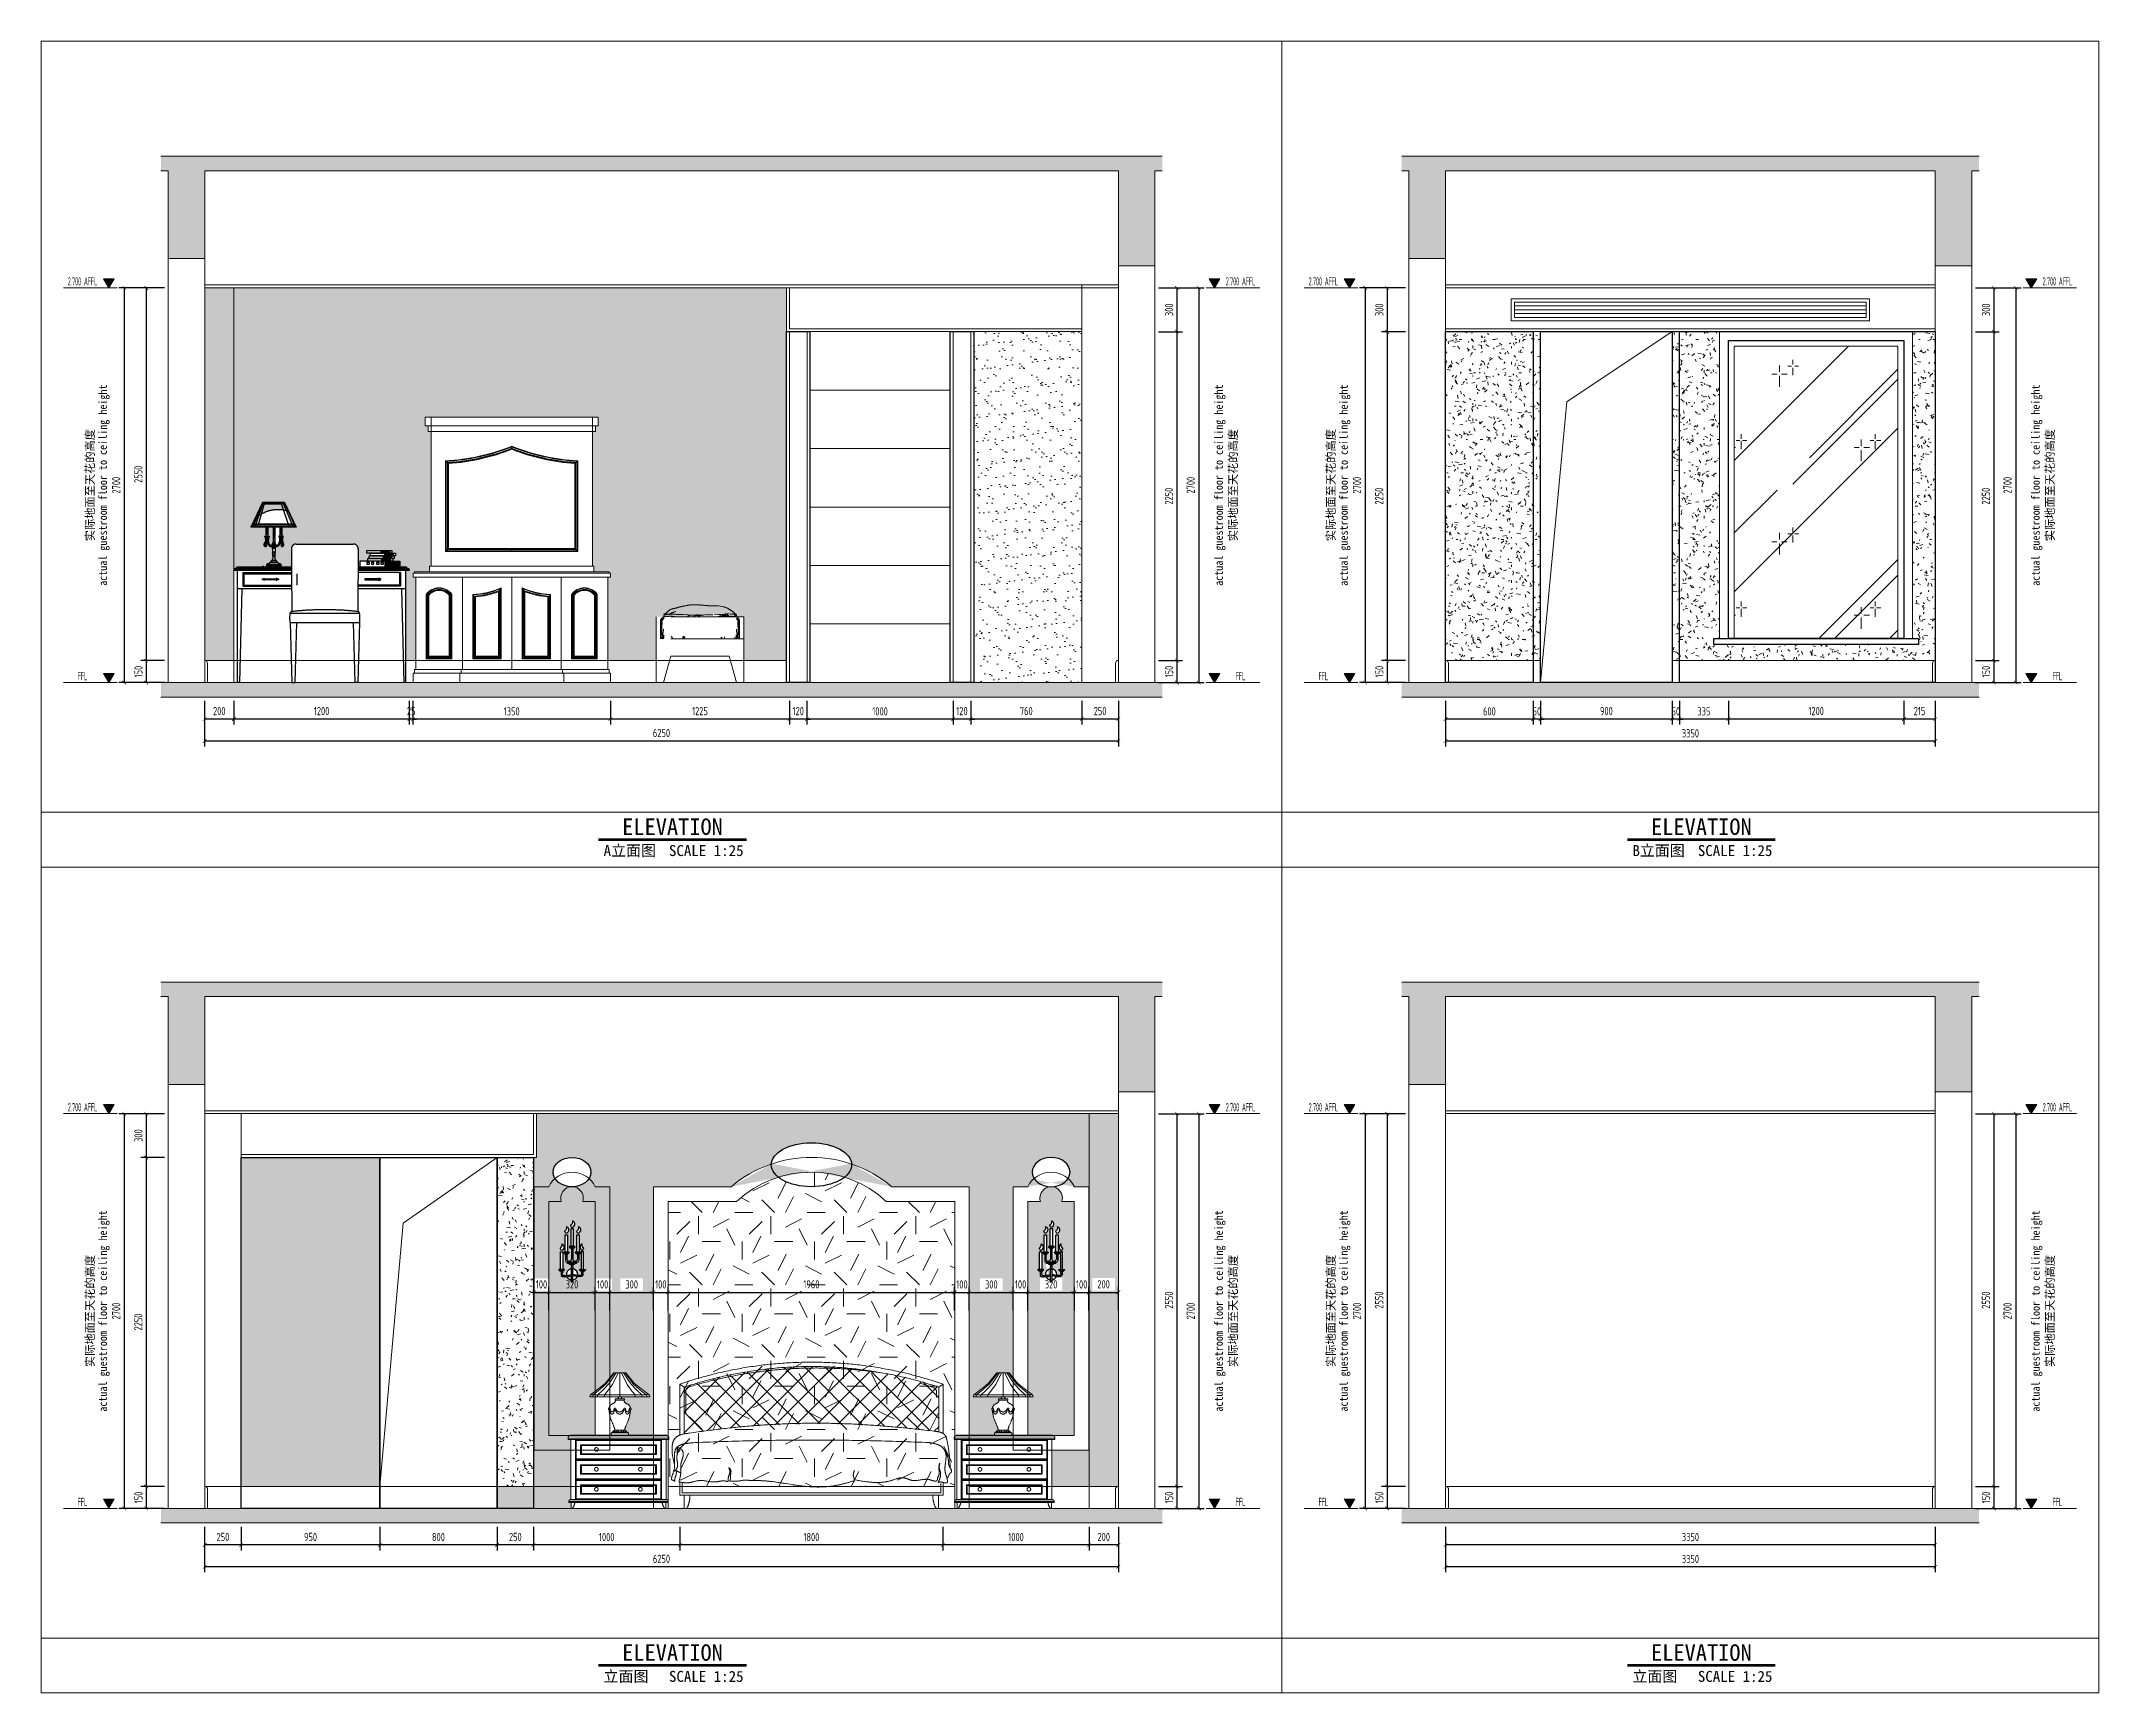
# Model space of a CAD drawing. Header units: millimetres. Extents: x 3162 to 221128, y -144913 to 11496.
# Drawn here: x 38191 to 52266, y -73458 to -62161 of the extents above; entities that cross this region are included whole.
import ezdxf
from ezdxf.enums import TextEntityAlignment as Align

# ---------------------------------------------------------------- set-up
doc = ezdxf.new("R2010")
doc.units = ezdxf.units.MM
doc.header["$LTSCALE"] = 10
for name, pattern in [('DASH', [8.89, 6.35, -2.54]), ('DASHED2', [0.375, 0.25, -0.125]), ('HIDDEN2', [0.1875, 0.125, -0.0625])]:
    doc.linetypes.add(name, pattern=pattern)
doc.layers.get('Defpoints').update_dxf_attribs({"color": 250})
for name, color, linetype, lineweight in [('Contour【轮廓线】', 94, 'Continuous', 0), ('Drawing【图框、表格】', 150, 'Continuous', 0), ('Elevation【立面图库】', 150, 'Continuous', 0), ('FC-Hatch【平面填充】', 250, 'Continuous', 0), ('FF-Fixed【固定家具】', 30, 'Continuous', 0), ('FF-Socket【电气】', 124, 'Continuous', 0), ('FF-Text【平面文字】', 2, 'Continuous', 0), ('FF-【活动成品家具】', 51, 'Continuous', 0), ('Fine【细线】', 250, 'Continuous', 0), ('Finish【完成面】', 2, 'Continuous', 0), ('Gray【中细线】', 8, 'Continuous', 0), ('RC-dimensions', 44, 'Continuous', 0), ('Wall【立面墙】', 252, 'Continuous', 0)]:
    doc.layers.add(name, color=color, linetype=linetype, lineweight=lineweight)
for name, color, linetype in [('FIXTURE', 2, 'Continuous'), ('T-05天花灯具', 4, 'Continuous'), ('WALL_NEW【新建墙体】', 4, 'Continuous')]:
    doc.layers.add(name, color=color, linetype=linetype)
doc.styles.add('宋体', font='', dxfattribs={"width": 0.8})
doc.styles.add('尺寸标注', font='ARCHS.SHX', dxfattribs={"width": 0.8})
doc.styles.add('标高', font='ARCHS.SHX', dxfattribs={"width": 0.5})
doc.styles.add('线上图名', font='simhei.ttf')
doc.styles.add('线下图名', font='simhei.ttf')
doc.styles.get('宋体').set_extended_font_data('SimSun')
doc.dimstyles.new('海龙1：25', dxfattribs={"dimscale": 25, "dimtxt": 2.25, "dimasz": 1, "dimexe": 1.5, "dimexo": 1, "dimgap": 1, "dimtad": 1, "dimdec": 0, "dimrnd": 5, "dimdsep": 46, "dimtxsty": '尺寸标注', "dimblk": 'ARCHTICK', "dimblk1": 'ARCHTICK', "dimblk2": 'ARCHTICK', "dimcen": 1, "dimclrd": 44, "dimclre": 44, "dimclrt": 2, "dimadec": 0, "dimazin": 0, "dimtfac": 1, "dimtdec": 0, "dimtix": 1, "dimtmove": 2, "dimatfit": 3, "dimldrblk": 'hl_arrow2', "dimfxl": 5, "dimfxlon": 1, "dimarcsym": 0})
pattern_1 = [(225, (0, 0), (35.35534, -35.35534), []), (230, (0, 0), (-71.72602, 6.275218), [7.5, -82.5]), (175, (0, 0), (13.87511, -75.21923), [6, -66]), (280.4514, (-5.98, 0.52), (-57.85092, -68.94393), [6.374, -70.1142]), (226.1842, (-2e-15, -20), (-106.72409, 16.55189), [11.25, -123.75]), (276.6356, (-8.89, -18.62), (-93.46626, -97.41178), [9.56105, -105.1713]), (171.1842, (-2e-15, -20), (-93.46618, -97.41189), [9, -99]), (201, (-10, -15), (-59.690703, 40.261893), [7.5, -82.5]), (146, (-10, -15), (-24.33156, -72.515006), [6, -66]), (251.4514, (-14.974, -11.645), (-84.022234, -32.253037), [6.374, -70.1142]), (217.5, (0, 0), (-1.2159855, -33.2893854), [0.5, -65.2, 0.5, -67, 0.5, -66.25]), (187.5, (0, 0), (-26.306954, -39.441171), [0.5, -38.2, 0.5, -63.7, 0.5, -25.25]), (147.5, (22.3, -3e-15), (-53.382244, 2.255487), [0.5, -25, 0.5, -78, 0.5, -103.5]), (137.5, (32.3, -4e-15), (-58.318617, -10.010498), [0.5, -32.5, 0.5, -51.8, 0.5, -73.5])]

msp = doc.modelspace()

# ---------------------------------------------------------------- blocks, each defined once
blk = doc.blocks.new('*U1186')
at = {"color": 2, "linetype": 'Continuous'}
blk.add_lwpolyline([(-17.26, 0, 0.7, 0.7, 0), (23.26, 0, 0.75, 0.75, 0)], format="xyseb", dxfattribs=at)
at = {"color": 2, "style": '线上图名', "flags": 8}
blk.add_attdef('EXISTING_PLAN', text='', height=4.5, dxfattribs=at).set_placement((3, 1.27), align=Align.CENTER)
at = {"color": 2, "style": '线下图名', "flags": 8}
blk.add_attdef('图名1', text='', height=3, dxfattribs=at).set_placement((-15.86, -1.5), align=Align.TOP_LEFT)
blk.add_attdef('比例1', text='', height=3, dxfattribs=at).set_placement((22.44, -1.5), align=Align.TOP_RIGHT)
blk = doc.blocks.new('海龙工具_踢脚线')
blk.add_lwpolyline([(20, 0), (20, 90), (10, 100), (0, 100)])
blk = doc.blocks.new('_ArchTick')
at = {"color": 2, "linetype": 'ByBlock', "const_width": 0.15}
blk.add_lwpolyline([(-0.5, -0.5), (0.5, 0.5)], dxfattribs=at)
blk = doc.blocks.new('*D1248')
at = {"layer": 'Defpoints', "color": 0, "transparency": 16777216}
for p in [(39059, -63848), (38909, -66398), (39059, -66398)]:
    blk.add_point(p, dxfattribs=at)
at = {"layer": 'RC-dimensions', "color": 44, "lineweight": -2, "transparency": 16777216}
for p, q in [((39034, -63848), (38872, -63848)), ((38909, -63848), (38909, -66398)), ((39034, -66398), (38872, -66398))]:
    blk.add_line(p, q, dxfattribs=at)
at = {"layer": 'RC-dimensions', "color": 44, "lineweight": -2, "transparency": 16777216, "xscale": 25, "yscale": 25, "zscale": 25}
for p, rotation in [((38909, -63848), 90), ((38909, -66398), 270)]:
    blk.add_blockref('_ArchTick', p, dxfattribs=dict(at, rotation=rotation))
at = {"layer": 'RC-dimensions', "color": 2, "transparency": 16777216, "insert": (38855, -65123), "char_height": 56.2, "attachment_point": 5, "rotation": 90, "style": '尺寸标注'}
blk.add_mtext('2550', dxfattribs=at)
blk = doc.blocks.new('hl_arrow2')
at = {"color": 2}
blk.add_line((-0.22, 0), (-1, 0), dxfattribs=at)
blk.add_lwpolyline([(-0.22, 0), (-0.86, -0.69), (-0.65, -0.86), (0, 0), (-0.65, 0.86), (-0.86, 0.69)], close=True, dxfattribs=at)
for points in [[(-0.86, 0.69), (-0.65, 0.86), (-0.22, 0), (0, 0)], [(-0.86, -0.69), (-0.65, -0.86), (-0.22, 0), (0, 0)]]:
    blk.add_solid(points, dxfattribs=at)
blk = doc.blocks.new('*D1249')
at = {"layer": 'Defpoints', "color": 0, "transparency": 16777216}
for p in [(39059, -66398), (38909, -66548), (39059, -66548)]:
    blk.add_point(p, dxfattribs=at)
at = {"layer": 'RC-dimensions', "color": 44, "lineweight": -2, "transparency": 16777216}
for p, q in [((39034, -66398), (38872, -66398)), ((38909, -66398), (38909, -66548)), ((39034, -66548), (38872, -66548))]:
    blk.add_line(p, q, dxfattribs=at)
at = {"layer": 'RC-dimensions', "color": 44, "lineweight": -2, "transparency": 16777216, "xscale": 25, "yscale": 25, "zscale": 25}
for p, rotation in [((38909, -66398), 90), ((38909, -66548), 270)]:
    blk.add_blockref('_ArchTick', p, dxfattribs=dict(at, rotation=rotation))
at = {"layer": 'RC-dimensions', "color": 2, "transparency": 16777216, "insert": (38856, -66473), "char_height": 56.2, "attachment_point": 5, "rotation": 90, "style": '尺寸标注'}
blk.add_mtext('150', dxfattribs=at)
blk = doc.blocks.new('*D1250')
at = {"layer": 'Defpoints', "color": 0, "transparency": 16777216}
for p in [(39059, -63848), (38759, -66548), (39059, -66548)]:
    blk.add_point(p, dxfattribs=at)
at = {"layer": 'RC-dimensions', "color": 44, "lineweight": -2, "transparency": 16777216}
for p, q in [((38884, -63848), (38722, -63848)), ((38759, -63848), (38759, -66548)), ((38884, -66548), (38722, -66548))]:
    blk.add_line(p, q, dxfattribs=at)
at = {"layer": 'RC-dimensions', "color": 44, "lineweight": -2, "transparency": 16777216, "xscale": 25, "yscale": 25, "zscale": 25}
for p, rotation in [((38759, -63848), 90), ((38759, -66548), 270)]:
    blk.add_blockref('_ArchTick', p, dxfattribs=dict(at, rotation=rotation))
at = {"layer": 'RC-dimensions', "color": 2, "transparency": 16777216, "insert": (38704, -65198), "char_height": 56.2, "attachment_point": 5, "rotation": 90, "style": '尺寸标注'}
blk.add_mtext('2700', dxfattribs=at)
blk = doc.blocks.new('海龍_立面标识')
at = {"style": '宋体', "width": 0.9, "flags": 8}
blk.add_attdef('FLOOR_HEIGHT', text='', height=2.25, rotation=90, dxfattribs=at).set_placement((0, 0), align=Align.CENTER)
at = {"style": '宋体', "flags": 8}
blk.add_attdef('HEIGHT', text='', height=2.25, rotation=90, dxfattribs=at).set_placement((-3.5, 0), align=Align.CENTER)
blk = doc.blocks.new('hl_Elevation-A2')
blk.add_hatch(color=150).paths.add_polyline_path([(3.74, 2.47), (2.27, 0), (0.8, 2.47)])
at = {"color": 150}
blk.add_line((0, 0), (14.67, 0), dxfattribs=at)
blk.add_lwpolyline([(3.74, 2.47), (2.27, 0), (0.8, 2.47)], close=True, dxfattribs=at)
at = {"color": 2, "style": '标高', "width": 0.8, "flags": 8}
blk.add_attdef('HEIGHT', text='', height=2.25, dxfattribs=at).set_placement((9.42, 1.75), align=Align.MIDDLE_CENTER)
blk = doc.blocks.new('*D1251')
at = {"layer": 'Defpoints', "color": 0, "transparency": 16777216}
for p in [(45809, -63848), (45809, -64148), (45959, -64148)]:
    blk.add_point(p, dxfattribs=at)
at = {"layer": 'RC-dimensions', "color": 44, "lineweight": -2, "transparency": 16777216}
for p, q in [((45834, -63848), (45997, -63848)), ((45959, -63848), (45959, -64148)), ((45834, -64148), (45997, -64148))]:
    blk.add_line(p, q, dxfattribs=at)
at = {"layer": 'RC-dimensions', "color": 44, "lineweight": -2, "transparency": 16777216, "xscale": 25, "yscale": 25, "zscale": 25}
for p, rotation in [((45959, -63848), 90), ((45959, -64148), 270)]:
    blk.add_blockref('_ArchTick', p, dxfattribs=dict(at, rotation=rotation))
at = {"layer": 'RC-dimensions', "color": 2, "transparency": 16777216, "insert": (45906, -63998), "char_height": 56.2, "attachment_point": 5, "rotation": 90, "style": '尺寸标注'}
blk.add_mtext('300', dxfattribs=at)
blk = doc.blocks.new('*D1252')
at = {"layer": 'Defpoints', "color": 0, "transparency": 16777216}
for p in [(45809, -66398), (45809, -66548), (45959, -66548)]:
    blk.add_point(p, dxfattribs=at)
at = {"layer": 'RC-dimensions', "color": 44, "lineweight": -2, "transparency": 16777216}
for p, q in [((45834, -66398), (45997, -66398)), ((45959, -66398), (45959, -66548)), ((45834, -66548), (45997, -66548))]:
    blk.add_line(p, q, dxfattribs=at)
at = {"layer": 'RC-dimensions', "color": 44, "lineweight": -2, "transparency": 16777216, "xscale": 25, "yscale": 25, "zscale": 25}
for p, rotation in [((45959, -66398), 90), ((45959, -66548), 270)]:
    blk.add_blockref('_ArchTick', p, dxfattribs=dict(at, rotation=rotation))
at = {"layer": 'RC-dimensions', "color": 2, "transparency": 16777216, "insert": (45906, -66473), "char_height": 56.2, "attachment_point": 5, "rotation": 90, "style": '尺寸标注'}
blk.add_mtext('150', dxfattribs=at)
blk = doc.blocks.new('*D1253')
at = {"layer": 'Defpoints', "color": 0, "transparency": 16777216}
for p in [(45809, -63848), (45809, -66548), (46109, -66548)]:
    blk.add_point(p, dxfattribs=at)
at = {"layer": 'RC-dimensions', "color": 44, "lineweight": -2, "transparency": 16777216}
for p, q in [((45984, -63848), (46147, -63848)), ((46109, -63848), (46109, -66548)), ((45984, -66548), (46147, -66548))]:
    blk.add_line(p, q, dxfattribs=at)
at = {"layer": 'RC-dimensions', "color": 44, "lineweight": -2, "transparency": 16777216, "xscale": 25, "yscale": 25, "zscale": 25}
for p, rotation in [((46109, -63848), 90), ((46109, -66548), 270)]:
    blk.add_blockref('_ArchTick', p, dxfattribs=dict(at, rotation=rotation))
at = {"layer": 'RC-dimensions', "color": 2, "transparency": 16777216, "insert": (46054, -65198), "char_height": 56.2, "attachment_point": 5, "rotation": 90, "style": '尺寸标注'}
blk.add_mtext('2700', dxfattribs=at)
blk = doc.blocks.new('*D1254')
at = {"layer": 'Defpoints', "color": 0, "transparency": 16777216}
for p in [(45309, -66648), (45559, -66648), (45309, -66798)]:
    blk.add_point(p, dxfattribs=at)
at = {"layer": 'RC-dimensions', "color": 44, "lineweight": -2, "transparency": 16777216}
for p, q in [((45309, -66673), (45309, -66835)), ((45559, -66673), (45559, -66835)), ((45559, -66798), (45309, -66798))]:
    blk.add_line(p, q, dxfattribs=at)
at = {"layer": 'RC-dimensions', "color": 44, "lineweight": -2, "transparency": 16777216, "xscale": 25, "yscale": 25, "zscale": 25, "rotation": 180}
blk.add_blockref('_ArchTick', (45309, -66798), dxfattribs=at)
at = {"layer": 'RC-dimensions', "color": 44, "lineweight": -2, "transparency": 16777216, "xscale": 25, "yscale": 25, "zscale": 25}
blk.add_blockref('_ArchTick', (45559, -66798), dxfattribs=at)
at = {"layer": 'RC-dimensions', "color": 2, "transparency": 16777216, "insert": (45434, -66743), "char_height": 56.2, "attachment_point": 5, "style": '尺寸标注'}
blk.add_mtext('250', dxfattribs=at)
blk = doc.blocks.new('*D1255')
at = {"layer": 'Defpoints', "color": 0, "transparency": 16777216}
for p in [(39309, -66648), (45559, -66648), (39309, -66948)]:
    blk.add_point(p, dxfattribs=at)
at = {"layer": 'RC-dimensions', "color": 44, "lineweight": -2, "transparency": 16777216}
for p, q in [((39309, -66823), (39309, -66985)), ((45559, -66823), (45559, -66985)), ((45559, -66948), (39309, -66948))]:
    blk.add_line(p, q, dxfattribs=at)
at = {"layer": 'RC-dimensions', "color": 44, "lineweight": -2, "transparency": 16777216, "xscale": 25, "yscale": 25, "zscale": 25, "rotation": 180}
blk.add_blockref('_ArchTick', (39309, -66948), dxfattribs=at)
at = {"layer": 'RC-dimensions', "color": 44, "lineweight": -2, "transparency": 16777216, "xscale": 25, "yscale": 25, "zscale": 25}
blk.add_blockref('_ArchTick', (45559, -66948), dxfattribs=at)
at = {"layer": 'RC-dimensions', "color": 2, "transparency": 16777216, "insert": (42434, -66893), "char_height": 56.2, "attachment_point": 5, "style": '尺寸标注'}
blk.add_mtext('6250', dxfattribs=at)
blk = doc.blocks.new('*D1256')
at = {"layer": 'Defpoints', "color": 0, "transparency": 16777216}
for p in [(47547, -63848), (47397, -64148), (47547, -64148)]:
    blk.add_point(p, dxfattribs=at)
at = {"layer": 'RC-dimensions', "color": 44, "lineweight": -2, "transparency": 16777216}
for p, q in [((47522, -63848), (47359, -63848)), ((47397, -63848), (47397, -64148)), ((47522, -64148), (47359, -64148))]:
    blk.add_line(p, q, dxfattribs=at)
at = {"layer": 'RC-dimensions', "color": 44, "lineweight": -2, "transparency": 16777216, "xscale": 25, "yscale": 25, "zscale": 25}
for p, rotation in [((47397, -63848), 90), ((47397, -64148), 270)]:
    blk.add_blockref('_ArchTick', p, dxfattribs=dict(at, rotation=rotation))
at = {"layer": 'RC-dimensions', "color": 2, "transparency": 16777216, "insert": (47344, -63998), "char_height": 56.2, "attachment_point": 5, "rotation": 90, "style": '尺寸标注'}
blk.add_mtext('300', dxfattribs=at)
blk = doc.blocks.new('*D1257')
at = {"layer": 'Defpoints', "color": 0, "transparency": 16777216}
for p in [(47547, -66398), (47397, -66548), (47547, -66548)]:
    blk.add_point(p, dxfattribs=at)
at = {"layer": 'RC-dimensions', "color": 44, "lineweight": -2, "transparency": 16777216}
for p, q in [((47522, -66398), (47359, -66398)), ((47397, -66398), (47397, -66548)), ((47522, -66548), (47359, -66548))]:
    blk.add_line(p, q, dxfattribs=at)
at = {"layer": 'RC-dimensions', "color": 44, "lineweight": -2, "transparency": 16777216, "xscale": 25, "yscale": 25, "zscale": 25}
for p, rotation in [((47397, -66398), 90), ((47397, -66548), 270)]:
    blk.add_blockref('_ArchTick', p, dxfattribs=dict(at, rotation=rotation))
at = {"layer": 'RC-dimensions', "color": 2, "transparency": 16777216, "insert": (47344, -66473), "char_height": 56.2, "attachment_point": 5, "rotation": 90, "style": '尺寸标注'}
blk.add_mtext('150', dxfattribs=at)
blk = doc.blocks.new('*D1258')
at = {"layer": 'Defpoints', "color": 0, "transparency": 16777216}
for p in [(47547, -63848), (47247, -66548), (47547, -66548)]:
    blk.add_point(p, dxfattribs=at)
at = {"layer": 'RC-dimensions', "color": 44, "lineweight": -2, "transparency": 16777216}
for p, q in [((47372, -63848), (47209, -63848)), ((47247, -63848), (47247, -66548)), ((47372, -66548), (47209, -66548))]:
    blk.add_line(p, q, dxfattribs=at)
at = {"layer": 'RC-dimensions', "color": 44, "lineweight": -2, "transparency": 16777216, "xscale": 25, "yscale": 25, "zscale": 25}
for p, rotation in [((47247, -63848), 90), ((47247, -66548), 270)]:
    blk.add_blockref('_ArchTick', p, dxfattribs=dict(at, rotation=rotation))
at = {"layer": 'RC-dimensions', "color": 2, "transparency": 16777216, "insert": (47191, -65198), "char_height": 56.2, "attachment_point": 5, "rotation": 90, "style": '尺寸标注'}
blk.add_mtext('2700', dxfattribs=at)
blk = doc.blocks.new('*D1259')
at = {"layer": 'Defpoints', "color": 0, "transparency": 16777216}
for p in [(51397, -63848), (51397, -64148), (51547, -64148)]:
    blk.add_point(p, dxfattribs=at)
at = {"layer": 'RC-dimensions', "color": 44, "lineweight": -2, "transparency": 16777216}
for p, q in [((51422, -63848), (51584, -63848)), ((51547, -63848), (51547, -64148)), ((51422, -64148), (51584, -64148))]:
    blk.add_line(p, q, dxfattribs=at)
at = {"layer": 'RC-dimensions', "color": 44, "lineweight": -2, "transparency": 16777216, "xscale": 25, "yscale": 25, "zscale": 25}
for p, rotation in [((51547, -63848), 90), ((51547, -64148), 270)]:
    blk.add_blockref('_ArchTick', p, dxfattribs=dict(at, rotation=rotation))
at = {"layer": 'RC-dimensions', "color": 2, "transparency": 16777216, "insert": (51494, -63998), "char_height": 56.2, "attachment_point": 5, "rotation": 90, "style": '尺寸标注'}
blk.add_mtext('300', dxfattribs=at)
blk = doc.blocks.new('*D1260')
at = {"layer": 'Defpoints', "color": 0, "transparency": 16777216}
for p in [(51397, -66398), (51397, -66548), (51547, -66548)]:
    blk.add_point(p, dxfattribs=at)
at = {"layer": 'RC-dimensions', "color": 44, "lineweight": -2, "transparency": 16777216}
for p, q in [((51422, -66398), (51584, -66398)), ((51547, -66398), (51547, -66548)), ((51422, -66548), (51584, -66548))]:
    blk.add_line(p, q, dxfattribs=at)
at = {"layer": 'RC-dimensions', "color": 44, "lineweight": -2, "transparency": 16777216, "xscale": 25, "yscale": 25, "zscale": 25}
for p, rotation in [((51547, -66398), 90), ((51547, -66548), 270)]:
    blk.add_blockref('_ArchTick', p, dxfattribs=dict(at, rotation=rotation))
at = {"layer": 'RC-dimensions', "color": 2, "transparency": 16777216, "insert": (51494, -66473), "char_height": 56.2, "attachment_point": 5, "rotation": 90, "style": '尺寸标注'}
blk.add_mtext('150', dxfattribs=at)
blk = doc.blocks.new('*D1261')
at = {"layer": 'Defpoints', "color": 0, "transparency": 16777216}
for p in [(51397, -63848), (51397, -66548), (51697, -66548)]:
    blk.add_point(p, dxfattribs=at)
at = {"layer": 'RC-dimensions', "color": 44, "lineweight": -2, "transparency": 16777216}
for p, q in [((51572, -63848), (51734, -63848)), ((51697, -63848), (51697, -66548)), ((51572, -66548), (51734, -66548))]:
    blk.add_line(p, q, dxfattribs=at)
at = {"layer": 'RC-dimensions', "color": 44, "lineweight": -2, "transparency": 16777216, "xscale": 25, "yscale": 25, "zscale": 25}
for p, rotation in [((51697, -63848), 90), ((51697, -66548), 270)]:
    blk.add_blockref('_ArchTick', p, dxfattribs=dict(at, rotation=rotation))
at = {"layer": 'RC-dimensions', "color": 2, "transparency": 16777216, "insert": (51641, -65198), "char_height": 56.2, "attachment_point": 5, "rotation": 90, "style": '尺寸标注'}
blk.add_mtext('2700', dxfattribs=at)
blk = doc.blocks.new('*D1262')
at = {"layer": 'Defpoints', "color": 0, "transparency": 16777216}
for p in [(50932, -66648), (51147, -66648), (50932, -66798)]:
    blk.add_point(p, dxfattribs=at)
at = {"layer": 'RC-dimensions', "color": 44, "lineweight": -2, "transparency": 16777216}
for p, q in [((50932, -66673), (50932, -66835)), ((51147, -66673), (51147, -66835)), ((51147, -66798), (50932, -66798))]:
    blk.add_line(p, q, dxfattribs=at)
at = {"layer": 'RC-dimensions', "color": 44, "lineweight": -2, "transparency": 16777216, "xscale": 25, "yscale": 25, "zscale": 25, "rotation": 180}
blk.add_blockref('_ArchTick', (50932, -66798), dxfattribs=at)
at = {"layer": 'RC-dimensions', "color": 44, "lineweight": -2, "transparency": 16777216, "xscale": 25, "yscale": 25, "zscale": 25}
blk.add_blockref('_ArchTick', (51147, -66798), dxfattribs=at)
at = {"layer": 'RC-dimensions', "color": 2, "transparency": 16777216, "insert": (51039, -66743), "char_height": 56.2, "attachment_point": 5, "style": '尺寸标注'}
blk.add_mtext('215', dxfattribs=at)
blk = doc.blocks.new('*D1263')
at = {"layer": 'Defpoints', "color": 0, "transparency": 16777216}
for p in [(47797, -66648), (51147, -66648), (47797, -66948)]:
    blk.add_point(p, dxfattribs=at)
at = {"layer": 'RC-dimensions', "color": 44, "lineweight": -2, "transparency": 16777216}
for p, q in [((47797, -66823), (47797, -66985)), ((51147, -66823), (51147, -66985)), ((51147, -66948), (47797, -66948))]:
    blk.add_line(p, q, dxfattribs=at)
at = {"layer": 'RC-dimensions', "color": 44, "lineweight": -2, "transparency": 16777216, "xscale": 25, "yscale": 25, "zscale": 25, "rotation": 180}
blk.add_blockref('_ArchTick', (47797, -66948), dxfattribs=at)
at = {"layer": 'RC-dimensions', "color": 44, "lineweight": -2, "transparency": 16777216, "xscale": 25, "yscale": 25, "zscale": 25}
blk.add_blockref('_ArchTick', (51147, -66948), dxfattribs=at)
at = {"layer": 'RC-dimensions', "color": 2, "transparency": 16777216, "insert": (49472, -66895), "char_height": 56.2, "attachment_point": 5, "style": '尺寸标注'}
blk.add_mtext('3350', dxfattribs=at)
blk = doc.blocks.new('*D1264')
at = {"layer": 'Defpoints', "color": 0, "transparency": 16777216}
for p in [(39059, -69497), (38909, -69797), (39059, -69797)]:
    blk.add_point(p, dxfattribs=at)
at = {"layer": 'RC-dimensions', "color": 44, "lineweight": -2, "transparency": 16777216}
for p, q in [((39034, -69497), (38872, -69497)), ((38909, -69497), (38909, -69797)), ((39034, -69797), (38872, -69797))]:
    blk.add_line(p, q, dxfattribs=at)
at = {"layer": 'RC-dimensions', "color": 44, "lineweight": -2, "transparency": 16777216, "xscale": 25, "yscale": 25, "zscale": 25}
for p, rotation in [((38909, -69497), 90), ((38909, -69797), 270)]:
    blk.add_blockref('_ArchTick', p, dxfattribs=dict(at, rotation=rotation))
at = {"layer": 'RC-dimensions', "color": 2, "transparency": 16777216, "insert": (38856, -69647), "char_height": 56.2, "attachment_point": 5, "rotation": 90, "style": '尺寸标注'}
blk.add_mtext('300', dxfattribs=at)
blk = doc.blocks.new('*D1265')
at = {"layer": 'Defpoints', "color": 0, "transparency": 16777216}
for p in [(39059, -72047), (38909, -72197), (39059, -72197)]:
    blk.add_point(p, dxfattribs=at)
at = {"layer": 'RC-dimensions', "color": 44, "lineweight": -2, "transparency": 16777216}
for p, q in [((39034, -72047), (38872, -72047)), ((38909, -72047), (38909, -72197)), ((39034, -72197), (38872, -72197))]:
    blk.add_line(p, q, dxfattribs=at)
at = {"layer": 'RC-dimensions', "color": 44, "lineweight": -2, "transparency": 16777216, "xscale": 25, "yscale": 25, "zscale": 25}
for p, rotation in [((38909, -72047), 90), ((38909, -72197), 270)]:
    blk.add_blockref('_ArchTick', p, dxfattribs=dict(at, rotation=rotation))
at = {"layer": 'RC-dimensions', "color": 2, "transparency": 16777216, "insert": (38856, -72122), "char_height": 56.2, "attachment_point": 5, "rotation": 90, "style": '尺寸标注'}
blk.add_mtext('150', dxfattribs=at)
blk = doc.blocks.new('*D1266')
at = {"layer": 'Defpoints', "color": 0, "transparency": 16777216}
for p in [(39059, -69497), (38759, -72197), (39059, -72197)]:
    blk.add_point(p, dxfattribs=at)
at = {"layer": 'RC-dimensions', "color": 44, "lineweight": -2, "transparency": 16777216}
for p, q in [((38884, -69497), (38722, -69497)), ((38759, -69497), (38759, -72197)), ((38884, -72197), (38722, -72197))]:
    blk.add_line(p, q, dxfattribs=at)
at = {"layer": 'RC-dimensions', "color": 44, "lineweight": -2, "transparency": 16777216, "xscale": 25, "yscale": 25, "zscale": 25}
for p, rotation in [((38759, -69497), 90), ((38759, -72197), 270)]:
    blk.add_blockref('_ArchTick', p, dxfattribs=dict(at, rotation=rotation))
at = {"layer": 'RC-dimensions', "color": 2, "transparency": 16777216, "insert": (38704, -70847), "char_height": 56.2, "attachment_point": 5, "rotation": 90, "style": '尺寸标注'}
blk.add_mtext('2700', dxfattribs=at)
blk = doc.blocks.new('*D1267')
at = {"layer": 'Defpoints', "color": 0, "transparency": 16777216}
for p in [(45809, -69497), (45809, -72047), (45959, -72047)]:
    blk.add_point(p, dxfattribs=at)
at = {"layer": 'RC-dimensions', "color": 44, "lineweight": -2, "transparency": 16777216}
for p, q in [((45834, -69497), (45997, -69497)), ((45959, -69497), (45959, -72047)), ((45834, -72047), (45997, -72047))]:
    blk.add_line(p, q, dxfattribs=at)
at = {"layer": 'RC-dimensions', "color": 44, "lineweight": -2, "transparency": 16777216, "xscale": 25, "yscale": 25, "zscale": 25}
for p, rotation in [((45959, -69497), 90), ((45959, -72047), 270)]:
    blk.add_blockref('_ArchTick', p, dxfattribs=dict(at, rotation=rotation))
at = {"layer": 'RC-dimensions', "color": 2, "transparency": 16777216, "insert": (45905, -70772), "char_height": 56.2, "attachment_point": 5, "rotation": 90, "style": '尺寸标注'}
blk.add_mtext('2550', dxfattribs=at)
blk = doc.blocks.new('*D1268')
at = {"layer": 'Defpoints', "color": 0, "transparency": 16777216}
for p in [(45809, -72047), (45809, -72197), (45959, -72197)]:
    blk.add_point(p, dxfattribs=at)
at = {"layer": 'RC-dimensions', "color": 44, "lineweight": -2, "transparency": 16777216}
for p, q in [((45834, -72047), (45997, -72047)), ((45959, -72047), (45959, -72197)), ((45834, -72197), (45997, -72197))]:
    blk.add_line(p, q, dxfattribs=at)
at = {"layer": 'RC-dimensions', "color": 44, "lineweight": -2, "transparency": 16777216, "xscale": 25, "yscale": 25, "zscale": 25}
for p, rotation in [((45959, -72047), 90), ((45959, -72197), 270)]:
    blk.add_blockref('_ArchTick', p, dxfattribs=dict(at, rotation=rotation))
at = {"layer": 'RC-dimensions', "color": 2, "transparency": 16777216, "insert": (45906, -72122), "char_height": 56.2, "attachment_point": 5, "rotation": 90, "style": '尺寸标注'}
blk.add_mtext('150', dxfattribs=at)
blk = doc.blocks.new('*D1269')
at = {"layer": 'Defpoints', "color": 0, "transparency": 16777216}
for p in [(45809, -69497), (45809, -72197), (46109, -72197)]:
    blk.add_point(p, dxfattribs=at)
at = {"layer": 'RC-dimensions', "color": 44, "lineweight": -2, "transparency": 16777216}
for p, q in [((45984, -69497), (46147, -69497)), ((46109, -69497), (46109, -72197)), ((45984, -72197), (46147, -72197))]:
    blk.add_line(p, q, dxfattribs=at)
at = {"layer": 'RC-dimensions', "color": 44, "lineweight": -2, "transparency": 16777216, "xscale": 25, "yscale": 25, "zscale": 25}
for p, rotation in [((46109, -69497), 90), ((46109, -72197), 270)]:
    blk.add_blockref('_ArchTick', p, dxfattribs=dict(at, rotation=rotation))
at = {"layer": 'RC-dimensions', "color": 2, "transparency": 16777216, "insert": (46054, -70847), "char_height": 56.2, "attachment_point": 5, "rotation": 90, "style": '尺寸标注'}
blk.add_mtext('2700', dxfattribs=at)
blk = doc.blocks.new('*D1270')
at = {"layer": 'Defpoints', "color": 0, "transparency": 16777216}
for p in [(45359, -72297), (45559, -72297), (45359, -72447)]:
    blk.add_point(p, dxfattribs=at)
at = {"layer": 'RC-dimensions', "color": 44, "lineweight": -2, "transparency": 16777216}
for p, q in [((45359, -72322), (45359, -72484)), ((45559, -72322), (45559, -72484)), ((45559, -72447), (45359, -72447))]:
    blk.add_line(p, q, dxfattribs=at)
at = {"layer": 'RC-dimensions', "color": 44, "lineweight": -2, "transparency": 16777216, "xscale": 25, "yscale": 25, "zscale": 25, "rotation": 180}
blk.add_blockref('_ArchTick', (45359, -72447), dxfattribs=at)
at = {"layer": 'RC-dimensions', "color": 44, "lineweight": -2, "transparency": 16777216, "xscale": 25, "yscale": 25, "zscale": 25}
blk.add_blockref('_ArchTick', (45559, -72447), dxfattribs=at)
at = {"layer": 'RC-dimensions', "color": 2, "transparency": 16777216, "insert": (45459, -72392), "char_height": 56.2, "attachment_point": 5, "style": '尺寸标注'}
blk.add_mtext('200', dxfattribs=at)
blk = doc.blocks.new('*D1271')
at = {"layer": 'Defpoints', "color": 0, "transparency": 16777216}
for p in [(39309, -72297), (45559, -72297), (39309, -72597)]:
    blk.add_point(p, dxfattribs=at)
at = {"layer": 'RC-dimensions', "color": 44, "lineweight": -2, "transparency": 16777216}
for p, q in [((39309, -72472), (39309, -72634)), ((45559, -72472), (45559, -72634)), ((45559, -72597), (39309, -72597))]:
    blk.add_line(p, q, dxfattribs=at)
at = {"layer": 'RC-dimensions', "color": 44, "lineweight": -2, "transparency": 16777216, "xscale": 25, "yscale": 25, "zscale": 25, "rotation": 180}
blk.add_blockref('_ArchTick', (39309, -72597), dxfattribs=at)
at = {"layer": 'RC-dimensions', "color": 44, "lineweight": -2, "transparency": 16777216, "xscale": 25, "yscale": 25, "zscale": 25}
blk.add_blockref('_ArchTick', (45559, -72597), dxfattribs=at)
at = {"layer": 'RC-dimensions', "color": 2, "transparency": 16777216, "insert": (42434, -72542), "char_height": 56.2, "attachment_point": 5, "style": '尺寸标注'}
blk.add_mtext('6250', dxfattribs=at)
blk = doc.blocks.new('*D1272')
at = {"layer": 'Defpoints', "color": 0, "transparency": 16777216}
for p in [(47547, -69497), (47397, -72047), (47547, -72047)]:
    blk.add_point(p, dxfattribs=at)
at = {"layer": 'RC-dimensions', "color": 44, "lineweight": -2, "transparency": 16777216}
for p, q in [((47522, -69497), (47359, -69497)), ((47397, -69497), (47397, -72047)), ((47522, -72047), (47359, -72047))]:
    blk.add_line(p, q, dxfattribs=at)
at = {"layer": 'RC-dimensions', "color": 44, "lineweight": -2, "transparency": 16777216, "xscale": 25, "yscale": 25, "zscale": 25}
for p, rotation in [((47397, -69497), 90), ((47397, -72047), 270)]:
    blk.add_blockref('_ArchTick', p, dxfattribs=dict(at, rotation=rotation))
at = {"layer": 'RC-dimensions', "color": 2, "transparency": 16777216, "insert": (47343, -70772), "char_height": 56.2, "attachment_point": 5, "rotation": 90, "style": '尺寸标注'}
blk.add_mtext('2550', dxfattribs=at)
blk = doc.blocks.new('*D1273')
at = {"layer": 'Defpoints', "color": 0, "transparency": 16777216}
for p in [(47547, -72047), (47397, -72197), (47547, -72197)]:
    blk.add_point(p, dxfattribs=at)
at = {"layer": 'RC-dimensions', "color": 44, "lineweight": -2, "transparency": 16777216}
for p, q in [((47522, -72047), (47359, -72047)), ((47397, -72047), (47397, -72197)), ((47522, -72197), (47359, -72197))]:
    blk.add_line(p, q, dxfattribs=at)
at = {"layer": 'RC-dimensions', "color": 44, "lineweight": -2, "transparency": 16777216, "xscale": 25, "yscale": 25, "zscale": 25}
for p, rotation in [((47397, -72047), 90), ((47397, -72197), 270)]:
    blk.add_blockref('_ArchTick', p, dxfattribs=dict(at, rotation=rotation))
at = {"layer": 'RC-dimensions', "color": 2, "transparency": 16777216, "insert": (47344, -72122), "char_height": 56.2, "attachment_point": 5, "rotation": 90, "style": '尺寸标注'}
blk.add_mtext('150', dxfattribs=at)
blk = doc.blocks.new('*D1274')
at = {"layer": 'Defpoints', "color": 0, "transparency": 16777216}
for p in [(47547, -69497), (47247, -72197), (47547, -72197)]:
    blk.add_point(p, dxfattribs=at)
at = {"layer": 'RC-dimensions', "color": 44, "lineweight": -2, "transparency": 16777216}
for p, q in [((47372, -69497), (47209, -69497)), ((47247, -69497), (47247, -72197)), ((47372, -72197), (47209, -72197))]:
    blk.add_line(p, q, dxfattribs=at)
at = {"layer": 'RC-dimensions', "color": 44, "lineweight": -2, "transparency": 16777216, "xscale": 25, "yscale": 25, "zscale": 25}
for p, rotation in [((47247, -69497), 90), ((47247, -72197), 270)]:
    blk.add_blockref('_ArchTick', p, dxfattribs=dict(at, rotation=rotation))
at = {"layer": 'RC-dimensions', "color": 2, "transparency": 16777216, "insert": (47191, -70847), "char_height": 56.2, "attachment_point": 5, "rotation": 90, "style": '尺寸标注'}
blk.add_mtext('2700', dxfattribs=at)
blk = doc.blocks.new('*D1275')
at = {"layer": 'Defpoints', "color": 0, "transparency": 16777216}
for p in [(51397, -69497), (51397, -72047), (51547, -72047)]:
    blk.add_point(p, dxfattribs=at)
at = {"layer": 'RC-dimensions', "color": 44, "lineweight": -2, "transparency": 16777216}
for p, q in [((51422, -69497), (51584, -69497)), ((51547, -69497), (51547, -72047)), ((51422, -72047), (51584, -72047))]:
    blk.add_line(p, q, dxfattribs=at)
at = {"layer": 'RC-dimensions', "color": 44, "lineweight": -2, "transparency": 16777216, "xscale": 25, "yscale": 25, "zscale": 25}
for p, rotation in [((51547, -69497), 90), ((51547, -72047), 270)]:
    blk.add_blockref('_ArchTick', p, dxfattribs=dict(at, rotation=rotation))
at = {"layer": 'RC-dimensions', "color": 2, "transparency": 16777216, "insert": (51493, -70772), "char_height": 56.2, "attachment_point": 5, "rotation": 90, "style": '尺寸标注'}
blk.add_mtext('2550', dxfattribs=at)
blk = doc.blocks.new('*D1276')
at = {"layer": 'Defpoints', "color": 0, "transparency": 16777216}
for p in [(51397, -72047), (51397, -72197), (51547, -72197)]:
    blk.add_point(p, dxfattribs=at)
at = {"layer": 'RC-dimensions', "color": 44, "lineweight": -2, "transparency": 16777216}
for p, q in [((51422, -72047), (51584, -72047)), ((51547, -72047), (51547, -72197)), ((51422, -72197), (51584, -72197))]:
    blk.add_line(p, q, dxfattribs=at)
at = {"layer": 'RC-dimensions', "color": 44, "lineweight": -2, "transparency": 16777216, "xscale": 25, "yscale": 25, "zscale": 25}
for p, rotation in [((51547, -72047), 90), ((51547, -72197), 270)]:
    blk.add_blockref('_ArchTick', p, dxfattribs=dict(at, rotation=rotation))
at = {"layer": 'RC-dimensions', "color": 2, "transparency": 16777216, "insert": (51494, -72122), "char_height": 56.2, "attachment_point": 5, "rotation": 90, "style": '尺寸标注'}
blk.add_mtext('150', dxfattribs=at)
blk = doc.blocks.new('*D1277')
at = {"layer": 'Defpoints', "color": 0, "transparency": 16777216}
for p in [(51397, -69497), (51397, -72197), (51697, -72197)]:
    blk.add_point(p, dxfattribs=at)
at = {"layer": 'RC-dimensions', "color": 44, "lineweight": -2, "transparency": 16777216}
for p, q in [((51572, -69497), (51734, -69497)), ((51697, -69497), (51697, -72197)), ((51572, -72197), (51734, -72197))]:
    blk.add_line(p, q, dxfattribs=at)
at = {"layer": 'RC-dimensions', "color": 44, "lineweight": -2, "transparency": 16777216, "xscale": 25, "yscale": 25, "zscale": 25}
for p, rotation in [((51697, -69497), 90), ((51697, -72197), 270)]:
    blk.add_blockref('_ArchTick', p, dxfattribs=dict(at, rotation=rotation))
at = {"layer": 'RC-dimensions', "color": 2, "transparency": 16777216, "insert": (51641, -70847), "char_height": 56.2, "attachment_point": 5, "rotation": 90, "style": '尺寸标注'}
blk.add_mtext('2700', dxfattribs=at)
blk = doc.blocks.new('*D1278')
at = {"layer": 'Defpoints', "color": 0, "transparency": 16777216}
for p in [(47797, -72297), (51147, -72297), (47797, -72447)]:
    blk.add_point(p, dxfattribs=at)
at = {"layer": 'RC-dimensions', "color": 44, "lineweight": -2, "transparency": 16777216}
for p, q in [((47797, -72322), (47797, -72484)), ((51147, -72322), (51147, -72484)), ((51147, -72447), (47797, -72447))]:
    blk.add_line(p, q, dxfattribs=at)
at = {"layer": 'RC-dimensions', "color": 44, "lineweight": -2, "transparency": 16777216, "xscale": 25, "yscale": 25, "zscale": 25, "rotation": 180}
blk.add_blockref('_ArchTick', (47797, -72447), dxfattribs=at)
at = {"layer": 'RC-dimensions', "color": 44, "lineweight": -2, "transparency": 16777216, "xscale": 25, "yscale": 25, "zscale": 25}
blk.add_blockref('_ArchTick', (51147, -72447), dxfattribs=at)
at = {"layer": 'RC-dimensions', "color": 2, "transparency": 16777216, "insert": (49472, -72393), "char_height": 56.2, "attachment_point": 5, "style": '尺寸标注'}
blk.add_mtext('3350', dxfattribs=at)
blk = doc.blocks.new('*D1279')
at = {"layer": 'Defpoints', "color": 0, "transparency": 16777216}
for p in [(47797, -72297), (51147, -72297), (47797, -72597)]:
    blk.add_point(p, dxfattribs=at)
at = {"layer": 'RC-dimensions', "color": 44, "lineweight": -2, "transparency": 16777216}
for p, q in [((47797, -72472), (47797, -72634)), ((51147, -72472), (51147, -72634)), ((51147, -72597), (47797, -72597))]:
    blk.add_line(p, q, dxfattribs=at)
at = {"layer": 'RC-dimensions', "color": 44, "lineweight": -2, "transparency": 16777216, "xscale": 25, "yscale": 25, "zscale": 25, "rotation": 180}
blk.add_blockref('_ArchTick', (47797, -72597), dxfattribs=at)
at = {"layer": 'RC-dimensions', "color": 44, "lineweight": -2, "transparency": 16777216, "xscale": 25, "yscale": 25, "zscale": 25}
blk.add_blockref('_ArchTick', (51147, -72597), dxfattribs=at)
at = {"layer": 'RC-dimensions', "color": 2, "transparency": 16777216, "insert": (49472, -72543), "char_height": 56.2, "attachment_point": 5, "style": '尺寸标注'}
blk.add_mtext('3350', dxfattribs=at)
blk = doc.blocks.new('立面11165974')
at = {"layer": 'FIXTURE', "linetype": 'HIDDEN2', "ltscale": 600}
h = blk.add_hatch(dxfattribs=at)
h.set_pattern_fill('ANSI31', color=8, scale=43.2, angle=315, style=0)
h.set_pattern_definition([(180, (73999.111, -28892.829), (-2e-15, 6.6), [])])
h.paths.add_polyline_path([(412, 750), (412, 789), (508, 789), (508, 750)])
at = {"layer": 'FIXTURE', "color": 8, "linetype": 'HIDDEN2', "ltscale": 600}
for p, q in [((-385, 1169), (-461, 1010)), ((-384, 1169), (-447, 1010)), ((-381, 1169), (-435, 1010)), ((-372, 1169), (-417, 1010)), ((-237, 1158), (-391, 1158)), ((-242, 1169), (-385, 1169)), ((-241, 1166), (-385, 1166)), ((-265, 1169), (-211, 1010)), ((-253, 1169), (-185, 1010)), ((-244, 1169), (-170, 1010)), ((-242, 1169), (-166, 1010)), ((-166, 1010), (-461, 1010)), ((-168, 1014), (-460, 1014)), ((-173, 1025), (-454, 1025)), ((-175, 1029), (-452, 1029)), ((-370, 947), (-370, 951)), ((-370, 951), (-342, 951)), ((-370, 947), (-342, 947)), ((-368, 947), (-364, 914)), ((-363, 1010), (-363, 951)), ((-362, 1010), (-362, 960)), ((-361, 1010), (-361, 961)), ((-357, 1010), (-357, 963)), ((-353, 1010), (-353, 963)), ((-349, 1010), (-349, 951)), ((-344, 947), (-348, 914)), ((-342, 951), (-342, 947)), ((-316, 1010), (-316, 913)), ((-313, 1010), (-313, 940)), ((-310, 1010), (-310, 940)), ((-307, 1010), (-307, 939)), ((-306, 1010), (-306, 937)), ((-306, 1010), (-306, 937)), ((-305, 1010), (-305, 913)), ((-250, 951), (-279, 951)), ((-279, 951), (-278, 947)), ((-251, 947), (-278, 947)), ((-276, 947), (-272, 914)), ((-271, 1010), (-271, 951)), ((-267, 1010), (-267, 963)), ((-263, 1010), (-263, 963)), ((-260, 1010), (-260, 961)), ((-259, 1010), (-259, 960)), ((-258, 1010), (-258, 951)), ((-253, 947), (-257, 914)), ((-251, 947), (-250, 951)), ((-370, 914), (-370, 910)), ((-370, 914), (-343, 914)), ((-370, 910), (-343, 910)), ((-343, 914), (-343, 910)), ((-298, 894), (-323, 894)), ((-297, 885), (-323, 885)), ((-302, 878), (-319, 878)), ((-319, 871), (-319, 847)), ((-302, 871), (-319, 871)), ((-302, 847), (-319, 847)), ((-302, 844), (-319, 844)), ((-302, 840), (-319, 840)), ((-302, 827), (-319, 827)), ((-318, 906), (-303, 906)), ((-304, 911), (-317, 911)), ((-303, 909), (-317, 909)), ((-304, 905), (-317, 905)), ((-305, 820), (-316, 820)), ((-302, 871), (-302, 847)), ((-251, 914), (-278, 914)), ((-278, 914), (-278, 910)), ((-251, 910), (-278, 910)), ((-251, 914), (-251, 910)), ((-166, 900), (207, 900)), ((294, 840), (294, 857)), ((294, 857), (457, 857)), ((457, 840), (294, 840)), ((300, 789), (300, 806)), ((300, 806), (462, 806)), ((309, 806), (309, 823)), ((309, 823), (471, 823)), ((471, 806), (309, 806)), ((318, 823), (318, 840)), ((318, 840), (481, 840)), ((481, 823), (318, 823)), ((457, 857), (457, 840)), ((462, 806), (462, 789)), ((471, 823), (471, 806)), ((481, 840), (481, 823)), ((-568, 736), (-196, 736)), ((-568, 730), (-196, 730)), ((-556, 742), (-196, 742)), ((-196, 750), (-548, 750)), ((-513, 715), (-196, 715)), ((-505, 707), (-513, 715)), ((-513, 715), (-513, 625)), ((-505, 707), (-196, 707)), ((-505, 707), (-505, 633)), ((-384, 759), (-380, 752)), ((-358, 755), (-361, 750)), ((-358, 764), (-263, 764)), ((-262, 755), (-358, 755)), ((-264, 766), (-357, 766)), ((-284, 779), (-337, 779)), ((-289, 781), (-332, 781)), ((-302, 793), (-319, 793)), ((-302, 793), (-319, 793)), ((-317, 755), (-314, 750)), ((-292, 759), (-295, 752)), ((-161, 707), (-161, 633)), ((548, 750), (237, 750)), ((237, 742), (556, 742)), ((237, 736), (568, 736)), ((237, 730), (568, 730)), ((513, 715), (237, 715)), ((248, 789), (248, 750)), ((412, 789), (248, 789)), ((248, 750), (412, 750)), ((462, 789), (300, 789)), ((412, 789), (508, 789)), ((412, 750), (412, 789)), ((412, 750), (412, 789)), ((508, 750), (412, 750)), ((505, 707), (513, 715)), ((505, 707), (505, 633)), ((508, 789), (508, 750)), ((513, 715), (513, 625)), ((-548, 610), (-195, 610)), ((-518, 610), (-534, 0)), ((-505, 633), (-513, 625)), ((-513, 625), (-195, 625)), ((-505, 633), (-195, 633)), ((505, 633), (236, 633)), ((513, 625), (236, 625)), ((236, 610), (548, 610)), ((505, 633), (513, 625)), ((518, 610), (534, 0)), ((-204, 450), (246, 450)), ((-204, 390), (246, 390)), ((-204, 390), (-194, 0)), ((-164, 390), (-174, 0)), ((206, 390), (216, 0)), ((246, 390), (236, 0)), ((-534, 0), (-548, 0)), ((-194, 0), (-174, 0)), ((236, 0), (216, 0)), ((548, 0), (534, 0))]:
    blk.add_line(p, q, dxfattribs=at)
for points in [[(-323, 885, -0.340587), (-344, 893, 0.384394), (-365, 902, 0.620613), (-366, 892, 0.76288), (-360, 898, -0.648297), (-363, 884, -0.619916), (-374, 902, -0.312683), (-359, 910, -0.218759), (-335, 894, 0.419793), (-323, 894, 3.372215)], [(-317, 905, 0.278975), (-321, 902, 0.097725), (-323, 882, 0.262233), (-319, 878)], [(-319, 878, 0.910362), (-319, 871)], [(-316, 820, -0.447563), (-316, 817, 0.234906), (-317, 806, -0.341212), (-318, 803, 0.474969), (-319, 793, 0.401145)], [(-319, 847, -0.705081), (-319, 844, 0.732868), (-319, 840, -0.498421), (-318, 836, 0.158011), (-320, 826)], [(-320, 826, 0.27681), (-316, 820)], [(-316, 913, -0.414419), (-317, 911, 0.414675), (-317, 909, 0.367029), (-318, 906, 0.894042), (-317, 905, 0.071876)], [(-305, 913, 0.414419), (-304, 911, -0.414675), (-303, 909, -0.367029), (-303, 906, -0.894042), (-304, 905, -0.071876)], [(-301, 826, -0.27681), (-305, 820)], [(-305, 820, 0.447563), (-304, 817, -0.234906), (-303, 806, 0.341212), (-302, 803, -0.474969), (-302, 793, -0.401145)], [(-304, 905, -0.278975), (-299, 902, -0.097725), (-298, 882, -0.262233), (-302, 878)], [(-302, 847, 0.705081), (-302, 844, -0.732868), (-302, 840, 0.498421), (-303, 836, -0.158011), (-301, 826)], [(-302, 878, -0.910362), (-302, 871)], [(-297, 885, 0.340587), (-277, 893, -0.384394), (-255, 902, -0.620613), (-255, 892, -0.76288), (-260, 898, 0.648297), (-258, 884, 0.619916), (-247, 902, 0.312683), (-262, 910, 0.218759), (-286, 894, -0.419793), (-298, 894, -3.372215)], [(-319, 793, 0.254708), (-328, 790, 0.149285), (-331, 783, -0.367808), (-333, 781, 0.20011), (-337, 779, -0.198536), (-351, 772, 0.352001), (-353, 770, -0.314681), (-357, 766, 0.451111), (-358, 763), (-358, 755)], [(-302, 793, -0.254708), (-293, 790, -0.149285), (-290, 783, 0.367808), (-288, 781, -0.20011), (-284, 779, 0.198536), (-270, 772, -0.352001), (-267, 770, 0.314681), (-264, 766, -0.451111), (-262, 763), (-262, 755)]]:
    blk.add_lwpolyline(points, format="xyb", dxfattribs=at)
for points in [[(395, 851), (395, 845), (387, 845), (387, 851)], [(410, 851), (410, 845), (401, 845), (401, 851)], [(410, 816), (410, 811), (402, 811), (402, 816)], [(419, 834), (419, 828), (411, 828), (411, 834)], [(425, 816), (425, 811), (416, 811), (416, 816)], [(426, 851), (426, 845), (418, 845), (418, 851)], [(434, 834), (434, 828), (425, 828), (425, 834)], [(441, 851), (441, 845), (432, 845), (432, 851)], [(441, 816), (441, 811), (432, 811), (432, 816)], [(450, 834), (450, 828), (441, 828), (441, 834)], [(455, 816), (455, 811), (447, 811), (447, 816)], [(464, 834), (464, 828), (456, 828), (456, 834)], [(-378, 676), (-370, 676), (-370, 664), (-378, 664)], [(-288, 676), (-296, 676), (-296, 664), (-288, 664)], [(288, 676), (296, 676), (296, 664), (288, 664)], [(293, 779), (293, 768), (311, 768), (311, 779)], [(323, 779), (323, 768), (340, 768), (340, 779)], [(356, 779), (356, 768), (373, 768), (373, 779)], [(378, 676), (370, 676), (370, 664), (378, 664)], [(385, 779), (385, 768), (403, 768), (403, 779)], [(401, 799), (401, 794), (392, 794), (392, 799)], [(415, 799), (415, 794), (407, 794), (407, 799)], [(432, 799), (432, 794), (423, 794), (423, 799)], [(446, 799), (446, 794), (438, 794), (438, 799)]]:
    blk.add_lwpolyline(points, close=True, dxfattribs=at)
for points in [[(-548, 730), (-548, 0)], [(-378, 667), (-385, 667), (-385, 673), (-378, 673)], [(-370, 673), (-296, 673)], [(-288, 673), (-281, 673), (-281, 667), (-288, 667)], [(288, 673), (281, 673), (281, 667), (288, 667)], [(370, 673), (296, 673)], [(378, 667), (385, 667), (385, 673), (378, 673)], [(548, 0), (548, 730)], [(-296, 667), (-370, 667)], [(296, 667), (370, 667)]]:
    blk.add_lwpolyline(points, dxfattribs=at)
for centre, radius in [((-356, 938), 5.88), ((-356, 938), 5.16), ((-265, 938), 5.88), ((-265, 938), 5.16), ((-356, 923), 5.88), ((-356, 923), 5.16), ((-265, 923), 5.88), ((-265, 923), 5.16)]:
    blk.add_circle(centre, radius, dxfattribs=at)
for centre, radius, start, end in [((-283, 905), 218, 72.0195, 135.7427), ((-353, 952), 12, 71.3744, 143.3848), ((-313, 928), 12, 44.1677, 100.389), ((-267, 952), 12, 36.6152, 108.6256), ((-166, 870), 30, 90, 180.0812), ((207, 870), 30, 359.9188, 90), ((-568, 733), 3, 90, 270), ((-554, 723), 18.9, 95.8103, 137.3198), ((-546, 740), 9.77, 99.6111, 170.3889), ((-338, 1051), 302, 261.9373, 265.496), ((-338, 1051), 302, 274.4954, 278.053), ((546, 740), 9.77, 9.6111, 80.3889), ((554, 723), 18.9, 42.6802, 84.1897), ((568, 733), 3, 270, 90), ((-40, 420), 168, 169.6902, 190.3098), ((-194, 450), 10, 90, 180), ((-4, -1067), 1539, 89.0714, 97.0957), ((45, -1067), 1539, 82.9043, 90.9286), ((236, 450), 10, 0, 90), ((81, 420), 168, 349.6902, 10.3098)]:
    blk.add_arc(centre, radius, start, end, dxfattribs=at)
for points in [[(-196, 870), (-196, 611), (-193, 513), (-194, 461), (-194, 460)], [(237, 870), (237, 611), (234, 513), (235, 461), (236, 460)]]:
    blk.add_open_spline(points, degree=3, knots=[190.757336, 190.757336, 190.757336, 190.757336, 485.422582, 489.783267, 489.783267, 489.783267, 489.783267], dxfattribs=at)
blk = doc.blocks.new('海龙_05146770')
at = {"layer": 'FF-【活动成品家具】'}
for p, q in [((-750, 380), (750, 380)), ((-740, 420), (740, 420)), ((-750, -350), (750, -350)), ((-750, -420), (750, -420)), ((-740, -320), (740, -320))]:
    blk.add_line(p, q, dxfattribs=at)
at = {"layer": 'FF-【活动成品家具】', "color": 8}
for p, q in [((-740, 410), (740, 410)), ((-650, 250), (-630, 243)), ((-455, 250), (-475, 243)), ((-295, -240), (-275, 231)), ((-80, 300), (-100, 270)), ((-80, 300), (-100, -220)), ((80, 300), (100, 270)), ((80, 300), (100, -220)), ((295, -240), (275, 231)), ((455, 250), (475, 243)), ((650, 250), (630, 243)), ((-650, -240), (-630, -220)), ((-455, -240), (-475, -220)), ((-80, -240), (-275, -220)), ((80, -240), (275, -220)), ((455, -240), (475, -220)), ((650, -240), (630, -220))]:
    blk.add_line(p, q, dxfattribs=at)
at = {"layer": 'FF-【活动成品家具】'}
for points in [[(-750, 380), (-750, 410), (-740, 410), (-740, 420)], [(-750, -420), (-750, -350), (-740, -350), (-740, -320), (-730, -320), (-730, 380)], [(-395, -420), (-395, -350), (-385, -350), (-385, -320), (-375, -320), (-375, 380)], [(395, -420), (395, -350), (385, -350), (385, -320), (375, -320), (375, 380)], [(750, -420), (750, -350), (740, -350), (740, -320), (730, -320), (730, 380)], [(750, 380), (750, 410), (740, 410), (740, 420)]]:
    blk.add_lwpolyline(points, dxfattribs=at)
for points in [[(-730, 380), (-375, 380), (-375, -320), (-730, -320)], [(-730, 380), (-375, 380), (-375, -320), (-730, -320)], [(-375, 380), (0, 380), (0, -320), (-375, -320)]]:
    blk.add_lwpolyline(points, close=True, dxfattribs=at)
for points in [[(-455, 250), (-455, -240), (-650, -240), (-650, 250, -0.51712)], [(650, 250), (650, -240), (455, -240), (455, 250, -0.51712)]]:
    blk.add_lwpolyline(points, format="xyb", close=True, dxfattribs=at)
at = {"layer": 'FF-【活动成品家具】', "color": 8}
for points in [[(-458, 249), (-458, -237), (-647, -237), (-647, 249, -0.512547)], [(-460, 249), (-460, -235), (-645, -235), (-645, 249, -0.509313)], [(-468, 246), (-468, -227), (-637, -227), (-637, 246, -0.493022)], [(-470, 245), (-470, -225), (-635, -225), (-635, 245, -0.489692)], [(-475, 243), (-475, -220), (-630, -220), (-630, 243, -0.479414)], [(-475, 243), (-475, -220), (-630, -220), (-630, 243, -0.478825)], [(-83, 296), (-83, -237), (-292, -237), (-292, 247, 0.092778)], [(-85, 293), (-85, -235), (-290, -235), (-290, 246, 0.090816)], [(-93, 280), (-93, -227), (-282, -227), (-282, 237, 0.081761)], [(-95, 278), (-95, -225), (-280, -225), (-280, 236, 0.080064)], [(-100, 270), (-100, -220), (-275, -220), (-275, 231, 0.07512)], [(-100, 270), (-100, -220), (-275, -220), (-275, 231, 0.074849)], [(83, 296), (83, -237), (292, -237), (292, 247, -0.092778)], [(85, 293), (85, -235), (290, -235), (290, 246, -0.090816)], [(93, 280), (93, -227), (282, -227), (282, 237, -0.081761)], [(95, 278), (95, -225), (280, -225), (280, 236, -0.080064)], [(100, 270), (100, -220), (275, -220), (275, 231, -0.07512)], [(100, 270), (100, -220), (275, -220), (275, 231, -0.074849)], [(647, 249), (647, -237), (458, -237), (458, 249, -0.512547)], [(645, 249), (645, -235), (460, -235), (460, 249, -0.509313)], [(637, 246), (637, -227), (468, -227), (468, 246, -0.493022)], [(635, 245), (635, -225), (470, -225), (470, 245, -0.489692)], [(630, 243), (630, -220), (475, -220), (475, 243, -0.479414)], [(630, 243), (630, -220), (475, -220), (475, 243, -0.478825)]]:
    blk.add_lwpolyline(points, format="xyb", close=True, dxfattribs=at)
at = {"layer": 'FF-【活动成品家具】'}
for points in [[(-80, 300), (-80, 300), (-80, -240), (-295, -240), (-295, 250, 0.0961), (-79, 300)], [(80, 300), (80, 300), (80, -240), (295, -240), (295, 250, -0.0961), (79, 300)]]:
    blk.add_lwpolyline(points, format="xyb", dxfattribs=at)
blk = doc.blocks.new('海龙_05144481')
at = {"linetype": 'DASHED2', "ltscale": 200}
for p, q in [((-300, 184), (300, 184)), ((-300, 184), (-300, -266)), ((-270, 154), (-270, 34)), ((-250, 190), (-251, 189)), ((-251, 189), (-251, 189)), ((-251, 189), (-251, 188)), ((-251, 188), (-251, 188)), ((-251, 188), (-251, 188)), ((-251, 188), (-251, 187)), ((-251, 187), (-250, 187)), ((-249, 197), (-250, 197)), ((-250, 197), (-250, 196)), ((-250, 196), (-249, 195)), ((-249, 194), (-250, 194)), ((-250, 194), (-250, 193)), ((-250, 193), (-250, 192)), ((-250, 192), (-250, 192)), ((-250, 192), (-250, 191)), ((-250, 191), (-250, 190)), ((-250, 190), (-250, 190)), ((-250, 187), (-250, 187)), ((-250, 187), (-250, 186)), ((-250, 186), (-249, 186)), ((-248, 200), (-249, 199)), ((-249, 199), (-249, 198)), ((-249, 198), (-249, 197)), ((-249, 195), (-249, 194)), ((-249, 186), (-249, 186)), ((-249, 186), (-249, 186)), ((-249, 186), (-248, 186)), ((-247, 201), (-248, 200)), ((-248, 186), (-247, 186)), ((-246, 202), (-247, 201)), ((-247, 186), (-247, 186)), ((-247, 186), (-246, 186)), ((-244, 203), (-246, 202)), ((-246, 186), (-245, 186)), ((-245, 186), (-244, 186)), ((-241, 205), (-244, 203)), ((-244, 186), (-242, 186)), ((-242, 186), (-241, 186)), ((-241, 205), (-236, 209)), ((-241, 186), (-240, 186)), ((-240, 186), (-238, 186)), ((-238, 186), (-236, 186)), ((-236, 209), (-231, 213)), ((-236, 186), (-234, 186)), ((-234, 186), (-233, 186)), ((-233, 186), (-230, 187)), ((-231, 213), (-227, 217)), ((-230, 187), (-228, 187)), ((-228, 187), (-226, 187)), ((-227, 217), (-224, 219)), ((-226, 187), (-224, 187)), ((-224, 219), (-221, 222)), ((-224, 187), (-222, 188)), ((-222, 188), (-220, 188)), ((-221, 222), (-218, 224)), ((-220, 188), (-219, 188)), ((-219, 188), (-217, 188)), ((-218, 224), (-215, 225)), ((-217, 188), (-216, 188)), ((-216, 188), (-214, 188)), ((-215, 225), (-213, 227)), ((-214, 188), (-213, 189)), ((-213, 227), (-211, 228)), ((-213, 189), (-212, 189)), ((-212, 189), (-210, 189)), ((-211, 228), (-209, 230)), ((-210, 189), (-209, 189)), ((-209, 230), (-207, 231)), ((-209, 189), (-208, 189)), ((-208, 189), (-207, 189)), ((-207, 231), (-205, 233)), ((-207, 189), (-206, 189)), ((-206, 189), (-205, 189)), ((-205, 233), (-203, 234)), ((-205, 189), (-203, 189)), ((-203, 234), (-200, 236)), ((-203, 189), (-202, 189)), ((-202, 189), (-201, 189)), ((-201, 189), (-199, 189)), ((-200, 236), (-198, 237)), ((-199, 189), (-198, 189)), ((-198, 237), (-195, 239)), ((-198, 189), (-197, 189)), ((-197, 189), (-196, 190)), ((-196, 190), (-194, 190)), ((-195, 239), (-193, 241)), ((-194, 190), (-193, 190)), ((-193, 241), (-190, 242)), ((-193, 190), (-192, 190)), ((-153, 184), (-193, 184)), ((-193, 184), (-193, 184)), ((-193, 184), (-192, 184)), ((-192, 190), (-191, 190)), ((-192, 184), (-191, 184)), ((-191, 190), (-189, 190)), ((-191, 184), (-191, 185)), ((-191, 185), (-190, 185)), ((-190, 242), (-187, 244)), ((-190, 185), (-189, 185)), ((-189, 190), (-188, 190)), ((-189, 185), (-188, 185)), ((-188, 190), (-187, 190)), ((-188, 185), (-187, 185)), ((-187, 244), (-184, 245)), ((-187, 190), (-186, 190)), ((-187, 185), (-186, 186)), ((-186, 190), (-185, 190)), ((-186, 186), (-185, 186)), ((-185, 190), (-184, 190)), ((-185, 186), (-184, 186)), ((-184, 245), (-181, 246)), ((-184, 190), (-183, 190)), ((-184, 186), (-183, 186)), ((-183, 190), (-182, 190)), ((-183, 186), (-181, 186)), ((-182, 190), (-181, 190)), ((-181, 246), (-178, 247)), ((-181, 190), (-180, 190)), ((-181, 186), (-180, 186)), ((-180, 190), (-179, 189)), ((-180, 186), (-179, 186)), ((-179, 189), (-178, 189)), ((-179, 186), (-178, 186)), ((-178, 247), (-175, 248)), ((-178, 189), (-177, 189)), ((-178, 186), (-176, 186)), ((-177, 189), (-177, 189)), ((-177, 189), (-176, 189)), ((-176, 189), (-175, 189)), ((-176, 186), (-175, 186)), ((-175, 248), (-171, 249)), ((-175, 189), (-174, 189)), ((-175, 186), (-174, 186)), ((-174, 189), (-174, 189)), ((-174, 189), (-173, 189)), ((-174, 186), (-172, 186)), ((-173, 189), (-172, 188)), ((-172, 188), (-171, 188)), ((-172, 186), (-171, 186)), ((-171, 249), (-168, 250)), ((-171, 188), (-171, 188)), ((-171, 188), (-170, 188)), ((-171, 186), (-170, 186)), ((-170, 188), (-169, 188)), ((-170, 186), (-168, 186)), ((-169, 188), (-169, 188)), ((-169, 188), (-168, 187)), ((-168, 250), (-165, 251)), ((-168, 187), (-168, 187)), ((-168, 187), (-167, 187)), ((-168, 186), (-167, 186)), ((-167, 187), (-167, 187)), ((-167, 187), (-167, 187)), ((-167, 187), (-166, 186)), ((-167, 186), (-166, 186)), ((-166, 186), (-166, 186)), ((-166, 186), (-166, 186)), ((-166, 186), (-166, 186)), ((-166, 186), (-165, 186)), ((-166, 186), (-164, 186)), ((-165, 251), (-162, 252)), ((-165, 186), (-165, 186)), ((-165, 186), (-165, 186)), ((-165, 186), (-164, 185)), ((-164, 186), (-163, 186)), ((-164, 185), (-164, 185)), ((-164, 185), (-163, 185)), ((-163, 186), (-162, 186)), ((-163, 185), (-162, 185)), ((-162, 252), (-158, 253)), ((-162, 186), (-161, 186)), ((-162, 185), (-162, 185)), ((-162, 185), (-161, 185)), ((-161, 186), (-159, 186)), ((-161, 185), (-160, 185)), ((-160, 185), (-159, 185)), ((-159, 186), (-158, 186)), ((-159, 185), (-159, 184)), ((-159, 184), (-158, 184)), ((-158, 253), (-128, 259)), ((-158, 186), (-157, 186)), ((-158, 184), (-157, 184)), ((-157, 186), (-156, 186)), ((-157, 184), (-156, 184)), ((-156, 186), (-155, 186)), ((-156, 184), (-156, 184)), ((-156, 184), (-155, 184)), ((-155, 186), (-154, 186)), ((-155, 184), (-154, 184)), ((-154, 186), (-153, 186)), ((-154, 184), (-154, 184)), ((-154, 184), (-153, 184)), ((-153, 186), (-152, 186)), ((-152, 186), (-150, 186)), ((-150, 186), (-149, 186)), ((-149, 186), (-148, 186)), ((-148, 186), (-147, 186)), ((-147, 186), (-146, 186)), ((-146, 186), (-145, 185)), ((-145, 185), (-144, 185)), ((-144, 185), (-143, 185)), ((-143, 185), (-142, 185)), ((-142, 185), (-141, 185)), ((-141, 185), (-140, 185)), ((-140, 185), (-138, 185)), ((-138, 185), (-137, 184)), ((-137, 184), (-136, 184)), ((-136, 184), (-135, 184)), ((-135, 184), (-134, 184)), ((-134, 184), (-133, 184)), ((-133, 184), (-131, 184)), ((-131, 184), (-130, 184)), ((-130, 184), (-129, 183)), ((-129, 183), (-127, 183)), ((-128, 259), (-126, 259)), ((-127, 183), (-126, 183)), ((-126, 259), (-123, 259)), ((-126, 183), (-124, 183)), ((-124, 183), (-122, 183)), ((-123, 259), (-119, 259)), ((-122, 183), (-120, 183)), ((-120, 183), (-118, 183)), ((-119, 259), (-116, 259)), ((-118, 183), (-116, 183)), ((-116, 259), (-113, 258)), ((-116, 183), (-114, 183)), ((-114, 183), (-112, 183)), ((-113, 258), (-110, 258)), ((-112, 183), (-109, 183)), ((-110, 258), (-107, 258)), ((-109, 183), (-106, 183)), ((-107, 258), (-105, 258)), ((-106, 183), (-104, 183)), ((-105, 258), (-102, 258)), ((-102, 258), (-100, 258)), ((-100, 258), (-98, 258)), ((-98, 258), (-96, 258)), ((-96, 258), (-94, 258)), ((-94, 258), (-92, 259)), ((-92, 259), (-91, 259)), ((-91, 259), (-89, 259)), ((-89, 259), (-87, 259)), ((-87, 259), (-85, 259)), ((-85, 259), (-83, 259)), ((-83, 259), (-81, 259)), ((-81, 259), (-78, 259)), ((-78, 259), (-75, 259)), ((-75, 259), (-73, 260)), ((-73, 260), (-70, 260)), ((-70, 260), (-67, 260)), ((-67, 260), (-64, 260)), ((-64, 260), (-61, 260)), ((-61, 260), (-57, 260)), ((-57, 260), (-55, 260)), ((-55, 260), (-52, 261)), ((-52, 261), (-49, 261)), ((-49, 261), (-46, 261)), ((-46, 261), (-43, 261)), ((-43, 261), (-41, 261)), ((-41, 261), (-38, 262)), ((-38, 262), (-35, 262)), ((-35, 262), (-32, 262)), ((-32, 262), (-30, 262)), ((-30, 262), (-27, 263)), ((-27, 263), (-24, 263)), ((-24, 263), (-21, 263)), ((-21, 263), (-18, 263)), ((-18, 263), (-14, 263)), ((-14, 263), (-11, 264)), ((-11, 264), (-8, 264)), ((-8, 264), (-5, 264)), ((-5, 264), (-2, 264)), ((-2, 264), (1, 264)), ((1, 264), (4, 265)), ((4, 265), (7, 265)), ((7, 265), (10, 265)), ((10, 265), (13, 265)), ((13, 265), (16, 265)), ((16, 265), (18, 265)), ((18, 265), (21, 265)), ((21, 265), (23, 265)), ((23, 265), (26, 265)), ((26, 265), (28, 265)), ((28, 265), (30, 265)), ((30, 265), (32, 265)), ((32, 265), (35, 265)), ((35, 265), (37, 265)), ((37, 265), (39, 265)), ((39, 265), (41, 265)), ((41, 265), (43, 266)), ((43, 266), (45, 266)), ((45, 266), (48, 266)), ((48, 266), (50, 266)), ((50, 266), (52, 266)), ((52, 266), (55, 265)), ((54, 183), (57, 183)), ((55, 265), (58, 265)), ((57, 183), (60, 183)), ((58, 265), (60, 265)), ((60, 265), (63, 265)), ((60, 183), (63, 183)), ((63, 265), (66, 265)), ((63, 183), (66, 183)), ((66, 265), (69, 265)), ((66, 183), (70, 183)), ((69, 265), (72, 264)), ((70, 183), (73, 183)), ((72, 264), (75, 264)), ((73, 183), (77, 183)), ((75, 264), (78, 264)), ((77, 183), (80, 183)), ((78, 264), (81, 263)), ((80, 183), (83, 183)), ((81, 263), (83, 263)), ((83, 263), (86, 262)), ((83, 183), (87, 183)), ((86, 262), (88, 262)), ((87, 183), (90, 184)), ((88, 262), (91, 261)), ((90, 184), (94, 184)), ((91, 261), (93, 261)), ((93, 261), (96, 260)), ((94, 184), (97, 184)), ((96, 260), (98, 260)), ((97, 184), (101, 184)), ((98, 260), (100, 259)), ((100, 259), (102, 259)), ((101, 184), (104, 184)), ((102, 259), (104, 258)), ((104, 258), (106, 258)), ((104, 184), (107, 184)), ((106, 258), (107, 258)), ((107, 258), (109, 257)), ((107, 184), (110, 184)), ((109, 257), (111, 257)), ((110, 184), (113, 184)), ((111, 257), (112, 257)), ((112, 257), (114, 256)), ((113, 184), (116, 184)), ((114, 256), (116, 256)), ((116, 256), (117, 256)), ((116, 184), (119, 184)), ((117, 256), (119, 255)), ((119, 255), (121, 255)), ((119, 184), (121, 184)), ((121, 255), (122, 255)), ((121, 184), (124, 184)), ((122, 255), (124, 254)), ((124, 254), (126, 254)), ((124, 184), (126, 184)), ((126, 254), (128, 254)), ((126, 184), (128, 184)), ((128, 254), (130, 253)), ((128, 184), (130, 184)), ((130, 253), (132, 253)), ((130, 184), (132, 184)), ((132, 253), (134, 252)), ((132, 184), (133, 184)), ((133, 184), (135, 184)), ((134, 252), (136, 252)), ((135, 184), (137, 184)), ((136, 252), (139, 251)), ((137, 184), (138, 184)), ((138, 184), (140, 184)), ((139, 251), (141, 250)), ((140, 184), (141, 184)), ((141, 250), (143, 250)), ((141, 184), (143, 184)), ((143, 250), (145, 249)), ((143, 184), (145, 184)), ((145, 249), (147, 249)), ((145, 184), (147, 184)), ((147, 249), (149, 248)), ((147, 184), (149, 184)), ((149, 248), (151, 247)), ((149, 184), (151, 184)), ((151, 247), (153, 247)), ((151, 184), (153, 184)), ((153, 247), (155, 246)), ((153, 184), (155, 184)), ((155, 246), (157, 246)), ((155, 184), (157, 184)), ((157, 246), (159, 245)), ((157, 184), (159, 184)), ((159, 245), (161, 245)), ((159, 184), (161, 184)), ((161, 245), (162, 244)), ((161, 184), (163, 184)), ((162, 244), (164, 244)), ((163, 184), (164, 184)), ((164, 244), (165, 243)), ((164, 184), (166, 184)), ((165, 243), (167, 243)), ((166, 184), (167, 184)), ((167, 243), (168, 243)), ((167, 184), (168, 184)), ((168, 243), (169, 242)), ((168, 184), (168, 184)), ((168, 184), (169, 184)), ((169, 242), (171, 242)), ((169, 184), (170, 184)), ((170, 184), (171, 184)), ((171, 242), (172, 242)), ((171, 184), (172, 185)), ((172, 242), (174, 241)), ((172, 185), (173, 185)), ((173, 185), (175, 185)), ((174, 241), (175, 241)), ((175, 241), (177, 241)), ((175, 185), (176, 185)), ((176, 185), (178, 186)), ((177, 241), (179, 240)), ((178, 186), (180, 186)), ((179, 240), (181, 240)), ((180, 186), (183, 186)), ((181, 240), (183, 240)), ((183, 240), (185, 239)), ((183, 186), (185, 187)), ((185, 239), (187, 239)), ((185, 187), (188, 187)), ((187, 239), (189, 238)), ((188, 187), (190, 187)), ((189, 238), (191, 238)), ((190, 187), (193, 188)), ((191, 238), (193, 237)), ((193, 237), (195, 237)), ((193, 188), (196, 188)), ((195, 237), (196, 236)), ((196, 236), (198, 235)), ((196, 188), (199, 188)), ((198, 235), (201, 234)), ((199, 188), (202, 188)), ((201, 234), (203, 233)), ((202, 188), (204, 188)), ((203, 233), (206, 231)), ((204, 188), (207, 188)), ((206, 231), (210, 228)), ((207, 188), (210, 188)), ((210, 228), (215, 224)), ((210, 188), (212, 187)), ((212, 187), (215, 187)), ((215, 224), (221, 218)), ((215, 187), (217, 187)), ((217, 187), (220, 186)), ((220, 186), (222, 186)), ((221, 218), (228, 212)), ((222, 186), (225, 186)), ((225, 186), (227, 186)), ((227, 186), (229, 185)), ((228, 212), (236, 204)), ((229, 185), (231, 185)), ((231, 185), (233, 185)), ((233, 185), (235, 185)), ((236, 204), (235, 204)), ((235, 185), (237, 184)), ((237, 204), (236, 204)), ((238, 204), (237, 204)), ((237, 184), (239, 184)), ((239, 204), (238, 204)), ((240, 204), (239, 204)), ((239, 184), (240, 184)), ((241, 204), (240, 204)), ((240, 184), (241, 184)), ((242, 204), (241, 204)), ((241, 204), (241, 204)), ((241, 184), (242, 184)), ((243, 204), (242, 204)), ((242, 184), (243, 185)), ((244, 204), (243, 204)), ((243, 185), (244, 185)), ((244, 203), (244, 204)), ((245, 203), (244, 203)), ((244, 197), (245, 198)), ((244, 196), (244, 197)), ((244, 197), (244, 197)), ((244, 195), (244, 196)), ((244, 196), (244, 196)), ((245, 195), (244, 195)), ((244, 185), (245, 185)), ((246, 203), (245, 203)), ((245, 203), (245, 203)), ((245, 198), (245, 199)), ((245, 199), (245, 199)), ((245, 199), (245, 199)), ((245, 199), (246, 199)), ((245, 198), (245, 198)), ((245, 194), (245, 195)), ((245, 193), (245, 194)), ((245, 192), (245, 193)), ((245, 193), (245, 193)), ((245, 191), (245, 192)), ((246, 190), (245, 191)), ((245, 185), (245, 186)), ((245, 186), (246, 186)), ((247, 203), (246, 203)), ((246, 203), (246, 203)), ((246, 199), (246, 200)), ((246, 200), (246, 200)), ((246, 200), (246, 200)), ((246, 200), (247, 200)), ((246, 189), (246, 190)), ((246, 190), (246, 190)), ((246, 188), (246, 189)), ((246, 187), (246, 188)), ((246, 188), (246, 188)), ((246, 186), (246, 187)), ((246, 187), (246, 187)), ((247, 202), (247, 203)), ((247, 201), (247, 202)), ((247, 202), (247, 202)), ((247, 202), (247, 202)), ((247, 202), (247, 202)), ((247, 200), (247, 201)), ((247, 201), (247, 201)), ((247, 201), (247, 201)), ((247, 201), (247, 201)), ((247, 201), (247, 201)), ((270, 154), (270, 34)), ((300, 184), (300, -266)), ((-300, 34), (300, 34)), ((-250, -266), (-200, -86)), ((-200, -86), (200, -86)), ((250, -266), (200, -86))]:
    blk.add_line(p, q, dxfattribs=at)
at = {"color": 8, "linetype": 'HIDDEN2', "ltscale": 20}
for p, q in [((-265, 144), (-264, 147)), ((-265, 141), (-265, 144)), ((-265, 138), (-265, 141)), ((-264, 152), (-263, 154)), ((-264, 149), (-264, 152)), ((-264, 147), (-264, 149)), ((-263, 157), (-262, 159)), ((-263, 154), (-263, 157)), ((-262, 161), (-261, 163)), ((-262, 159), (-262, 161)), ((-261, 163), (-260, 164)), ((-260, 164), (-259, 166)), ((-259, 157), (-260, 156)), ((-260, 156), (-260, 155)), ((-260, 155), (-260, 154)), ((-260, 154), (-260, 152)), ((-260, 152), (-260, 151)), ((-260, 151), (-260, 149)), ((-260, 149), (-260, 147)), ((-260, 147), (-259, 146)), ((-259, 166), (-258, 167)), ((-258, 160), (-259, 159)), ((-259, 159), (-259, 157)), ((-259, 146), (-259, 144)), ((-259, 144), (-259, 143)), ((-259, 143), (-259, 141)), ((-259, 141), (-259, 140)), ((-258, 167), (-257, 168)), ((-257, 161), (-258, 161)), ((-258, 161), (-258, 160)), ((-257, 168), (-256, 169)), ((-256, 162), (-257, 161)), ((-256, 169), (-255, 170)), ((-255, 164), (-256, 163)), ((-256, 163), (-256, 162)), ((-255, 170), (-254, 171)), ((-254, 165), (-255, 164)), ((-253, 166), (-254, 165)), ((-252, 167), (-253, 166)), ((-251, 168), (-252, 167)), ((-250, 169), (-251, 168)), ((-249, 171), (-250, 170)), ((-250, 170), (-250, 169)), ((-248, 172), (-249, 171)), ((-248, 195), (-248, 196)), ((-248, 196), (-247, 196)), ((-247, 196), (-246, 197)), ((-246, 197), (-246, 197)), ((-246, 197), (-245, 197)), ((-245, 197), (-245, 198)), ((-245, 198), (-244, 198)), ((-244, 198), (-244, 199)), ((-244, 199), (-244, 199)), ((-244, 199), (-243, 199)), ((-243, 199), (-243, 200)), ((-243, 200), (-242, 200)), ((-243, 199), (-243, 199)), ((-242, 200), (-242, 200)), ((-242, 200), (-242, 200)), ((-242, 200), (-241, 200)), ((-241, 191), (-242, 190)), ((-241, 200), (-241, 201)), ((-241, 201), (-240, 201)), ((-241, 200), (-241, 200)), ((-240, 192), (-241, 191)), ((-240, 201), (-240, 201)), ((-240, 201), (-239, 201)), ((-239, 194), (-240, 192)), ((-239, 201), (-239, 201)), ((-239, 201), (-239, 201)), ((-239, 201), (-238, 201)), ((-238, 195), (-239, 194)), ((-238, 201), (-238, 201)), ((-238, 201), (-237, 201)), ((-236, 196), (-238, 195)), ((-237, 201), (-236, 201)), ((-236, 201), (-235, 202)), ((-236, 201), (-236, 201)), ((-235, 197), (-236, 196)), ((-235, 202), (-235, 202)), ((-235, 202), (-234, 202)), ((-234, 198), (-235, 197)), ((-234, 202), (-234, 202)), ((-234, 202), (-233, 202)), ((-233, 199), (-234, 198)), ((-233, 202), (-233, 202)), ((-233, 202), (-232, 202)), ((-231, 201), (-233, 199)), ((-232, 202), (-232, 202)), ((-232, 202), (-231, 202)), ((-231, 202), (-230, 203)), ((-230, 202), (-231, 201)), ((-231, 202), (-231, 202)), ((-230, 203), (-229, 203)), ((-229, 203), (-228, 205)), ((-229, 203), (-213, 203)), ((-228, 205), (-226, 205)), ((-226, 205), (-224, 207)), ((-213, 203), (-206, 203)), ((-206, 203), (-198, 204)), ((-198, 204), (-185, 204)), ((-153, 193), (-193, 193)), ((-193, 193), (-193, 193)), ((-193, 193), (-192, 193)), ((-192, 193), (-192, 194)), ((-192, 194), (-191, 194)), ((-192, 193), (-192, 193)), ((-191, 194), (-191, 194)), ((-191, 194), (-190, 194)), ((-171, 204), (-190, 203)), ((-190, 203), (-170, 200)), ((-190, 194), (-190, 194)), ((-190, 194), (-189, 194)), ((-189, 194), (-188, 194)), ((-188, 194), (-188, 194)), ((-188, 194), (-187, 194)), ((-187, 194), (-186, 195)), ((-186, 195), (-185, 195)), ((-185, 204), (-171, 204)), ((-185, 195), (-184, 195)), ((-185, 188), (-181, 192)), ((-184, 195), (-183, 195)), ((-183, 195), (-182, 196)), ((-182, 196), (-181, 196)), ((-181, 196), (-179, 197)), ((-181, 192), (-180, 194)), ((-179, 197), (-178, 198)), ((-170, 200), (-144, 200)), ((-164, 187), (-163, 187)), ((-163, 187), (-163, 187)), ((-163, 187), (-162, 187)), ((-162, 187), (-161, 188)), ((-161, 188), (-161, 188)), ((-161, 188), (-160, 188)), ((-160, 188), (-159, 189)), ((-159, 189), (-158, 190)), ((-159, 189), (-159, 189)), ((-158, 190), (-157, 190)), ((-157, 190), (-156, 191)), ((-157, 190), (-157, 190)), ((-156, 191), (-156, 191)), ((-156, 191), (-155, 191)), ((-156, 189), (-155, 190)), ((-155, 191), (-155, 192)), ((-155, 192), (-154, 192)), ((-155, 191), (-154, 192)), ((-155, 190), (-155, 191)), ((-154, 192), (-153, 193)), ((-154, 192), (-154, 193)), ((-154, 193), (-153, 193)), ((-154, 192), (-154, 192)), ((-153, 194), (-152, 195)), ((-153, 193), (-153, 194)), ((-153, 193), (-153, 193)), ((-152, 195), (-151, 195)), ((-151, 195), (-150, 196)), ((-150, 196), (-149, 197)), ((-148, 200), (-146, 198)), ((-146, 198), (-145, 197)), ((-145, 197), (-144, 196)), ((-144, 200), (-125, 199)), ((-144, 196), (-143, 195)), ((-143, 195), (-142, 194)), ((-142, 194), (-141, 194)), ((-141, 194), (-140, 193)), ((-140, 193), (-140, 193)), ((-140, 193), (-139, 192)), ((-139, 192), (-139, 192)), ((-139, 192), (-138, 191)), ((-138, 191), (-138, 191)), ((-138, 191), (-137, 191)), ((-137, 191), (-137, 190)), ((-137, 190), (-137, 190)), ((-137, 190), (-136, 190)), ((-136, 190), (-136, 190)), ((-136, 190), (-136, 189)), ((-136, 189), (-135, 189)), ((-135, 189), (-135, 189)), ((-135, 189), (-135, 189)), ((-135, 189), (-134, 189)), ((-134, 189), (-134, 189)), ((-134, 189), (-134, 188)), ((-134, 188), (-133, 188)), ((-133, 188), (-133, 188)), ((-133, 188), (-133, 188)), ((-133, 188), (-132, 188)), ((-132, 188), (-132, 187)), ((-132, 187), (-131, 187)), ((-131, 187), (-130, 187)), ((-130, 187), (-130, 186)), ((-130, 186), (-129, 186)), ((-129, 186), (-128, 186)), ((-128, 186), (-127, 185)), ((-127, 185), (-126, 185)), ((-126, 185), (-125, 184)), ((-125, 199), (-61, 197)), ((-125, 184), (-124, 184)), ((-124, 184), (-123, 183)), ((-123, 183), (-121, 183)), ((-61, 197), (-54, 197)), ((-54, 197), (-41, 198)), ((-41, 198), (-35, 198)), ((-35, 198), (-26, 196)), ((-28, 197), (-24, 196)), ((-24, 196), (-28, 197)), ((-26, 196), (8, 198)), ((-24, 196), (-20, 195)), ((-20, 196), (-24, 196)), ((-16, 195), (-20, 196)), ((-20, 195), (-17, 194)), ((-17, 194), (-14, 194)), ((-12, 195), (-16, 195)), ((-14, 194), (-11, 193)), ((-9, 195), (-12, 195)), ((-11, 193), (-8, 193)), ((-6, 195), (-9, 195)), ((-8, 193), (-5, 193)), ((-3, 194), (-6, 195)), ((-5, 193), (-3, 192)), ((0, 194), (-3, 194)), ((-3, 192), (-1, 192)), ((-1, 192), (1, 192)), ((3, 194), (0, 194)), ((1, 192), (2, 191)), ((2, 191), (4, 191)), ((6, 194), (3, 194)), ((4, 191), (5, 191)), ((5, 191), (6, 190)), ((9, 194), (6, 194)), ((6, 190), (7, 190)), ((7, 190), (8, 189)), ((8, 198), (16, 198)), ((8, 189), (9, 188)), ((12, 193), (9, 194)), ((9, 188), (10, 187)), ((10, 187), (11, 186)), ((11, 186), (12, 184)), ((15, 193), (12, 193)), ((18, 193), (15, 193)), ((16, 198), (24, 198)), ((21, 193), (18, 193)), ((24, 192), (21, 193)), ((24, 198), (24, 198)), ((24, 198), (49, 194)), ((28, 192), (24, 192)), ((32, 191), (28, 192)), ((36, 191), (32, 191)), ((41, 190), (36, 191)), ((49, 194), (59, 194)), ((59, 194), (67, 198)), ((67, 198), (72, 193)), ((70, 193), (71, 193)), ((71, 193), (73, 193)), ((72, 193), (87, 200)), ((73, 193), (74, 192)), ((74, 192), (75, 192)), ((75, 192), (75, 192)), ((75, 192), (76, 191)), ((76, 191), (77, 191)), ((77, 191), (78, 191)), ((78, 191), (78, 191)), ((78, 191), (79, 190)), ((79, 190), (80, 190)), ((80, 190), (80, 190)), ((80, 190), (81, 189)), ((81, 189), (82, 189)), ((82, 189), (82, 189)), ((82, 189), (83, 188)), ((83, 188), (84, 188)), ((84, 188), (84, 187)), ((84, 187), (85, 187)), ((85, 187), (86, 186)), ((87, 200), (101, 197)), ((101, 197), (117, 199)), ((117, 199), (125, 199)), ((117, 199), (122, 199)), ((122, 199), (128, 199)), ((128, 199), (134, 200)), ((134, 200), (141, 200)), ((141, 200), (147, 200)), ((147, 200), (154, 200)), ((154, 200), (161, 200)), ((161, 200), (167, 201)), ((170, 219), (166, 221)), ((167, 201), (173, 201)), ((174, 218), (170, 219)), ((173, 201), (178, 201)), ((178, 216), (174, 218)), ((181, 215), (178, 216)), ((178, 201), (183, 201)), ((183, 214), (181, 215)), ((186, 213), (183, 214)), ((183, 201), (187, 201)), ((188, 212), (186, 213)), ((187, 201), (190, 201)), ((190, 211), (188, 212)), ((192, 210), (190, 211)), ((190, 201), (193, 202)), ((194, 209), (192, 210)), ((193, 202), (195, 202)), ((196, 209), (194, 209)), ((195, 202), (197, 202)), ((198, 208), (196, 209)), ((197, 202), (199, 202)), ((200, 207), (198, 208)), ((199, 202), (201, 202)), ((202, 206), (200, 207)), ((201, 202), (202, 202)), ((204, 205), (202, 206)), ((202, 202), (204, 202)), ((206, 205), (204, 205)), ((204, 202), (206, 202)), ((207, 204), (206, 205)), ((206, 202), (208, 202)), ((209, 203), (207, 204)), ((208, 202), (210, 201)), ((211, 203), (209, 203)), ((210, 201), (212, 201)), ((212, 202), (211, 203)), ((213, 202), (212, 202)), ((212, 201), (214, 201)), ((215, 202), (213, 202)), ((214, 201), (216, 201)), ((216, 202), (215, 202)), ((217, 202), (216, 202)), ((216, 201), (218, 200)), ((218, 202), (217, 202)), ((219, 202), (218, 202)), ((218, 200), (220, 200)), ((220, 202), (219, 202)), ((221, 202), (220, 202)), ((220, 202), (220, 202)), ((220, 200), (222, 200)), ((222, 202), (221, 202)), ((224, 203), (222, 202)), ((222, 200), (224, 200)), ((225, 203), (224, 203)), ((224, 200), (225, 199)), ((226, 203), (225, 203)), ((225, 199), (227, 199)), ((227, 203), (226, 203)), ((228, 203), (227, 203)), ((227, 199), (229, 199)), ((229, 203), (228, 203)), ((231, 204), (229, 203)), ((229, 199), (230, 198)), ((230, 198), (231, 198)), ((232, 204), (231, 204)), ((231, 198), (233, 198)), ((233, 204), (232, 204)), ((234, 204), (233, 204)), ((233, 198), (234, 198)), ((235, 204), (234, 204)), ((234, 198), (235, 198)), ((235, 198), (235, 198)), ((235, 198), (236, 198)), ((236, 198), (237, 198)), ((237, 203), (237, 204)), ((237, 202), (237, 203)), ((237, 201), (237, 202)), ((237, 200), (237, 201)), ((237, 199), (237, 200)), ((237, 200), (237, 200)), ((237, 198), (237, 199)), ((237, 199), (237, 199)), ((237, 198), (237, 198)), ((249, 175), (248, 175)), ((248, 175), (248, 175)), ((248, 175), (248, 174)), ((248, 174), (248, 174)), ((248, 174), (248, 174)), ((248, 174), (248, 173)), ((248, 173), (248, 172)), ((248, 172), (248, 172)), ((248, 172), (249, 171)), ((250, 174), (249, 175)), ((249, 175), (249, 175)), ((249, 171), (250, 170)), ((251, 174), (250, 174)), ((250, 170), (250, 169)), ((250, 169), (251, 168)), ((252, 173), (251, 174)), ((251, 168), (252, 167)), ((253, 172), (252, 173)), ((252, 173), (252, 173)), ((252, 167), (253, 166)), ((254, 171), (253, 172)), ((253, 166), (254, 165)), ((255, 170), (254, 171)), ((254, 165), (255, 164)), ((256, 169), (255, 170)), ((255, 164), (255, 163)), ((257, 168), (256, 169)), ((255, 163), (256, 162)), ((256, 162), (257, 161)), ((258, 167), (257, 168)), ((257, 161), (258, 161)), ((259, 166), (258, 167)), ((258, 161), (258, 160)), ((258, 160), (259, 159)), ((260, 164), (259, 166)), ((259, 159), (259, 157)), ((259, 157), (260, 156)), ((260, 147), (259, 146)), ((259, 146), (259, 144)), ((259, 144), (259, 143)), ((259, 143), (259, 141)), ((259, 141), (259, 140)), ((261, 163), (260, 164)), ((260, 156), (260, 155)), ((260, 155), (260, 154)), ((260, 154), (260, 152)), ((260, 152), (260, 151)), ((260, 151), (260, 149)), ((260, 149), (260, 147)), ((262, 161), (261, 163)), ((262, 159), (262, 161)), ((263, 157), (262, 159)), ((263, 154), (263, 157)), ((264, 152), (263, 154)), ((264, 149), (264, 152)), ((264, 147), (264, 149)), ((265, 144), (264, 147)), ((265, 141), (265, 144)), ((265, 138), (265, 141)), ((-265, 135), (-265, 138)), ((-265, 133), (-265, 135)), ((-265, 130), (-265, 133)), ((-265, 127), (-265, 130)), ((-265, 125), (-265, 127)), ((-265, 122), (-265, 125)), ((-265, 120), (-265, 122)), ((-264, 118), (-265, 120)), ((-265, 56), (-264, 60)), ((-265, 52), (-265, 56)), ((-265, 48), (-265, 52)), ((-265, 44), (-265, 48)), ((-265, 39), (-265, 44)), ((-265, 34), (-265, 39)), ((-264, 116), (-264, 118)), ((-264, 114), (-264, 116)), ((-264, 112), (-264, 114)), ((-264, 111), (-264, 112)), ((-264, 108), (-264, 111)), ((-264, 106), (-264, 108)), ((-264, 104), (-264, 106)), ((-264, 101), (-264, 104)), ((-264, 97), (-264, 101)), ((-264, 93), (-264, 97)), ((-264, 89), (-264, 93)), ((-264, 85), (-264, 89)), ((-263, 88), (-264, 84)), ((-264, 81), (-264, 85)), ((-264, 76), (-264, 81)), ((-264, 72), (-264, 76)), ((-264, 68), (-264, 72)), ((-264, 64), (-264, 68)), ((-264, 60), (-264, 64)), ((-262, 94), (-263, 91)), ((-263, 91), (-263, 88)), ((-261, 103), (-262, 100)), ((-262, 100), (-262, 97)), ((-262, 97), (-262, 94)), ((-260, 120), (-261, 117)), ((-261, 117), (-261, 114)), ((-261, 114), (-261, 111)), ((-261, 111), (-261, 108)), ((-261, 108), (-261, 106)), ((-261, 106), (-261, 103)), ((-259, 134), (-260, 132)), ((-260, 132), (-260, 130)), ((-260, 130), (-260, 128)), ((-260, 128), (-260, 125)), ((-260, 125), (-260, 123)), ((-260, 123), (-260, 120)), ((-259, 140), (-259, 138)), ((-259, 138), (-259, 136)), ((-259, 136), (-259, 134)), ((-258, 43), (-257, 47)), ((-258, 39), (-258, 43)), ((-257, 60), (-256, 63)), ((-257, 56), (-257, 60)), ((-257, 52), (-257, 56)), ((-257, 47), (-257, 52)), ((-256, 73), (-255, 75)), ((-256, 71), (-256, 73)), ((-256, 69), (-256, 71)), ((-256, 66), (-256, 69)), ((-256, 63), (-256, 66)), ((-255, 78), (-254, 79)), ((-255, 76), (-255, 78)), ((-255, 75), (-255, 76)), ((-254, 54), (-255, 52)), ((-255, 52), (-255, 49)), ((-255, 49), (-255, 46)), ((-255, 46), (-255, 43)), ((-255, 43), (-255, 39)), ((-254, 82), (-253, 83)), ((-254, 80), (-254, 82)), ((-254, 79), (-254, 80)), ((-253, 70), (-254, 69)), ((-254, 69), (-254, 68)), ((-254, 68), (-254, 66)), ((-254, 66), (-254, 65)), ((-254, 65), (-254, 64)), ((-254, 64), (-254, 62)), ((-254, 62), (-254, 61)), ((-254, 61), (-254, 59)), ((-254, 59), (-254, 58)), ((-254, 58), (-254, 56)), ((-254, 56), (-254, 54)), ((-254, 39), (-253, 41)), ((-253, 87), (-252, 88)), ((-253, 85), (-253, 87)), ((-253, 83), (-253, 85)), ((-252, 77), (-253, 75)), ((-253, 75), (-253, 74)), ((-253, 74), (-253, 72)), ((-253, 72), (-253, 70)), ((-253, 41), (-252, 43)), ((-252, 91), (-251, 93)), ((-252, 90), (-252, 91)), ((-252, 88), (-252, 90)), ((-251, 81), (-252, 80)), ((-252, 80), (-252, 78)), ((-252, 78), (-252, 77)), ((-252, 43), (-251, 44)), ((-251, 98), (-251, 99)), ((-251, 99), (-250, 99)), ((-251, 97), (-251, 98)), ((-251, 96), (-251, 97)), ((-251, 94), (-251, 96)), ((-251, 93), (-251, 94)), ((-250, 89), (-251, 88)), ((-251, 88), (-251, 87)), ((-251, 87), (-251, 85)), ((-251, 85), (-251, 84)), ((-251, 84), (-251, 83)), ((-251, 83), (-251, 81)), ((-251, 44), (-250, 46)), ((-250, 99), (-250, 100)), ((-250, 100), (-250, 100)), ((-250, 100), (-250, 99)), ((-250, 99), (-250, 99)), ((-250, 99), (-250, 98)), ((-250, 98), (-250, 97)), ((-250, 97), (-250, 96)), ((-250, 96), (-250, 95)), ((-250, 95), (-250, 93)), ((-250, 93), (-250, 92)), ((-250, 92), (-250, 91)), ((-250, 91), (-250, 89)), ((-250, 48), (-249, 50)), ((-250, 46), (-250, 48)), ((-249, 54), (-248, 56)), ((-249, 53), (-249, 54)), ((-249, 52), (-249, 53)), ((-249, 50), (-249, 52)), ((-248, 59), (-248, 60)), ((-248, 60), (-248, 60)), ((-248, 60), (-248, 60)), ((-248, 60), (-248, 60)), ((-248, 60), (-248, 60)), ((-248, 60), (-248, 59)), ((-248, 58), (-248, 59)), ((-248, 59), (-248, 59)), ((-248, 59), (-248, 59)), ((-248, 59), (-248, 58)), ((-248, 57), (-248, 58)), ((-248, 58), (-248, 57)), ((-248, 56), (-248, 57)), ((-248, 57), (-248, 56)), ((-248, 56), (-248, 55)), ((-248, 55), (-248, 54)), ((-248, 54), (-248, 53)), ((-248, 53), (-248, 53)), ((-248, 53), (-248, 52)), ((-248, 52), (-248, 51)), ((-248, 51), (-248, 50)), ((-248, 50), (-248, 49)), ((-248, 49), (-248, 48)), ((-248, 48), (-248, 47)), ((-248, 47), (-248, 46)), ((-248, 46), (-248, 45)), ((-248, 45), (-248, 44)), ((-248, 44), (-248, 43)), ((-248, 43), (-248, 42)), ((-248, 42), (-248, 41)), ((-248, 41), (-248, 40)), ((-248, 40), (-248, 39)), ((-248, 39), (-248, 38)), ((-238, 44), (-238, 45)), ((-238, 43), (-238, 44)), ((-238, 41), (-238, 43)), ((-238, 40), (-238, 41)), ((-238, 39), (-238, 40)), ((-238, 38), (-238, 39)), ((-238, 37), (-238, 38)), ((-238, 36), (-238, 37)), ((-238, 35), (-238, 36)), ((-238, 34), (-238, 35)), ((-169, 46), (-169, 48)), ((-169, 45), (-169, 46)), ((-169, 43), (-169, 45)), ((-169, 42), (-169, 43)), ((-168, 41), (-169, 42)), ((-168, 40), (-168, 41)), ((-168, 39), (-168, 40)), ((-168, 38), (-168, 39)), ((-168, 36), (-168, 38)), ((-168, 35), (-168, 36)), ((-152, 34), (-150, 38)), ((-150, 41), (-149, 44)), ((-150, 38), (-150, 41)), ((-148, 35), (-147, 36)), ((-148, 34), (-148, 35)), ((-147, 38), (-146, 39)), ((-147, 37), (-147, 38)), ((-147, 36), (-147, 37)), ((-146, 41), (-145, 42)), ((-146, 40), (-146, 41)), ((-146, 39), (-146, 40)), ((-145, 44), (-145, 45)), ((-145, 42), (-145, 44)), ((104, 45), (105, 46)), ((104, 44), (104, 45)), ((104, 43), (104, 44)), ((105, 42), (104, 43)), ((105, 48), (106, 49)), ((105, 47), (105, 48)), ((105, 46), (105, 47)), ((105, 40), (105, 42)), ((105, 38), (105, 40)), ((106, 35), (105, 38)), ((112, 50), (112, 52)), ((112, 48), (112, 50)), ((112, 46), (112, 48)), ((113, 45), (112, 46)), ((113, 44), (113, 45)), ((113, 42), (113, 44)), ((113, 41), (113, 42)), ((113, 39), (113, 41)), ((113, 37), (113, 39)), ((113, 34), (113, 37)), ((116, 42), (117, 49)), ((116, 34), (116, 42)), ((187, 34), (188, 36)), ((188, 39), (189, 41)), ((188, 38), (188, 39)), ((188, 36), (188, 38)), ((189, 44), (190, 45)), ((189, 43), (189, 44)), ((189, 42), (189, 43)), ((189, 41), (189, 42)), ((190, 46), (190, 47)), ((190, 45), (190, 46)), ((191, 34), (193, 42)), ((193, 42), (195, 51)), ((248, 59), (248, 60)), ((248, 60), (248, 60)), ((248, 60), (248, 60)), ((248, 60), (248, 60)), ((248, 60), (248, 60)), ((248, 60), (248, 59)), ((248, 58), (248, 59)), ((248, 59), (248, 59)), ((248, 59), (248, 59)), ((248, 59), (248, 58)), ((248, 57), (248, 58)), ((248, 58), (248, 57)), ((248, 56), (248, 57)), ((248, 57), (248, 56)), ((249, 54), (248, 56)), ((248, 56), (248, 55)), ((248, 55), (248, 54)), ((248, 54), (248, 53)), ((248, 53), (248, 53)), ((248, 53), (248, 52)), ((248, 52), (248, 51)), ((248, 51), (248, 50)), ((248, 50), (248, 49)), ((248, 49), (248, 48)), ((248, 48), (248, 47)), ((248, 47), (248, 46)), ((248, 46), (248, 45)), ((248, 45), (248, 44)), ((248, 44), (248, 43)), ((248, 43), (248, 42)), ((248, 42), (248, 41)), ((248, 41), (248, 40)), ((248, 40), (248, 39)), ((248, 39), (248, 38)), ((248, 38), (249, 37)), ((249, 53), (249, 54)), ((249, 52), (249, 53)), ((249, 50), (249, 52)), ((250, 48), (249, 50)), ((249, 37), (249, 36)), ((249, 36), (249, 35)), ((249, 35), (249, 34)), ((250, 99), (250, 100)), ((250, 100), (250, 100)), ((250, 100), (250, 99)), ((251, 99), (250, 99)), ((250, 99), (250, 99)), ((250, 99), (250, 98)), ((250, 98), (250, 97)), ((250, 97), (250, 96)), ((250, 96), (250, 95)), ((250, 95), (250, 93)), ((250, 93), (250, 92)), ((250, 92), (250, 91)), ((250, 91), (250, 89)), ((250, 89), (251, 88)), ((250, 46), (250, 48)), ((251, 44), (250, 46)), ((251, 98), (251, 99)), ((251, 97), (251, 98)), ((251, 96), (251, 97)), ((251, 94), (251, 96)), ((251, 93), (251, 94)), ((252, 91), (251, 93)), ((251, 88), (251, 87)), ((251, 87), (251, 85)), ((251, 85), (251, 84)), ((251, 84), (251, 83)), ((251, 83), (251, 81)), ((251, 81), (252, 80)), ((252, 43), (251, 44)), ((252, 90), (252, 91)), ((252, 88), (252, 90)), ((253, 87), (252, 88)), ((252, 80), (252, 78)), ((252, 78), (252, 77)), ((252, 77), (253, 75)), ((253, 41), (252, 43)), ((253, 85), (253, 87)), ((253, 83), (253, 85)), ((254, 82), (253, 83)), ((253, 75), (253, 74)), ((253, 74), (253, 72)), ((253, 72), (253, 70)), ((253, 70), (254, 69)), ((254, 39), (253, 41)), ((254, 80), (254, 82)), ((254, 79), (254, 80)), ((255, 78), (254, 79)), ((254, 69), (254, 68)), ((254, 68), (254, 66)), ((254, 66), (254, 65)), ((254, 65), (254, 64)), ((254, 64), (254, 62)), ((254, 62), (254, 61)), ((254, 61), (254, 59)), ((254, 59), (254, 58)), ((254, 58), (254, 56)), ((254, 56), (254, 54)), ((254, 54), (255, 52)), ((255, 37), (254, 39)), ((255, 76), (255, 78)), ((255, 75), (255, 76)), ((256, 73), (255, 75)), ((255, 52), (255, 49)), ((255, 49), (255, 46)), ((255, 46), (255, 43)), ((255, 43), (255, 39)), ((255, 39), (255, 34)), ((257, 35), (255, 37)), ((256, 71), (256, 73)), ((256, 69), (256, 71)), ((256, 66), (256, 69)), ((256, 63), (256, 66)), ((257, 60), (256, 63)), ((257, 56), (257, 60)), ((257, 52), (257, 56)), ((257, 47), (257, 52)), ((258, 43), (257, 47)), ((259, 33), (257, 35)), ((258, 39), (258, 43)), ((259, 34), (258, 39)), ((259, 140), (259, 138)), ((259, 138), (259, 136)), ((259, 136), (259, 134)), ((259, 134), (260, 132)), ((260, 132), (260, 130)), ((260, 130), (260, 128)), ((260, 128), (260, 125)), ((260, 125), (260, 123)), ((260, 123), (260, 120)), ((260, 120), (261, 117)), ((261, 117), (261, 114)), ((261, 114), (261, 111)), ((261, 111), (261, 108)), ((261, 108), (261, 106)), ((261, 106), (261, 103)), ((261, 103), (262, 100)), ((262, 100), (262, 97)), ((262, 97), (262, 94)), ((262, 94), (263, 91)), ((263, 91), (263, 88)), ((263, 88), (264, 84)), ((264, 118), (265, 120)), ((264, 116), (264, 118)), ((264, 114), (264, 116)), ((264, 112), (264, 114)), ((264, 111), (264, 112)), ((264, 108), (264, 111)), ((264, 106), (264, 108)), ((264, 104), (264, 106)), ((264, 101), (264, 104)), ((264, 97), (264, 101)), ((264, 93), (264, 97)), ((264, 89), (264, 93)), ((264, 85), (264, 89)), ((264, 81), (264, 85)), ((264, 76), (264, 81)), ((264, 72), (264, 76)), ((264, 68), (264, 72)), ((264, 64), (264, 68)), ((264, 60), (264, 64)), ((265, 56), (264, 60)), ((265, 135), (265, 138)), ((265, 133), (265, 135)), ((265, 130), (265, 133)), ((265, 127), (265, 130)), ((265, 125), (265, 127)), ((265, 122), (265, 125)), ((265, 120), (265, 122)), ((265, 52), (265, 56)), ((265, 48), (265, 52)), ((265, 44), (265, 48)), ((265, 39), (265, 44)), ((265, 34), (265, 39))]:
    blk.add_line(p, q, dxfattribs=at)
at = {"linetype": 'DASHED2', "ltscale": 200}
for centre, start, end in [((-240, 154), 90, 180), ((240, 154), 0, 90)]:
    blk.add_arc(centre, 30, start, end, dxfattribs=at)
blk = doc.blocks.new('海龙_05145439')
at = {"layer": 'FF-【活动成品家具】', "color": 8}
blk.add_line((-572, 470), (572, 470), dxfattribs=at)
at = {"layer": 'FF-【活动成品家具】'}
blk.add_line((-552, 530), (552, 530), dxfattribs=at)
for points in [[(-592, 530), (-592, 470), (-572, 470), (-572, 430), (-552, 430), (-552, 530), (-592, 530)], [(592, 530), (592, 470), (572, 470), (572, 430), (552, 430), (552, 530), (592, 530)]]:
    blk.add_lwpolyline(points, dxfattribs=at)
for points in [[(-552, 430), (552, 430), (552, -490), (-552, -490)], [(-562, -490), (562, -490), (562, -530), (-562, -530)]]:
    blk.add_lwpolyline(points, close=True, dxfattribs=at)
for points in [[(0, 330, 0.079559), (452, 230), (452, -390), (0, -390), (-452, -390), (-452, 230, 0.079559)], [(0, 309, 0.075028), (432, 211), (432, -370), (0, -370), (-432, -370), (-432, 211, 0.075028)]]:
    blk.add_lwpolyline(points, format="xyb", close=True, dxfattribs=at)
at = {"layer": 'Fine【细线】'}
for p, q in [((0, 330), (0, 309)), ((-452, 230), (-432, 211)), ((452, 230), (432, 211)), ((-452, -390), (-432, -370)), ((0, -390), (0, -370)), ((452, -390), (432, -370))]:
    blk.add_line(p, q, dxfattribs=at)
for points in [[(0, 327, 0.078947), (450, 227), (450, -387), (0, -387), (-450, -387), (-450, 227, 0.078947)], [(0, 325, 0.078528), (448, 226), (448, -385), (0, -385), (-448, -385), (-448, 226, 0.078528)], [(0, 316, 0.076561), (439, 218), (439, -377), (0, -377), (-439, -377), (-439, 218, 0.076561)], [(0, 314, 0.076187), (438, 216), (438, -375), (0, -375), (-438, -375), (-438, 216, 0.076187)], [(0, 309, 0.075089), (433, 212), (433, -370), (0, -370), (-433, -370), (-433, 212, 0.075089)]]:
    blk.add_lwpolyline(points, format="xyb", close=True, dxfattribs=at)
blk = doc.blocks.new('海龙_08078208')
at = {"layer": 'Fine【细线】'}
for p, q in [((-60, -1200), (-60, 1200)), ((60, -1200), (60, 1200))]:
    blk.add_line(p, q, dxfattribs=at)
at = {"layer": 'T-05天花灯具'}
blk.add_lwpolyline([(-80, 1200), (80, 1200), (80, -1200), (-80, -1200)], close=True, dxfattribs=at)
blk = doc.blocks.new('*D1292')
at = {"layer": 'Defpoints', "color": 0, "transparency": 16777216}
for p in [(39309, -66648), (39509, -66648), (39309, -66798)]:
    blk.add_point(p, dxfattribs=at)
at = {"layer": 'RC-dimensions', "color": 44, "lineweight": -2, "transparency": 16777216}
for p, q in [((39309, -66673), (39309, -66835)), ((39509, -66673), (39509, -66835)), ((39509, -66798), (39309, -66798))]:
    blk.add_line(p, q, dxfattribs=at)
at = {"layer": 'RC-dimensions', "color": 44, "lineweight": -2, "transparency": 16777216, "xscale": 25, "yscale": 25, "zscale": 25, "rotation": 180}
blk.add_blockref('_ArchTick', (39309, -66798), dxfattribs=at)
at = {"layer": 'RC-dimensions', "color": 44, "lineweight": -2, "transparency": 16777216, "xscale": 25, "yscale": 25, "zscale": 25}
blk.add_blockref('_ArchTick', (39509, -66798), dxfattribs=at)
at = {"layer": 'RC-dimensions', "color": 2, "transparency": 16777216, "insert": (39409, -66743), "char_height": 56.2, "attachment_point": 5, "style": '尺寸标注'}
blk.add_mtext('200', dxfattribs=at)
blk = doc.blocks.new('*D1293')
at = {"layer": 'Defpoints', "color": 0, "transparency": 16777216}
for p in [(39509, -66648), (40709, -66648), (39509, -66798)]:
    blk.add_point(p, dxfattribs=at)
at = {"layer": 'RC-dimensions', "color": 44, "lineweight": -2, "transparency": 16777216}
for p, q in [((39509, -66673), (39509, -66835)), ((40709, -66673), (40709, -66835)), ((40709, -66798), (39509, -66798))]:
    blk.add_line(p, q, dxfattribs=at)
at = {"layer": 'RC-dimensions', "color": 44, "lineweight": -2, "transparency": 16777216, "xscale": 25, "yscale": 25, "zscale": 25, "rotation": 180}
blk.add_blockref('_ArchTick', (39509, -66798), dxfattribs=at)
at = {"layer": 'RC-dimensions', "color": 44, "lineweight": -2, "transparency": 16777216, "xscale": 25, "yscale": 25, "zscale": 25}
blk.add_blockref('_ArchTick', (40709, -66798), dxfattribs=at)
at = {"layer": 'RC-dimensions', "color": 2, "transparency": 16777216, "insert": (40109, -66743), "char_height": 56.2, "attachment_point": 5, "style": '尺寸标注'}
blk.add_mtext('1200', dxfattribs=at)
blk = doc.blocks.new('*D1294')
at = {"layer": 'Defpoints', "color": 0, "transparency": 16777216}
for p in [(40709, -66648), (40734, -66648), (40709, -66798)]:
    blk.add_point(p, dxfattribs=at)
at = {"layer": 'RC-dimensions', "color": 44, "lineweight": -2, "transparency": 16777216}
for p, q in [((40709, -66673), (40709, -66835)), ((40734, -66673), (40734, -66835)), ((40709, -66798), (40684, -66798)), ((40734, -66798), (40709, -66798)), ((40734, -66798), (40759, -66798))]:
    blk.add_line(p, q, dxfattribs=at)
at = {"layer": 'RC-dimensions', "color": 44, "lineweight": -2, "transparency": 16777216, "xscale": 25, "yscale": 25, "zscale": 25}
blk.add_blockref('_ArchTick', (40709, -66798), dxfattribs=at)
at = {"layer": 'RC-dimensions', "color": 44, "lineweight": -2, "transparency": 16777216, "xscale": 25, "yscale": 25, "zscale": 25, "rotation": 180}
blk.add_blockref('_ArchTick', (40734, -66798), dxfattribs=at)
at = {"layer": 'RC-dimensions', "color": 2, "transparency": 16777216, "insert": (40722, -66743), "char_height": 56.2, "attachment_point": 5, "style": '尺寸标注'}
blk.add_mtext('25', dxfattribs=at)
blk = doc.blocks.new('*D1295')
at = {"layer": 'Defpoints', "color": 0, "transparency": 16777216}
for p in [(40734, -66648), (42084, -66648), (40734, -66798)]:
    blk.add_point(p, dxfattribs=at)
at = {"layer": 'RC-dimensions', "color": 44, "lineweight": -2, "transparency": 16777216}
for p, q in [((40734, -66673), (40734, -66835)), ((42084, -66673), (42084, -66835)), ((42084, -66798), (40734, -66798))]:
    blk.add_line(p, q, dxfattribs=at)
at = {"layer": 'RC-dimensions', "color": 44, "lineweight": -2, "transparency": 16777216, "xscale": 25, "yscale": 25, "zscale": 25, "rotation": 180}
blk.add_blockref('_ArchTick', (40734, -66798), dxfattribs=at)
at = {"layer": 'RC-dimensions', "color": 44, "lineweight": -2, "transparency": 16777216, "xscale": 25, "yscale": 25, "zscale": 25}
blk.add_blockref('_ArchTick', (42084, -66798), dxfattribs=at)
at = {"layer": 'RC-dimensions', "color": 2, "transparency": 16777216, "insert": (41409, -66745), "char_height": 56.2, "attachment_point": 5, "style": '尺寸标注'}
blk.add_mtext('1350', dxfattribs=at)
blk = doc.blocks.new('*D1296')
at = {"layer": 'Defpoints', "color": 0, "transparency": 16777216}
for p in [(42084, -66648), (43309, -66648), (42084, -66798)]:
    blk.add_point(p, dxfattribs=at)
at = {"layer": 'RC-dimensions', "color": 44, "lineweight": -2, "transparency": 16777216}
for p, q in [((42084, -66673), (42084, -66835)), ((43309, -66673), (43309, -66835)), ((43309, -66798), (42084, -66798))]:
    blk.add_line(p, q, dxfattribs=at)
at = {"layer": 'RC-dimensions', "color": 44, "lineweight": -2, "transparency": 16777216, "xscale": 25, "yscale": 25, "zscale": 25, "rotation": 180}
blk.add_blockref('_ArchTick', (42084, -66798), dxfattribs=at)
at = {"layer": 'RC-dimensions', "color": 44, "lineweight": -2, "transparency": 16777216, "xscale": 25, "yscale": 25, "zscale": 25}
blk.add_blockref('_ArchTick', (43309, -66798), dxfattribs=at)
at = {"layer": 'RC-dimensions', "color": 2, "transparency": 16777216, "insert": (42697, -66743), "char_height": 56.2, "attachment_point": 5, "style": '尺寸标注'}
blk.add_mtext('1225', dxfattribs=at)
blk = doc.blocks.new('*D1297')
at = {"layer": 'Defpoints', "color": 0, "transparency": 16777216}
for p in [(43309, -66648), (43429, -66648), (43309, -66798)]:
    blk.add_point(p, dxfattribs=at)
at = {"layer": 'RC-dimensions', "color": 44, "lineweight": -2, "transparency": 16777216}
for p, q in [((43309, -66673), (43309, -66835)), ((43429, -66673), (43429, -66835)), ((43309, -66798), (43284, -66798)), ((43429, -66798), (43309, -66798)), ((43429, -66798), (43454, -66798))]:
    blk.add_line(p, q, dxfattribs=at)
at = {"layer": 'RC-dimensions', "color": 44, "lineweight": -2, "transparency": 16777216, "xscale": 25, "yscale": 25, "zscale": 25}
blk.add_blockref('_ArchTick', (43309, -66798), dxfattribs=at)
at = {"layer": 'RC-dimensions', "color": 44, "lineweight": -2, "transparency": 16777216, "xscale": 25, "yscale": 25, "zscale": 25, "rotation": 180}
blk.add_blockref('_ArchTick', (43429, -66798), dxfattribs=at)
at = {"layer": 'RC-dimensions', "color": 2, "transparency": 16777216, "insert": (43369, -66743), "char_height": 56.2, "attachment_point": 5, "style": '尺寸标注'}
blk.add_mtext('120', dxfattribs=at)
blk = doc.blocks.new('*D1298')
at = {"layer": 'Defpoints', "color": 0, "transparency": 16777216}
for p in [(43429, -66648), (44429, -66648), (43429, -66798)]:
    blk.add_point(p, dxfattribs=at)
at = {"layer": 'RC-dimensions', "color": 44, "lineweight": -2, "transparency": 16777216}
for p, q in [((43429, -66673), (43429, -66835)), ((44429, -66673), (44429, -66835)), ((44429, -66798), (43429, -66798))]:
    blk.add_line(p, q, dxfattribs=at)
at = {"layer": 'RC-dimensions', "color": 44, "lineweight": -2, "transparency": 16777216, "xscale": 25, "yscale": 25, "zscale": 25, "rotation": 180}
blk.add_blockref('_ArchTick', (43429, -66798), dxfattribs=at)
at = {"layer": 'RC-dimensions', "color": 44, "lineweight": -2, "transparency": 16777216, "xscale": 25, "yscale": 25, "zscale": 25}
blk.add_blockref('_ArchTick', (44429, -66798), dxfattribs=at)
at = {"layer": 'RC-dimensions', "color": 2, "transparency": 16777216, "insert": (43929, -66745), "char_height": 56.2, "attachment_point": 5, "style": '尺寸标注'}
blk.add_mtext('1000', dxfattribs=at)
blk = doc.blocks.new('*D1299')
at = {"layer": 'Defpoints', "color": 0, "transparency": 16777216}
for p in [(44429, -66648), (44549, -66648), (44429, -66798)]:
    blk.add_point(p, dxfattribs=at)
at = {"layer": 'RC-dimensions', "color": 44, "lineweight": -2, "transparency": 16777216}
for p, q in [((44429, -66673), (44429, -66835)), ((44549, -66673), (44549, -66835)), ((44429, -66798), (44404, -66798)), ((44549, -66798), (44429, -66798)), ((44549, -66798), (44574, -66798))]:
    blk.add_line(p, q, dxfattribs=at)
at = {"layer": 'RC-dimensions', "color": 44, "lineweight": -2, "transparency": 16777216, "xscale": 25, "yscale": 25, "zscale": 25}
blk.add_blockref('_ArchTick', (44429, -66798), dxfattribs=at)
at = {"layer": 'RC-dimensions', "color": 44, "lineweight": -2, "transparency": 16777216, "xscale": 25, "yscale": 25, "zscale": 25, "rotation": 180}
blk.add_blockref('_ArchTick', (44549, -66798), dxfattribs=at)
at = {"layer": 'RC-dimensions', "color": 2, "transparency": 16777216, "insert": (44489, -66743), "char_height": 56.2, "attachment_point": 5, "style": '尺寸标注'}
blk.add_mtext('120', dxfattribs=at)
blk = doc.blocks.new('*D1300')
at = {"layer": 'Defpoints', "color": 0, "transparency": 16777216}
for p in [(44549, -66648), (45309, -66648), (44549, -66798)]:
    blk.add_point(p, dxfattribs=at)
at = {"layer": 'RC-dimensions', "color": 44, "lineweight": -2, "transparency": 16777216}
for p, q in [((44549, -66673), (44549, -66835)), ((45309, -66673), (45309, -66835)), ((45309, -66798), (44549, -66798))]:
    blk.add_line(p, q, dxfattribs=at)
at = {"layer": 'RC-dimensions', "color": 44, "lineweight": -2, "transparency": 16777216, "xscale": 25, "yscale": 25, "zscale": 25, "rotation": 180}
blk.add_blockref('_ArchTick', (44549, -66798), dxfattribs=at)
at = {"layer": 'RC-dimensions', "color": 44, "lineweight": -2, "transparency": 16777216, "xscale": 25, "yscale": 25, "zscale": 25}
blk.add_blockref('_ArchTick', (45309, -66798), dxfattribs=at)
at = {"layer": 'RC-dimensions', "color": 2, "transparency": 16777216, "insert": (44929, -66743), "char_height": 56.2, "attachment_point": 5, "style": '尺寸标注'}
blk.add_mtext('760', dxfattribs=at)
blk = doc.blocks.new('*D1302')
at = {"layer": 'Defpoints', "color": 0, "transparency": 16777216}
for p in [(45809, -64148), (45809, -66398), (45959, -66398)]:
    blk.add_point(p, dxfattribs=at)
at = {"layer": 'RC-dimensions', "color": 44, "lineweight": -2, "transparency": 16777216}
for p, q in [((45834, -64148), (45997, -64148)), ((45959, -64148), (45959, -66398)), ((45834, -66398), (45997, -66398))]:
    blk.add_line(p, q, dxfattribs=at)
at = {"layer": 'RC-dimensions', "color": 44, "lineweight": -2, "transparency": 16777216, "xscale": 25, "yscale": 25, "zscale": 25}
for p, rotation in [((45959, -64148), 90), ((45959, -66398), 270)]:
    blk.add_blockref('_ArchTick', p, dxfattribs=dict(at, rotation=rotation))
at = {"layer": 'RC-dimensions', "color": 2, "transparency": 16777216, "insert": (45905, -65273), "char_height": 56.2, "attachment_point": 5, "rotation": 90, "style": '尺寸标注'}
blk.add_mtext('2250', dxfattribs=at)
blk = doc.blocks.new('*D1303')
at = {"layer": 'Defpoints', "color": 0, "transparency": 16777216}
for p in [(47547, -64148), (47397, -66398), (47547, -66398)]:
    blk.add_point(p, dxfattribs=at)
at = {"layer": 'RC-dimensions', "color": 44, "lineweight": -2, "transparency": 16777216}
for p, q in [((47522, -64148), (47359, -64148)), ((47397, -64148), (47397, -66398)), ((47522, -66398), (47359, -66398))]:
    blk.add_line(p, q, dxfattribs=at)
at = {"layer": 'RC-dimensions', "color": 44, "lineweight": -2, "transparency": 16777216, "xscale": 25, "yscale": 25, "zscale": 25}
for p, rotation in [((47397, -64148), 90), ((47397, -66398), 270)]:
    blk.add_blockref('_ArchTick', p, dxfattribs=dict(at, rotation=rotation))
at = {"layer": 'RC-dimensions', "color": 2, "transparency": 16777216, "insert": (47343, -65273), "char_height": 56.2, "attachment_point": 5, "rotation": 90, "style": '尺寸标注'}
blk.add_mtext('2250', dxfattribs=at)
blk = doc.blocks.new('*D1304')
at = {"layer": 'Defpoints', "color": 0, "transparency": 16777216}
for p in [(51397, -64148), (51397, -66398), (51547, -66398)]:
    blk.add_point(p, dxfattribs=at)
at = {"layer": 'RC-dimensions', "color": 44, "lineweight": -2, "transparency": 16777216}
for p, q in [((51422, -64148), (51584, -64148)), ((51547, -64148), (51547, -66398)), ((51422, -66398), (51584, -66398))]:
    blk.add_line(p, q, dxfattribs=at)
at = {"layer": 'RC-dimensions', "color": 44, "lineweight": -2, "transparency": 16777216, "xscale": 25, "yscale": 25, "zscale": 25}
for p, rotation in [((51547, -64148), 90), ((51547, -66398), 270)]:
    blk.add_blockref('_ArchTick', p, dxfattribs=dict(at, rotation=rotation))
at = {"layer": 'RC-dimensions', "color": 2, "transparency": 16777216, "insert": (51493, -65273), "char_height": 56.2, "attachment_point": 5, "rotation": 90, "style": '尺寸标注'}
blk.add_mtext('2250', dxfattribs=at)
blk = doc.blocks.new('*D1305')
at = {"layer": 'Defpoints', "color": 0, "transparency": 16777216}
for p in [(47797, -66648), (48397, -66648), (47797, -66798)]:
    blk.add_point(p, dxfattribs=at)
at = {"layer": 'RC-dimensions', "color": 44, "lineweight": -2, "transparency": 16777216}
for p, q in [((47797, -66673), (47797, -66835)), ((48397, -66673), (48397, -66835)), ((48397, -66798), (47797, -66798))]:
    blk.add_line(p, q, dxfattribs=at)
at = {"layer": 'RC-dimensions', "color": 44, "lineweight": -2, "transparency": 16777216, "xscale": 25, "yscale": 25, "zscale": 25, "rotation": 180}
blk.add_blockref('_ArchTick', (47797, -66798), dxfattribs=at)
at = {"layer": 'RC-dimensions', "color": 44, "lineweight": -2, "transparency": 16777216, "xscale": 25, "yscale": 25, "zscale": 25}
blk.add_blockref('_ArchTick', (48397, -66798), dxfattribs=at)
at = {"layer": 'RC-dimensions', "color": 2, "transparency": 16777216, "insert": (48097, -66745), "char_height": 56.2, "attachment_point": 5, "style": '尺寸标注'}
blk.add_mtext('600', dxfattribs=at)
blk = doc.blocks.new('*D1306')
at = {"layer": 'Defpoints', "color": 0, "transparency": 16777216}
for p in [(48397, -66648), (48447, -66648), (48397, -66798)]:
    blk.add_point(p, dxfattribs=at)
at = {"layer": 'RC-dimensions', "color": 44, "lineweight": -2, "transparency": 16777216}
for p, q in [((48397, -66673), (48397, -66835)), ((48447, -66673), (48447, -66835)), ((48397, -66798), (48372, -66798)), ((48447, -66798), (48397, -66798)), ((48447, -66798), (48472, -66798))]:
    blk.add_line(p, q, dxfattribs=at)
at = {"layer": 'RC-dimensions', "color": 44, "lineweight": -2, "transparency": 16777216, "xscale": 25, "yscale": 25, "zscale": 25}
blk.add_blockref('_ArchTick', (48397, -66798), dxfattribs=at)
at = {"layer": 'RC-dimensions', "color": 44, "lineweight": -2, "transparency": 16777216, "xscale": 25, "yscale": 25, "zscale": 25, "rotation": 180}
blk.add_blockref('_ArchTick', (48447, -66798), dxfattribs=at)
at = {"layer": 'RC-dimensions', "color": 2, "transparency": 16777216, "insert": (48422, -66745), "char_height": 56.2, "attachment_point": 5, "style": '尺寸标注'}
blk.add_mtext('50', dxfattribs=at)
blk = doc.blocks.new('*D1307')
at = {"layer": 'Defpoints', "color": 0, "transparency": 16777216}
for p in [(48447, -66648), (49347, -66648), (48447, -66798)]:
    blk.add_point(p, dxfattribs=at)
at = {"layer": 'RC-dimensions', "color": 44, "lineweight": -2, "transparency": 16777216}
for p, q in [((48447, -66673), (48447, -66835)), ((49347, -66673), (49347, -66835)), ((49347, -66798), (48447, -66798))]:
    blk.add_line(p, q, dxfattribs=at)
at = {"layer": 'RC-dimensions', "color": 44, "lineweight": -2, "transparency": 16777216, "xscale": 25, "yscale": 25, "zscale": 25, "rotation": 180}
blk.add_blockref('_ArchTick', (48447, -66798), dxfattribs=at)
at = {"layer": 'RC-dimensions', "color": 44, "lineweight": -2, "transparency": 16777216, "xscale": 25, "yscale": 25, "zscale": 25}
blk.add_blockref('_ArchTick', (49347, -66798), dxfattribs=at)
at = {"layer": 'RC-dimensions', "color": 2, "transparency": 16777216, "insert": (48897, -66743), "char_height": 56.2, "attachment_point": 5, "style": '尺寸标注'}
blk.add_mtext('900', dxfattribs=at)
blk = doc.blocks.new('*D1308')
at = {"layer": 'Defpoints', "color": 0, "transparency": 16777216}
for p in [(49347, -66648), (49397, -66648), (49347, -66798)]:
    blk.add_point(p, dxfattribs=at)
at = {"layer": 'RC-dimensions', "color": 44, "lineweight": -2, "transparency": 16777216}
for p, q in [((49347, -66673), (49347, -66835)), ((49397, -66673), (49397, -66835)), ((49347, -66798), (49322, -66798)), ((49397, -66798), (49347, -66798)), ((49397, -66798), (49422, -66798))]:
    blk.add_line(p, q, dxfattribs=at)
at = {"layer": 'RC-dimensions', "color": 44, "lineweight": -2, "transparency": 16777216, "xscale": 25, "yscale": 25, "zscale": 25}
blk.add_blockref('_ArchTick', (49347, -66798), dxfattribs=at)
at = {"layer": 'RC-dimensions', "color": 44, "lineweight": -2, "transparency": 16777216, "xscale": 25, "yscale": 25, "zscale": 25, "rotation": 180}
blk.add_blockref('_ArchTick', (49397, -66798), dxfattribs=at)
at = {"layer": 'RC-dimensions', "color": 2, "transparency": 16777216, "insert": (49372, -66745), "char_height": 56.2, "attachment_point": 5, "style": '尺寸标注'}
blk.add_mtext('50', dxfattribs=at)
blk = doc.blocks.new('*D1309')
at = {"layer": 'Defpoints', "color": 0, "transparency": 16777216}
for p in [(49397, -66648), (49732, -66648), (49397, -66798)]:
    blk.add_point(p, dxfattribs=at)
at = {"layer": 'RC-dimensions', "color": 44, "lineweight": -2, "transparency": 16777216}
for p, q in [((49397, -66673), (49397, -66835)), ((49732, -66673), (49732, -66835)), ((49732, -66798), (49397, -66798))]:
    blk.add_line(p, q, dxfattribs=at)
at = {"layer": 'RC-dimensions', "color": 44, "lineweight": -2, "transparency": 16777216, "xscale": 25, "yscale": 25, "zscale": 25, "rotation": 180}
blk.add_blockref('_ArchTick', (49397, -66798), dxfattribs=at)
at = {"layer": 'RC-dimensions', "color": 44, "lineweight": -2, "transparency": 16777216, "xscale": 25, "yscale": 25, "zscale": 25}
blk.add_blockref('_ArchTick', (49732, -66798), dxfattribs=at)
at = {"layer": 'RC-dimensions', "color": 2, "transparency": 16777216, "insert": (49564, -66745), "char_height": 56.2, "attachment_point": 5, "style": '尺寸标注'}
blk.add_mtext('335', dxfattribs=at)
blk = doc.blocks.new('*D1310')
at = {"layer": 'Defpoints', "color": 0, "transparency": 16777216}
for p in [(49732, -66648), (50932, -66648), (49732, -66798)]:
    blk.add_point(p, dxfattribs=at)
at = {"layer": 'RC-dimensions', "color": 44, "lineweight": -2, "transparency": 16777216}
for p, q in [((49732, -66673), (49732, -66835)), ((50932, -66673), (50932, -66835)), ((50932, -66798), (49732, -66798))]:
    blk.add_line(p, q, dxfattribs=at)
at = {"layer": 'RC-dimensions', "color": 44, "lineweight": -2, "transparency": 16777216, "xscale": 25, "yscale": 25, "zscale": 25, "rotation": 180}
blk.add_blockref('_ArchTick', (49732, -66798), dxfattribs=at)
at = {"layer": 'RC-dimensions', "color": 44, "lineweight": -2, "transparency": 16777216, "xscale": 25, "yscale": 25, "zscale": 25}
blk.add_blockref('_ArchTick', (50932, -66798), dxfattribs=at)
at = {"layer": 'RC-dimensions', "color": 2, "transparency": 16777216, "insert": (50332, -66743), "char_height": 56.2, "attachment_point": 5, "style": '尺寸标注'}
blk.add_mtext('1200', dxfattribs=at)
blk = doc.blocks.new('*D1311')
at = {"layer": 'Defpoints', "color": 0, "transparency": 16777216}
for p in [(39309, -72297), (39559, -72297), (39309, -72447)]:
    blk.add_point(p, dxfattribs=at)
at = {"layer": 'RC-dimensions', "color": 44, "lineweight": -2, "transparency": 16777216}
for p, q in [((39309, -72322), (39309, -72484)), ((39559, -72322), (39559, -72484)), ((39559, -72447), (39309, -72447))]:
    blk.add_line(p, q, dxfattribs=at)
at = {"layer": 'RC-dimensions', "color": 44, "lineweight": -2, "transparency": 16777216, "xscale": 25, "yscale": 25, "zscale": 25, "rotation": 180}
blk.add_blockref('_ArchTick', (39309, -72447), dxfattribs=at)
at = {"layer": 'RC-dimensions', "color": 44, "lineweight": -2, "transparency": 16777216, "xscale": 25, "yscale": 25, "zscale": 25}
blk.add_blockref('_ArchTick', (39559, -72447), dxfattribs=at)
at = {"layer": 'RC-dimensions', "color": 2, "transparency": 16777216, "insert": (39434, -72392), "char_height": 56.2, "attachment_point": 5, "style": '尺寸标注'}
blk.add_mtext('250', dxfattribs=at)
blk = doc.blocks.new('*D1312')
at = {"layer": 'Defpoints', "color": 0, "transparency": 16777216}
for p in [(39559, -72297), (40507, -72297), (39559, -72447)]:
    blk.add_point(p, dxfattribs=at)
at = {"layer": 'RC-dimensions', "color": 44, "lineweight": -2, "transparency": 16777216}
for p, q in [((39559, -72322), (39559, -72484)), ((40507, -72322), (40507, -72484)), ((40507, -72447), (39559, -72447))]:
    blk.add_line(p, q, dxfattribs=at)
at = {"layer": 'RC-dimensions', "color": 44, "lineweight": -2, "transparency": 16777216, "xscale": 25, "yscale": 25, "zscale": 25, "rotation": 180}
blk.add_blockref('_ArchTick', (39559, -72447), dxfattribs=at)
at = {"layer": 'RC-dimensions', "color": 44, "lineweight": -2, "transparency": 16777216, "xscale": 25, "yscale": 25, "zscale": 25}
blk.add_blockref('_ArchTick', (40507, -72447), dxfattribs=at)
at = {"layer": 'RC-dimensions', "color": 2, "transparency": 16777216, "insert": (40033, -72392), "char_height": 56.2, "attachment_point": 5, "style": '尺寸标注'}
blk.add_mtext('950', dxfattribs=at)
blk = doc.blocks.new('*D1313')
at = {"layer": 'Defpoints', "color": 0, "transparency": 16777216}
for p in [(40507, -72297), (41309, -72297), (40507, -72447)]:
    blk.add_point(p, dxfattribs=at)
at = {"layer": 'RC-dimensions', "color": 44, "lineweight": -2, "transparency": 16777216}
for p, q in [((40507, -72322), (40507, -72484)), ((41309, -72322), (41309, -72484)), ((41309, -72447), (40507, -72447))]:
    blk.add_line(p, q, dxfattribs=at)
at = {"layer": 'RC-dimensions', "color": 44, "lineweight": -2, "transparency": 16777216, "xscale": 25, "yscale": 25, "zscale": 25, "rotation": 180}
blk.add_blockref('_ArchTick', (40507, -72447), dxfattribs=at)
at = {"layer": 'RC-dimensions', "color": 44, "lineweight": -2, "transparency": 16777216, "xscale": 25, "yscale": 25, "zscale": 25}
blk.add_blockref('_ArchTick', (41309, -72447), dxfattribs=at)
at = {"layer": 'RC-dimensions', "color": 2, "transparency": 16777216, "insert": (40908, -72393), "char_height": 56.2, "attachment_point": 5, "style": '尺寸标注'}
blk.add_mtext('800', dxfattribs=at)
blk = doc.blocks.new('*D1314')
at = {"layer": 'Defpoints', "color": 0, "transparency": 16777216}
for p in [(41309, -72297), (41559, -72297), (41309, -72447)]:
    blk.add_point(p, dxfattribs=at)
at = {"layer": 'RC-dimensions', "color": 44, "lineweight": -2, "transparency": 16777216}
for p, q in [((41309, -72322), (41309, -72484)), ((41559, -72322), (41559, -72484)), ((41559, -72447), (41309, -72447))]:
    blk.add_line(p, q, dxfattribs=at)
at = {"layer": 'RC-dimensions', "color": 44, "lineweight": -2, "transparency": 16777216, "xscale": 25, "yscale": 25, "zscale": 25, "rotation": 180}
blk.add_blockref('_ArchTick', (41309, -72447), dxfattribs=at)
at = {"layer": 'RC-dimensions', "color": 44, "lineweight": -2, "transparency": 16777216, "xscale": 25, "yscale": 25, "zscale": 25}
blk.add_blockref('_ArchTick', (41559, -72447), dxfattribs=at)
at = {"layer": 'RC-dimensions', "color": 2, "transparency": 16777216, "insert": (41434, -72392), "char_height": 56.2, "attachment_point": 5, "style": '尺寸标注'}
blk.add_mtext('250', dxfattribs=at)
blk = doc.blocks.new('*D1315')
at = {"layer": 'Defpoints', "color": 0, "transparency": 16777216}
for p in [(44359, -72297), (45359, -72297), (44359, -72447)]:
    blk.add_point(p, dxfattribs=at)
at = {"layer": 'RC-dimensions', "color": 44, "lineweight": -2, "transparency": 16777216}
for p, q in [((44359, -72322), (44359, -72484)), ((45359, -72322), (45359, -72484)), ((45359, -72447), (44359, -72447))]:
    blk.add_line(p, q, dxfattribs=at)
at = {"layer": 'RC-dimensions', "color": 44, "lineweight": -2, "transparency": 16777216, "xscale": 25, "yscale": 25, "zscale": 25, "rotation": 180}
blk.add_blockref('_ArchTick', (44359, -72447), dxfattribs=at)
at = {"layer": 'RC-dimensions', "color": 44, "lineweight": -2, "transparency": 16777216, "xscale": 25, "yscale": 25, "zscale": 25}
blk.add_blockref('_ArchTick', (45359, -72447), dxfattribs=at)
at = {"layer": 'RC-dimensions', "color": 2, "transparency": 16777216, "insert": (44859, -72393), "char_height": 56.2, "attachment_point": 5, "style": '尺寸标注'}
blk.add_mtext('1000', dxfattribs=at)
blk = doc.blocks.new('壁灯17')
for p, q in [((-98, 336), (-98, 329)), ((-98, 336), (-33, 336)), ((-98, 329), (-33, 329)), ((-91, 329), (-91, 322)), ((-91, 322), (-40, 322)), ((-83, 322), (-83, 314)), ((-83, 314), (-47, 314)), ((-73, 314), (-73, 244)), ((-58, 314), (-58, 257)), ((-47, 322), (-47, 314)), ((-40, 329), (-40, 322)), ((-37, 235), (-27, 235)), ((-33, 336), (-33, 329)), ((34, 402), (-31, 402)), ((34, 395), (-31, 395)), ((-30, 403), (-30, 395)), ((27, 388), (-24, 388)), ((-23, 388), (-23, 395)), ((-16, 381), (-16, 388)), ((20, 381), (-16, 381)), ((-6, 381), (-6, 257)), ((9, 381), (9, 257)), ((20, 388), (20, 381)), ((27, 395), (27, 388)), ((30, 235), (40, 235)), ((34, 402), (34, 395)), ((101, 336), (36, 336)), ((36, 336), (36, 329)), ((101, 329), (36, 329)), ((94, 322), (43, 322)), ((44, 322), (44, 328)), ((51, 322), (51, 314)), ((87, 314), (51, 314)), ((61, 314), (61, 257)), ((76, 314), (76, 244)), ((87, 322), (87, 314)), ((94, 329), (94, 322)), ((101, 329), (101, 336)), ((-152, 141), (-152, 133)), ((-87, 140), (-152, 140)), ((-87, 133), (-152, 133)), ((-95, 126), (-145, 126)), ((-144, 126), (-144, 133)), ((-138, 126), (-138, 119)), ((-102, 119), (-138, 119)), ((-102, 126), (-102, 119)), ((-95, 133), (-95, 126)), ((-87, 133), (-87, 141)), ((-53, 210), (-53, 224)), ((53, 224), (-53, 224)), ((53, 210), (-53, 210)), ((-27, 195), (-27, 210)), ((27, 195), (-27, 195)), ((-11, 162), (-11, 0)), ((-11, 0), (11, 0)), ((11, 0), (11, 160)), ((27, 195), (27, 210)), ((53, 210), (53, 224)), ((87, 133), (87, 141)), ((87, 140), (152, 140)), ((87, 133), (152, 133)), ((95, 133), (95, 126)), ((95, 126), (145, 126)), ((102, 126), (102, 119)), ((102, 119), (138, 119)), ((138, 126), (138, 119)), ((144, 126), (144, 133)), ((152, 141), (152, 133))]:
    blk.add_line(p, q)
for points in [[(-79, 536), (-53, 536), (-53, 336), (-79, 336)], [(-11, 606), (15, 606), (15, 405), (-11, 405)], [(56, 536), (82, 536), (82, 336), (56, 336)], [(-132, 340), (-106, 340), (-106, 140), (-132, 140)], [(132, 340), (106, 340), (106, 140), (132, 140)], [(-11, 195), (12, 195), (12, 188), (-11, 188)]]:
    blk.add_lwpolyline(points, close=True)
at = {"const_width": 1}
for points in [[(-65, 554), (-65, 533)], [(3, 621), (3, 606)], [(70, 552), (70, 535)], [(-118, 356), (-118, 339)], [(118, 356), (118, 339)]]:
    blk.add_lwpolyline(points, dxfattribs=at)
for centre, radius, start, end in [((-51, 244), 21.6, 180, 270), ((-37, 257), 21.6, 180, 270), ((-27, 257), 21.6, 270, 0), ((30, 257), 21.6, 180, 270), ((40, 257), 21.6, 270, 0), ((54, 244), 21.6, 270, 0), ((1, 83), 64.2, 101.2458, 189.9463), ((1, 83), 64.2, 203.1674, 258.7542), ((1, 83), 64.2, 349.7866, 81.0805), ((1, 83), 64.2, 278.9195, 336.4078)]:
    blk.add_arc(centre, radius, start, end)
at = {"color": 8}
for points in [[(-66, 550), (-81, 576), (-62, 600), (-59, 624), (-65, 629)], [(-58, 627), (-43, 613), (-40, 582), (-52, 561), (-65, 551)], [(2, 616), (-13, 642), (5, 666), (8, 690), (2, 695)], [(9, 693), (24, 679), (27, 648), (15, 627), (3, 617)], [(70, 550), (55, 575), (74, 600), (77, 623), (71, 629)], [(77, 626), (92, 613), (96, 581), (83, 560), (71, 551)], [(-118, 354), (-133, 380), (-115, 404), (-112, 427), (-118, 433)], [(-111, 430), (-96, 417), (-93, 386), (-105, 365), (-117, 355)], [(111, 430), (96, 417), (93, 386), (105, 365), (117, 355)], [(118, 354), (133, 380), (115, 404), (112, 427), (118, 433)]]:
    blk.add_spline(points, degree=3, dxfattribs=at)
for points, knots in [([(-124, 116), (-125, 100), (-132, 40), (-64, 55), (-11, 69)], [0, 0, 0, 0, 43.655382, 159.0052, 159.0052, 159.0052, 159.0052]), ([(-107, 117), (-110, 102), (-117, 68), (-57, 71), (-27, 78), (-11, 83)], [0, 0, 0, 0, 38.666158, 84.028544, 135.473603, 135.473603, 135.473603, 135.473603]), ([(107, 117), (110, 102), (117, 68), (57, 71), (27, 78), (11, 83)], [0, 0, 0, 0, 38.666158, 84.028544, 135.473603, 135.473603, 135.473603, 135.473603]), ([(124, 116), (125, 100), (132, 40), (64, 55), (11, 69)], [0, 0, 0, 0, 43.655382, 159.0052, 159.0052, 159.0052, 159.0052])]:
    blk.add_open_spline(points, degree=3, knots=knots)
for points in [[(-4, 187), (-8, 153), (0, 135)], [(5, 187), (9, 153), (0, 135)]]:
    blk.add_spline(points, degree=3)
blk = doc.blocks.new('*D1316')
at = {"layer": 'Defpoints', "color": 0, "transparency": 16777216}
for p in [(41663, -70719), (41563, -70869), (41663, -70869)]:
    blk.add_point(p, dxfattribs=at)
at = {"layer": 'RC-dimensions', "color": 44, "lineweight": -2, "transparency": 16777216}
for p, q in [((41563, -70719), (41538, -70719)), ((41563, -70844), (41563, -70681)), ((41563, -70719), (41663, -70719)), ((41663, -70844), (41663, -70681)), ((41663, -70719), (41688, -70719))]:
    blk.add_line(p, q, dxfattribs=at)
at = {"layer": 'RC-dimensions', "color": 44, "lineweight": -2, "transparency": 16777216, "xscale": 25, "yscale": 25, "zscale": 25}
blk.add_blockref('_ArchTick', (41563, -70719), dxfattribs=at)
at = {"layer": 'RC-dimensions', "color": 44, "lineweight": -2, "transparency": 16777216, "xscale": 25, "yscale": 25, "zscale": 25, "rotation": 180}
blk.add_blockref('_ArchTick', (41663, -70719), dxfattribs=at)
at = {"layer": 'RC-dimensions', "color": 2, "transparency": 16777216, "insert": (41613, -70665), "char_height": 56.2, "attachment_point": 5, "style": '尺寸标注'}
blk.add_mtext('100', dxfattribs=at)
blk = doc.blocks.new('*D1317')
at = {"layer": 'Defpoints', "color": 0, "transparency": 16777216}
for p in [(41981, -70719), (41663, -70869), (41981, -70869)]:
    blk.add_point(p, dxfattribs=at)
at = {"layer": 'RC-dimensions', "color": 44, "lineweight": -2, "transparency": 16777216}
for p, q in [((41663, -70844), (41663, -70681)), ((41663, -70719), (41981, -70719)), ((41981, -70844), (41981, -70681))]:
    blk.add_line(p, q, dxfattribs=at)
at = {"layer": 'RC-dimensions', "color": 44, "lineweight": -2, "transparency": 16777216, "xscale": 25, "yscale": 25, "zscale": 25, "rotation": 180}
blk.add_blockref('_ArchTick', (41663, -70719), dxfattribs=at)
at = {"layer": 'RC-dimensions', "color": 44, "lineweight": -2, "transparency": 16777216, "xscale": 25, "yscale": 25, "zscale": 25}
blk.add_blockref('_ArchTick', (41981, -70719), dxfattribs=at)
at = {"layer": 'RC-dimensions', "color": 2, "transparency": 16777216, "insert": (41822, -70664), "char_height": 56.2, "attachment_point": 5, "style": '尺寸标注'}
blk.add_mtext('320', dxfattribs=at)
blk = doc.blocks.new('*D1318')
at = {"layer": 'Defpoints', "color": 0, "transparency": 16777216}
for p in [(42081, -70719), (41981, -70869), (42081, -70869)]:
    blk.add_point(p, dxfattribs=at)
at = {"layer": 'RC-dimensions', "color": 44, "lineweight": -2, "transparency": 16777216}
for p, q in [((41981, -70719), (41956, -70719)), ((41981, -70844), (41981, -70681)), ((41981, -70719), (42081, -70719)), ((42081, -70844), (42081, -70681)), ((42081, -70719), (42106, -70719))]:
    blk.add_line(p, q, dxfattribs=at)
at = {"layer": 'RC-dimensions', "color": 44, "lineweight": -2, "transparency": 16777216, "xscale": 25, "yscale": 25, "zscale": 25}
blk.add_blockref('_ArchTick', (41981, -70719), dxfattribs=at)
at = {"layer": 'RC-dimensions', "color": 44, "lineweight": -2, "transparency": 16777216, "xscale": 25, "yscale": 25, "zscale": 25, "rotation": 180}
blk.add_blockref('_ArchTick', (42081, -70719), dxfattribs=at)
at = {"layer": 'RC-dimensions', "color": 2, "transparency": 16777216, "insert": (42031, -70665), "char_height": 56.2, "attachment_point": 5, "style": '尺寸标注'}
blk.add_mtext('100', dxfattribs=at)
blk = doc.blocks.new('*D1319')
at = {"layer": 'Defpoints', "color": 0, "transparency": 16777216}
for p in [(42379, -70719), (42081, -70869), (42379, -70869)]:
    blk.add_point(p, dxfattribs=at)
at = {"layer": 'RC-dimensions', "color": 44, "lineweight": -2, "transparency": 16777216}
for p, q in [((42081, -70844), (42081, -70681)), ((42081, -70719), (42379, -70719)), ((42379, -70844), (42379, -70681))]:
    blk.add_line(p, q, dxfattribs=at)
at = {"layer": 'RC-dimensions', "color": 44, "lineweight": -2, "transparency": 16777216, "xscale": 25, "yscale": 25, "zscale": 25, "rotation": 180}
blk.add_blockref('_ArchTick', (42081, -70719), dxfattribs=at)
at = {"layer": 'RC-dimensions', "color": 44, "lineweight": -2, "transparency": 16777216, "xscale": 25, "yscale": 25, "zscale": 25}
blk.add_blockref('_ArchTick', (42379, -70719), dxfattribs=at)
at = {"layer": 'RC-dimensions', "color": 2, "transparency": 16777216, "insert": (42230, -70665), "char_height": 56.2, "attachment_point": 5, "style": '尺寸标注'}
blk.add_mtext('300', dxfattribs=at)
blk = doc.blocks.new('*D1320')
at = {"layer": 'Defpoints', "color": 0, "transparency": 16777216}
for p in [(42479, -70719), (42379, -70869), (42479, -70869)]:
    blk.add_point(p, dxfattribs=at)
at = {"layer": 'RC-dimensions', "color": 44, "lineweight": -2, "transparency": 16777216}
for p, q in [((42379, -70719), (42354, -70719)), ((42379, -70844), (42379, -70681)), ((42379, -70719), (42479, -70719)), ((42479, -70844), (42479, -70681)), ((42479, -70719), (42504, -70719))]:
    blk.add_line(p, q, dxfattribs=at)
at = {"layer": 'RC-dimensions', "color": 44, "lineweight": -2, "transparency": 16777216, "xscale": 25, "yscale": 25, "zscale": 25}
blk.add_blockref('_ArchTick', (42379, -70719), dxfattribs=at)
at = {"layer": 'RC-dimensions', "color": 44, "lineweight": -2, "transparency": 16777216, "xscale": 25, "yscale": 25, "zscale": 25, "rotation": 180}
blk.add_blockref('_ArchTick', (42479, -70719), dxfattribs=at)
at = {"layer": 'RC-dimensions', "color": 2, "transparency": 16777216, "insert": (42429, -70665), "char_height": 56.2, "attachment_point": 5, "style": '尺寸标注'}
blk.add_mtext('100', dxfattribs=at)
blk = doc.blocks.new('*D1321')
at = {"layer": 'Defpoints', "color": 0, "transparency": 16777216}
for p in [(44539, -70719), (44439, -70869), (44539, -70869)]:
    blk.add_point(p, dxfattribs=at)
at = {"layer": 'RC-dimensions', "color": 44, "lineweight": -2, "transparency": 16777216}
for p, q in [((44439, -70719), (44414, -70719)), ((44439, -70844), (44439, -70681)), ((44439, -70719), (44539, -70719)), ((44539, -70844), (44539, -70681)), ((44539, -70719), (44564, -70719))]:
    blk.add_line(p, q, dxfattribs=at)
at = {"layer": 'RC-dimensions', "color": 44, "lineweight": -2, "transparency": 16777216, "xscale": 25, "yscale": 25, "zscale": 25}
blk.add_blockref('_ArchTick', (44439, -70719), dxfattribs=at)
at = {"layer": 'RC-dimensions', "color": 44, "lineweight": -2, "transparency": 16777216, "xscale": 25, "yscale": 25, "zscale": 25, "rotation": 180}
blk.add_blockref('_ArchTick', (44539, -70719), dxfattribs=at)
at = {"layer": 'RC-dimensions', "color": 2, "transparency": 16777216, "insert": (44489, -70665), "char_height": 56.2, "attachment_point": 5, "style": '尺寸标注'}
blk.add_mtext('100', dxfattribs=at)
blk = doc.blocks.new('*D1322')
at = {"layer": 'Defpoints', "color": 0, "transparency": 16777216}
for p in [(44840, -70719), (44539, -70869), (44840, -70869)]:
    blk.add_point(p, dxfattribs=at)
at = {"layer": 'RC-dimensions', "color": 44, "lineweight": -2, "transparency": 16777216}
for p, q in [((44539, -70844), (44539, -70681)), ((44539, -70719), (44840, -70719)), ((44840, -70844), (44840, -70681))]:
    blk.add_line(p, q, dxfattribs=at)
at = {"layer": 'RC-dimensions', "color": 44, "lineweight": -2, "transparency": 16777216, "xscale": 25, "yscale": 25, "zscale": 25, "rotation": 180}
blk.add_blockref('_ArchTick', (44539, -70719), dxfattribs=at)
at = {"layer": 'RC-dimensions', "color": 44, "lineweight": -2, "transparency": 16777216, "xscale": 25, "yscale": 25, "zscale": 25}
blk.add_blockref('_ArchTick', (44840, -70719), dxfattribs=at)
at = {"layer": 'RC-dimensions', "color": 2, "transparency": 16777216, "insert": (44690, -70665), "char_height": 56.2, "attachment_point": 5, "style": '尺寸标注'}
blk.add_mtext('300', dxfattribs=at)
blk = doc.blocks.new('*D1323')
at = {"layer": 'Defpoints', "color": 0, "transparency": 16777216}
for p in [(44940, -70719), (44840, -70869), (44940, -70869)]:
    blk.add_point(p, dxfattribs=at)
at = {"layer": 'RC-dimensions', "color": 44, "lineweight": -2, "transparency": 16777216}
for p, q in [((44840, -70719), (44815, -70719)), ((44840, -70844), (44840, -70681)), ((44840, -70719), (44940, -70719)), ((44940, -70844), (44940, -70681)), ((44940, -70719), (44965, -70719))]:
    blk.add_line(p, q, dxfattribs=at)
at = {"layer": 'RC-dimensions', "color": 44, "lineweight": -2, "transparency": 16777216, "xscale": 25, "yscale": 25, "zscale": 25}
blk.add_blockref('_ArchTick', (44840, -70719), dxfattribs=at)
at = {"layer": 'RC-dimensions', "color": 44, "lineweight": -2, "transparency": 16777216, "xscale": 25, "yscale": 25, "zscale": 25, "rotation": 180}
blk.add_blockref('_ArchTick', (44940, -70719), dxfattribs=at)
at = {"layer": 'RC-dimensions', "color": 2, "transparency": 16777216, "insert": (44890, -70665), "char_height": 56.2, "attachment_point": 5, "style": '尺寸标注'}
blk.add_mtext('100', dxfattribs=at)
blk = doc.blocks.new('*D1324')
at = {"layer": 'Defpoints', "color": 0, "transparency": 16777216}
for p in [(45258, -70719), (44940, -70869), (45258, -70869)]:
    blk.add_point(p, dxfattribs=at)
at = {"layer": 'RC-dimensions', "color": 44, "lineweight": -2, "transparency": 16777216}
for p, q in [((44940, -70844), (44940, -70681)), ((44940, -70719), (45258, -70719)), ((45258, -70844), (45258, -70681))]:
    blk.add_line(p, q, dxfattribs=at)
at = {"layer": 'RC-dimensions', "color": 44, "lineweight": -2, "transparency": 16777216, "xscale": 25, "yscale": 25, "zscale": 25, "rotation": 180}
blk.add_blockref('_ArchTick', (44940, -70719), dxfattribs=at)
at = {"layer": 'RC-dimensions', "color": 44, "lineweight": -2, "transparency": 16777216, "xscale": 25, "yscale": 25, "zscale": 25}
blk.add_blockref('_ArchTick', (45258, -70719), dxfattribs=at)
at = {"layer": 'RC-dimensions', "color": 2, "transparency": 16777216, "insert": (45099, -70664), "char_height": 56.2, "attachment_point": 5, "style": '尺寸标注'}
blk.add_mtext('320', dxfattribs=at)
blk = doc.blocks.new('*D1325')
at = {"layer": 'Defpoints', "color": 0, "transparency": 16777216}
for p in [(45358, -70719), (45258, -70869), (45358, -70869)]:
    blk.add_point(p, dxfattribs=at)
at = {"layer": 'RC-dimensions', "color": 44, "lineweight": -2, "transparency": 16777216}
for p, q in [((45258, -70719), (45233, -70719)), ((45258, -70844), (45258, -70681)), ((45258, -70719), (45358, -70719)), ((45358, -70844), (45358, -70681)), ((45358, -70719), (45383, -70719))]:
    blk.add_line(p, q, dxfattribs=at)
at = {"layer": 'RC-dimensions', "color": 44, "lineweight": -2, "transparency": 16777216, "xscale": 25, "yscale": 25, "zscale": 25}
blk.add_blockref('_ArchTick', (45258, -70719), dxfattribs=at)
at = {"layer": 'RC-dimensions', "color": 44, "lineweight": -2, "transparency": 16777216, "xscale": 25, "yscale": 25, "zscale": 25, "rotation": 180}
blk.add_blockref('_ArchTick', (45358, -70719), dxfattribs=at)
at = {"layer": 'RC-dimensions', "color": 2, "transparency": 16777216, "insert": (45308, -70665), "char_height": 56.2, "attachment_point": 5, "style": '尺寸标注'}
blk.add_mtext('100', dxfattribs=at)
blk = doc.blocks.new('*D1326')
at = {"layer": 'Defpoints', "color": 0, "transparency": 16777216}
for p in [(45559, -70719), (45358, -70869), (45559, -70869)]:
    blk.add_point(p, dxfattribs=at)
at = {"layer": 'RC-dimensions', "color": 44, "lineweight": -2, "transparency": 16777216}
for p, q in [((45358, -70844), (45358, -70681)), ((45358, -70719), (45559, -70719)), ((45559, -70844), (45559, -70681))]:
    blk.add_line(p, q, dxfattribs=at)
at = {"layer": 'RC-dimensions', "color": 44, "lineweight": -2, "transparency": 16777216, "xscale": 25, "yscale": 25, "zscale": 25, "rotation": 180}
blk.add_blockref('_ArchTick', (45358, -70719), dxfattribs=at)
at = {"layer": 'RC-dimensions', "color": 44, "lineweight": -2, "transparency": 16777216, "xscale": 25, "yscale": 25, "zscale": 25}
blk.add_blockref('_ArchTick', (45559, -70719), dxfattribs=at)
at = {"layer": 'RC-dimensions', "color": 2, "transparency": 16777216, "insert": (45458, -70664), "char_height": 56.2, "attachment_point": 5, "style": '尺寸标注'}
blk.add_mtext('200', dxfattribs=at)
blk = doc.blocks.new('*D1327')
at = {"layer": 'Defpoints', "color": 0, "transparency": 16777216}
for p in [(44439, -70719), (42479, -70869), (44439, -70869)]:
    blk.add_point(p, dxfattribs=at)
at = {"layer": 'RC-dimensions', "color": 44, "lineweight": -2, "transparency": 16777216}
for p, q in [((42479, -70844), (42479, -70681)), ((42479, -70719), (44439, -70719)), ((44439, -70844), (44439, -70681))]:
    blk.add_line(p, q, dxfattribs=at)
at = {"layer": 'RC-dimensions', "color": 44, "lineweight": -2, "transparency": 16777216, "xscale": 25, "yscale": 25, "zscale": 25, "rotation": 180}
blk.add_blockref('_ArchTick', (42479, -70719), dxfattribs=at)
at = {"layer": 'RC-dimensions', "color": 44, "lineweight": -2, "transparency": 16777216, "xscale": 25, "yscale": 25, "zscale": 25}
blk.add_blockref('_ArchTick', (44439, -70719), dxfattribs=at)
at = {"layer": 'RC-dimensions', "color": 2, "transparency": 16777216, "insert": (43459, -70664), "char_height": 56.2, "attachment_point": 5, "style": '尺寸标注'}
blk.add_mtext('1960', dxfattribs=at)
blk = doc.blocks.new('海龙工具_2009102515064284')
at = {"linetype": 'DASH', "ltscale": 200}
h = blk.add_hatch(dxfattribs=at)
h.set_pattern_fill('_USER', color=8, scale=100, angle=45, style=0, double=1, pattern_type=0)
h.set_pattern_definition([(45, (80773.96, 41739.4), (-70.71068, 70.71068), []), (135, (80773.96, 41739.4), (-70.71068, -70.71068), [])])
edge = h.paths.add_edge_path()
edge.add_line((773, 829), (773, 509))
edge.add_spline(control_points=[(773, 509), (784, 512), (1340, 594), (1947, 597), (2503, 525), (2513, 523)], knot_values=[257.97492, 257.97492, 257.97492, 257.97492, 290.938498, 1764.014439, 1792.672545, 1792.672545, 1792.672545, 1792.672545], degree=3, periodic=0)
edge.add_line((2513, 523), (2513, 829))
edge.add_arc((1643, -1791), 2761, 71.6359, 108.3641)
h.paths.add_polyline_path([(802, 830), (802, 830, -0.000007)], flags=16)
at = {"linetype": 'DASH', "ltscale": 84}
for p, q in [((290, 927), (374, 927)), ((2996, 927), (2912, 927))]:
    blk.add_line(p, q, dxfattribs=at)
at = {"color": 8, "linetype": 'DASH', "ltscale": 164}
for p, q in [((332, 927), (332, 763)), ((2954, 927), (2954, 763))]:
    blk.add_line(p, q, dxfattribs=at)
at = {"linetype": 'DASH', "ltscale": 36.408576}
for p, q in [((773, 829), (743, 850)), ((2513, 829), (2543, 850))]:
    blk.add_line(p, q, dxfattribs=at)
at = {"linetype": 'DASH', "ltscale": 200}
for p, q in [((743, 850), (743, 501)), ((2543, 850), (2543, 512)), ((126, 763), (537, 763)), ((773, 829), (773, 509)), ((2513, 829), (2513, 523)), ((3159, 763), (2748, 763)), ((648, 500), (-2, 500)), ((648, 470), (-2, 470)), ((-2, 470), (-2, 60)), ((28, 470), (28, 60)), ((618, 60), (618, 470)), ((648, 60), (648, 470)), ((2618, 479), (3308, 479)), ((2638, 500), (3288, 500)), ((2638, 60), (2638, 470)), ((2638, 470), (3288, 470)), ((2668, 60), (2668, 470)), ((3258, 470), (3258, 60)), ((3288, 470), (3288, 60)), ((650, 60), (-4, 60)), ((650, 40), (-4, 40)), ((2635, 60), (3289, 60)), ((2635, 40), (3289, 40))]:
    blk.add_line(p, q, dxfattribs=at)
at = {"linetype": 'DASH', "ltscale": 97.080276}
blk.add_line((2478, 826), (2386, 857), dxfattribs=at)
at = {"color": 8, "linetype": 'DASH', "ltscale": 200}
for p, q in [((131, 776), (532, 776)), ((3154, 776), (2753, 776)), ((668, 479), (-22, 479)), ((653, 497), (-7, 497)), ((2633, 497), (3293, 497)), ((663, 46), (-17, 46)), ((653, 58), (-7, 58)), ((2622, 46), (3303, 46)), ((2632, 58), (3293, 58))]:
    blk.add_line(p, q, dxfattribs=at)
at = {"color": 8, "linetype": 'DASH', "ltscale": 13.826573}
for p, q in [((150, 776), (145, 763)), ((513, 776), (518, 763)), ((2772, 776), (2767, 763)), ((3135, 776), (3140, 763))]:
    blk.add_line(p, q, dxfattribs=at)
at = {"color": 8, "linetype": 'DASH', "ltscale": 13.360349}
for p, q in [((181, 776), (178, 763)), ((482, 776), (485, 763)), ((2803, 776), (2800, 763)), ((3104, 776), (3107, 763))]:
    blk.add_line(p, q, dxfattribs=at)
at = {"color": 8, "linetype": 'DASH', "ltscale": 13.116446}
for p, q in [((227, 776), (226, 763)), ((436, 776), (437, 763)), ((2850, 776), (2848, 763)), ((3058, 776), (3059, 763))]:
    blk.add_line(p, q, dxfattribs=at)
at = {"linetype": 'DASH', "ltscale": 60}
for p, q in [((302, 749), (362, 749)), ((2984, 749), (2924, 749))]:
    blk.add_line(p, q, dxfattribs=at)
at = {"linetype": 'DASH', "ltscale": 58}
for p, q in [((303, 741), (361, 741)), ((2983, 741), (2925, 741))]:
    blk.add_line(p, q, dxfattribs=at)
at = {"linetype": 'DASH', "ltscale": 150.329556}
blk.add_line((783, 802), (783, 651), dxfattribs=at)
at = {"linetype": 'DASH', "ltscale": 39.304329}
blk.add_line((2498, 797), (2498, 758), dxfattribs=at)
at = {"linetype": 'DASH', "ltscale": 3}
for p, q in [((-22, 479), (-22, 482)), ((668, 479), (668, 482)), ((2618, 479), (2618, 482)), ((3308, 479), (3308, 482))]:
    blk.add_line(p, q, dxfattribs=at)
at = {"linetype": 'DASH', "ltscale": 4}
for p, q in [((-22, 472), (-22, 476)), ((-6, 500), (-2, 500)), ((652, 500), (648, 500)), ((668, 472), (668, 476)), ((2618, 472), (2618, 476)), ((2634, 500), (2638, 500)), ((3292, 500), (3288, 500)), ((3308, 472), (3308, 476))]:
    blk.add_line(p, q, dxfattribs=at)
at = {"linetype": 'DASH', "ltscale": 18}
for p, q in [((-20, 470), (-2, 470)), ((666, 470), (648, 470)), ((2620, 470), (2638, 470)), ((3306, 470), (3288, 470))]:
    blk.add_line(p, q, dxfattribs=at)
at = {"linetype": 'DASH', "ltscale": 2}
for p, q in [((-7, 499), (-7, 497)), ((277, 517), (279, 517)), ((387, 517), (385, 517)), ((653, 499), (653, 497)), ((2633, 499), (2633, 497)), ((2899, 517), (2901, 517)), ((3009, 517), (3007, 517)), ((3293, 499), (3293, 497)), ((-17, 46), (-17, 48)), ((663, 46), (663, 48)), ((2622, 46), (2622, 48)), ((3303, 46), (3303, 48))]:
    blk.add_line(p, q, dxfattribs=at)
at = {"linetype": 'DASH', "ltscale": 12}
for p, q in [((272, 500), (272, 512)), ((392, 500), (392, 512)), ((2894, 500), (2894, 512)), ((3014, 500), (3014, 512)), ((-16, 40), (-4, 40)), ((662, 40), (650, 40)), ((2623, 40), (2635, 40)), ((3301, 40), (3289, 40))]:
    blk.add_line(p, q, dxfattribs=at)
at = {"linetype": 'DASH', "ltscale": 120}
for p, q in [((272, 500), (392, 500)), ((3014, 500), (2894, 500))]:
    blk.add_line(p, q, dxfattribs=at)
at = {"color": 8, "linetype": 'DASH', "ltscale": 106}
for p, q in [((279, 517), (385, 517)), ((3007, 517), (2901, 517))]:
    blk.add_line(p, q, dxfattribs=at)
at = {"color": 8, "linetype": 'DASH', "ltscale": 96}
for p, q in [((284, 523), (380, 523)), ((3002, 523), (2906, 523))]:
    blk.add_line(p, q, dxfattribs=at)
at = {"color": 8, "linetype": 'DASH', "ltscale": 73.39004}
for p, q in [((295, 534), (368, 534)), ((2990, 534), (2917, 534))]:
    blk.add_line(p, q, dxfattribs=at)
at = {"linetype": 'DASH', "ltscale": 2.666667}
for p, q in [((-17, 41), (-17, 44)), ((-7, 60), (-4, 60)), ((653, 60), (650, 60)), ((663, 41), (663, 44)), ((2622, 41), (2622, 44)), ((2633, 60), (2635, 60)), ((3292, 60), (3289, 60)), ((3303, 41), (3303, 44))]:
    blk.add_line(p, q, dxfattribs=at)
at = {"linetype": 'DASH', "ltscale": 1.333333}
for p, q in [((-7, 59), (-7, 58)), ((653, 59), (653, 58)), ((2632, 59), (2632, 58)), ((3293, 59), (3293, 58))]:
    blk.add_line(p, q, dxfattribs=at)
at = {"color": 8, "linetype": 'DASH', "ltscale": 80}
blk.add_line((2928, 60), (2848, 60), dxfattribs=at)
at = {"linetype": 'DASH', "ltscale": 200}
for points in [[(290, 927), (233, 857), (188, 819), (131, 776), (126, 763)], [(374, 927), (431, 857), (476, 819), (532, 776), (537, 763)], [(2912, 927), (2855, 857), (2810, 819), (2753, 776), (2748, 763)], [(2996, 927), (3053, 857), (3098, 819), (3154, 776), (3159, 763)], [(2543, 169), (2543, 90), (743, 90), (743, 180)]]:
    blk.add_lwpolyline(points, dxfattribs=at)
at = {"color": 8, "linetype": 'DASH', "ltscale": 200}
for points in [[(296, 927), (241, 855), (198, 815), (150, 776)], [(368, 927), (422, 855), (465, 815), (513, 776)], [(2918, 927), (2863, 855), (2820, 815), (2772, 776)], [(2990, 927), (3044, 855), (3088, 815), (3135, 776)], [(28, 333), (618, 333)], [(3258, 333), (2668, 333)], [(28, 197), (618, 197)], [(2528, 169), (2528, 105), (758, 105), (758, 180)], [(3258, 197), (2668, 197)]]:
    blk.add_lwpolyline(points, dxfattribs=at)
at = {"color": 8, "linetype": 'DASH', "ltscale": 196.938968}
for points in [[(306, 927), (256, 851), (216, 809), (181, 776)], [(358, 927), (407, 851), (448, 809), (482, 776)], [(2928, 927), (2878, 851), (2838, 809), (2803, 776)], [(2980, 927), (3029, 851), (3070, 809), (3104, 776)]]:
    blk.add_lwpolyline(points, dxfattribs=at)
at = {"color": 8, "linetype": 'DASH', "ltscale": 178.295998}
for points in [[(321, 927), (281, 846), (246, 799), (227, 776)], [(343, 927), (382, 846), (417, 799), (436, 776)], [(2943, 927), (2903, 846), (2868, 799), (2850, 776)], [(2965, 927), (3004, 846), (3039, 799), (3058, 776)]]:
    blk.add_lwpolyline(points, dxfattribs=at)
at = {"linetype": 'DASH', "ltscale": 76.548066}
for points in [[(304, 741), (303, 738), (302, 734), (301, 731), (300, 728), (299, 726), (297, 725), (296, 723), (294, 722), (293, 721), (292, 720), (290, 719), (288, 718), (287, 718), (285, 717), (284, 716), (282, 715), (281, 714), (279, 714), (278, 713), (276, 712), (275, 711), (273, 710), (272, 709), (271, 708), (270, 707), (268, 706), (267, 704), (266, 703), (265, 702), (264, 700), (263, 699), (262, 697), (262, 696), (261, 694), (260, 692), (260, 691), (259, 689), (259, 688), (258, 686), (258, 685)], [(359, 741), (360, 738), (361, 734), (362, 731), (363, 728), (365, 726), (366, 725), (367, 723), (369, 722), (370, 721), (372, 720), (373, 719), (375, 718), (376, 718), (378, 717), (379, 716), (381, 715), (382, 714), (384, 714), (385, 713), (387, 712), (388, 711), (390, 710), (391, 709), (392, 708), (394, 707), (395, 706), (396, 704), (397, 703), (398, 702), (399, 700), (400, 699), (401, 697), (401, 696), (402, 694), (403, 692), (403, 691), (404, 689), (404, 688), (405, 686), (405, 685)], [(2926, 741), (2925, 738), (2924, 734), (2923, 731), (2922, 728), (2921, 726), (2919, 725), (2918, 723), (2916, 722), (2915, 721), (2914, 720), (2912, 719), (2910, 718), (2909, 718), (2907, 717), (2906, 716), (2904, 715), (2903, 714), (2901, 714), (2900, 713), (2898, 712), (2897, 711), (2895, 710), (2894, 709), (2893, 708), (2892, 707), (2890, 706), (2889, 704), (2888, 703), (2887, 702), (2886, 700), (2885, 699), (2884, 697), (2884, 696), (2883, 694), (2882, 692), (2882, 691), (2881, 689), (2881, 688), (2880, 686), (2880, 685)], [(2981, 741), (2982, 738), (2983, 734), (2984, 731), (2985, 728), (2987, 726), (2988, 725), (2989, 723), (2991, 722), (2992, 721), (2994, 720), (2995, 719), (2997, 718), (2998, 718), (3000, 717), (3001, 716), (3003, 715), (3004, 714), (3006, 714), (3007, 713), (3009, 712), (3010, 711), (3012, 710), (3013, 709), (3014, 708), (3016, 707), (3017, 706), (3018, 704), (3019, 703), (3020, 702), (3021, 700), (3022, 699), (3023, 697), (3024, 696), (3024, 694), (3025, 692), (3025, 691), (3026, 689), (3026, 688), (3027, 686), (3027, 685)]]:
    blk.add_lwpolyline(points, dxfattribs=at)
at = {"linetype": 'DASH', "ltscale": 10.300563}
for points in [[(303, 741), (301, 742), (300, 744), (300, 747), (302, 749)], [(361, 741), (363, 742), (364, 744), (364, 747), (362, 749)], [(2925, 741), (2923, 742), (2922, 744), (2922, 747), (2924, 749)], [(2983, 741), (2985, 742), (2986, 744), (2986, 747), (2984, 749)]]:
    blk.add_lwpolyline(points, dxfattribs=at)
at = {"linetype": 'DASH', "ltscale": 15.719362}
for points in [[(319, 763), (319, 761), (321, 759), (322, 756), (321, 752), (319, 749)], [(345, 763), (345, 761), (343, 759), (342, 756), (343, 752), (345, 749)], [(2941, 763), (2941, 761), (2943, 759), (2944, 756), (2943, 752), (2941, 749)], [(2967, 763), (2967, 761), (2965, 759), (2964, 756), (2965, 752), (2967, 749)]]:
    blk.add_lwpolyline(points, dxfattribs=at)
at = {"linetype": 'DASH', "ltscale": 162.345568}
for points in [[(258, 674), (258, 672), (258, 669), (259, 666), (259, 663), (260, 659), (260, 656), (261, 652), (261, 649), (262, 645), (263, 641), (263, 638), (264, 635), (265, 631), (265, 628), (266, 624), (267, 621), (268, 617), (270, 613), (271, 609), (273, 604), (275, 600), (277, 595), (279, 590), (281, 586), (283, 581), (284, 577), (286, 573), (288, 569), (289, 565), (291, 562), (292, 559), (293, 556), (294, 553), (295, 551), (296, 548), (296, 546), (296, 545), (297, 543), (297, 542), (297, 540), (297, 539), (297, 538), (296, 537), (296, 536), (296, 535), (295, 535), (295, 534), (294, 533), (294, 533), (293, 532), (292, 532), (291, 531), (290, 531), (289, 530), (288, 529), (287, 527), (285, 525), (284, 523)], [(405, 674), (405, 672), (405, 669), (404, 666), (404, 663), (403, 659), (403, 656), (402, 652), (402, 649), (401, 645), (401, 641), (400, 638), (399, 635), (399, 631), (398, 628), (397, 624), (396, 621), (395, 617), (393, 613), (392, 609), (390, 604), (388, 600), (386, 595), (384, 590), (382, 586), (381, 581), (379, 577), (377, 573), (375, 569), (374, 565), (372, 562), (371, 559), (370, 556), (369, 553), (368, 551), (368, 548), (367, 546), (367, 545), (366, 543), (366, 542), (366, 540), (366, 539), (366, 538), (367, 537), (367, 536), (367, 535), (368, 535), (368, 534), (369, 533), (369, 533), (370, 532), (371, 532), (372, 531), (373, 531), (374, 530), (375, 529), (376, 527), (378, 525), (380, 523)], [(2880, 674), (2880, 672), (2880, 669), (2881, 666), (2881, 663), (2882, 659), (2882, 656), (2883, 652), (2883, 649), (2884, 645), (2885, 641), (2885, 638), (2886, 635), (2887, 631), (2887, 628), (2888, 624), (2889, 621), (2890, 617), (2892, 613), (2893, 609), (2895, 604), (2897, 600), (2899, 595), (2901, 590), (2903, 586), (2905, 581), (2906, 577), (2908, 573), (2910, 569), (2911, 565), (2913, 562), (2914, 559), (2915, 556), (2916, 553), (2917, 551), (2918, 548), (2918, 546), (2918, 545), (2919, 543), (2919, 542), (2919, 540), (2919, 539), (2919, 538), (2918, 537), (2918, 536), (2918, 535), (2917, 535), (2917, 534), (2916, 533), (2916, 533), (2915, 532), (2914, 532), (2913, 531), (2912, 531), (2911, 530), (2910, 529), (2909, 527), (2907, 525), (2906, 523)], [(3027, 674), (3027, 672), (3027, 669), (3026, 666), (3026, 663), (3025, 659), (3025, 656), (3024, 652), (3024, 649), (3023, 645), (3023, 641), (3022, 638), (3021, 635), (3021, 631), (3020, 628), (3019, 624), (3018, 621), (3017, 617), (3015, 613), (3014, 609), (3012, 604), (3010, 600), (3008, 595), (3006, 590), (3005, 586), (3003, 581), (3001, 577), (2999, 573), (2997, 569), (2996, 565), (2994, 562), (2993, 559), (2992, 556), (2991, 553), (2990, 551), (2990, 548), (2989, 546), (2989, 545), (2988, 543), (2988, 542), (2988, 540), (2988, 539), (2988, 538), (2989, 537), (2989, 536), (2989, 535), (2990, 535), (2990, 534), (2991, 533), (2991, 533), (2992, 532), (2993, 532), (2994, 531), (2995, 531), (2996, 530), (2997, 529), (2998, 527), (3000, 525), (3002, 523)]]:
    blk.add_lwpolyline(points, dxfattribs=at)
at = {"color": 8, "linetype": 'DASH', "ltscale": 72.059582}
for points in [[(295, 674), (295, 670), (293, 663), (292, 658), (291, 655), (290, 653), (290, 652), (289, 651), (288, 650), (288, 650), (288, 649), (287, 649), (287, 648), (286, 648), (286, 648), (286, 647), (285, 647), (285, 647), (285, 647), (285, 647), (284, 646), (284, 646), (284, 646), (283, 646), (283, 646), (282, 645), (282, 645), (281, 645), (281, 645), (281, 645), (280, 645), (280, 645), (279, 645), (279, 645), (278, 645), (278, 645), (277, 645), (277, 645), (276, 646), (276, 646), (276, 646), (275, 646), (275, 646), (275, 647), (274, 647), (274, 647), (273, 647), (273, 648), (273, 648), (272, 648), (272, 649), (271, 649), (270, 650), (270, 650), (269, 651), (269, 652), (268, 653), (268, 654), (267, 656), (267, 660), (266, 665), (265, 673), (264, 674)], [(368, 674), (368, 670), (370, 663), (371, 658), (372, 655), (373, 653), (373, 652), (374, 651), (375, 650), (375, 650), (376, 649), (376, 649), (376, 648), (377, 648), (377, 648), (377, 647), (378, 647), (378, 647), (378, 647), (379, 647), (379, 646), (379, 646), (380, 646), (380, 646), (380, 646), (381, 645), (381, 645), (382, 645), (382, 645), (383, 645), (383, 645), (384, 645), (384, 645), (385, 645), (385, 645), (385, 645), (386, 645), (386, 645), (387, 646), (387, 646), (388, 646), (388, 646), (388, 646), (389, 647), (389, 647), (389, 647), (390, 647), (390, 648), (390, 648), (391, 648), (392, 649), (392, 649), (393, 650), (393, 650), (394, 651), (394, 652), (395, 653), (395, 654), (396, 656), (396, 660), (397, 665), (398, 673), (399, 674)], [(2917, 674), (2917, 670), (2915, 663), (2914, 658), (2913, 655), (2912, 653), (2912, 652), (2911, 651), (2911, 650), (2910, 650), (2910, 649), (2909, 649), (2909, 648), (2908, 648), (2908, 648), (2908, 647), (2907, 647), (2907, 647), (2907, 647), (2907, 647), (2906, 646), (2906, 646), (2906, 646), (2905, 646), (2905, 646), (2904, 645), (2904, 645), (2904, 645), (2903, 645), (2903, 645), (2902, 645), (2902, 645), (2901, 645), (2901, 645), (2900, 645), (2900, 645), (2899, 645), (2899, 645), (2898, 646), (2898, 646), (2898, 646), (2897, 646), (2897, 646), (2897, 647), (2896, 647), (2896, 647), (2895, 647), (2895, 648), (2895, 648), (2894, 648), (2894, 649), (2893, 649), (2892, 650), (2892, 650), (2891, 651), (2891, 652), (2890, 653), (2890, 654), (2889, 656), (2889, 660), (2888, 665), (2887, 673), (2886, 674)], [(2990, 674), (2990, 670), (2992, 663), (2993, 658), (2994, 655), (2995, 653), (2995, 652), (2996, 651), (2997, 650), (2997, 650), (2998, 649), (2998, 649), (2998, 648), (2999, 648), (2999, 648), (2999, 647), (3000, 647), (3000, 647), (3000, 647), (3001, 647), (3001, 646), (3001, 646), (3002, 646), (3002, 646), (3002, 646), (3003, 645), (3003, 645), (3004, 645), (3004, 645), (3005, 645), (3005, 645), (3006, 645), (3006, 645), (3007, 645), (3007, 645), (3008, 645), (3008, 645), (3008, 645), (3009, 646), (3009, 646), (3010, 646), (3010, 646), (3010, 646), (3011, 647), (3011, 647), (3011, 647), (3012, 647), (3012, 648), (3013, 648), (3013, 648), (3014, 649), (3014, 649), (3015, 650), (3015, 650), (3016, 651), (3016, 652), (3017, 653), (3017, 654), (3018, 656), (3019, 660), (3019, 665), (3020, 673), (3021, 674)]]:
    blk.add_lwpolyline(points, dxfattribs=at)
at = {"color": 8, "linetype": 'DASH', "ltscale": 50.304884}
for points in [[(293, 679), (292, 676), (291, 673), (291, 671), (290, 670), (290, 668), (289, 667), (289, 666), (289, 666), (288, 665), (288, 665), (287, 664), (287, 664), (287, 663), (286, 663), (286, 663), (286, 662), (285, 662), (285, 662), (285, 662), (285, 662), (284, 661), (284, 661), (284, 661), (283, 661), (283, 661), (282, 660), (282, 660), (281, 660), (281, 660), (281, 660), (280, 660), (280, 660), (279, 660), (279, 660), (278, 660), (278, 660), (277, 660), (277, 660), (276, 661), (276, 661), (276, 661), (275, 661), (275, 661), (275, 662), (274, 662), (274, 662), (274, 662), (273, 662), (273, 663), (273, 663), (272, 663), (272, 664), (272, 664), (271, 665), (271, 665), (271, 666), (270, 666), (270, 667), (269, 668), (269, 670), (268, 671), (268, 673), (267, 676), (267, 679)], [(371, 679), (371, 676), (372, 673), (372, 671), (373, 670), (373, 668), (374, 667), (374, 666), (375, 666), (375, 665), (375, 665), (376, 664), (376, 664), (376, 663), (377, 663), (377, 663), (377, 662), (378, 662), (378, 662), (378, 662), (379, 662), (379, 661), (379, 661), (380, 661), (380, 661), (380, 661), (381, 660), (381, 660), (382, 660), (382, 660), (383, 660), (383, 660), (384, 660), (384, 660), (385, 660), (385, 660), (385, 660), (386, 660), (386, 660), (387, 661), (387, 661), (388, 661), (388, 661), (388, 661), (389, 662), (389, 662), (389, 662), (389, 662), (390, 662), (390, 663), (390, 663), (391, 663), (391, 664), (391, 664), (392, 665), (392, 665), (393, 666), (393, 666), (393, 667), (394, 668), (394, 670), (395, 671), (395, 673), (396, 676), (397, 679)], [(2915, 679), (2914, 676), (2913, 673), (2913, 671), (2912, 670), (2912, 668), (2911, 667), (2911, 666), (2911, 666), (2910, 665), (2910, 665), (2909, 664), (2909, 664), (2909, 663), (2908, 663), (2908, 663), (2908, 662), (2907, 662), (2907, 662), (2907, 662), (2907, 662), (2906, 661), (2906, 661), (2906, 661), (2905, 661), (2905, 661), (2904, 660), (2904, 660), (2904, 660), (2903, 660), (2903, 660), (2902, 660), (2902, 660), (2901, 660), (2901, 660), (2900, 660), (2900, 660), (2899, 660), (2899, 660), (2898, 661), (2898, 661), (2898, 661), (2897, 661), (2897, 661), (2897, 662), (2896, 662), (2896, 662), (2896, 662), (2895, 662), (2895, 663), (2895, 663), (2894, 663), (2894, 664), (2894, 664), (2893, 665), (2893, 665), (2893, 666), (2892, 666), (2892, 667), (2891, 668), (2891, 670), (2890, 671), (2890, 673), (2889, 676), (2889, 679)], [(2993, 679), (2993, 676), (2994, 673), (2994, 671), (2995, 670), (2995, 668), (2996, 667), (2996, 666), (2997, 666), (2997, 665), (2997, 665), (2998, 664), (2998, 664), (2998, 663), (2999, 663), (2999, 663), (2999, 662), (3000, 662), (3000, 662), (3000, 662), (3001, 662), (3001, 661), (3001, 661), (3002, 661), (3002, 661), (3002, 661), (3003, 660), (3003, 660), (3004, 660), (3004, 660), (3005, 660), (3005, 660), (3006, 660), (3006, 660), (3007, 660), (3007, 660), (3008, 660), (3008, 660), (3008, 660), (3009, 661), (3009, 661), (3010, 661), (3010, 661), (3010, 661), (3011, 662), (3011, 662), (3011, 662), (3011, 662), (3012, 662), (3012, 663), (3012, 663), (3013, 663), (3013, 664), (3013, 664), (3014, 665), (3014, 665), (3015, 666), (3015, 666), (3015, 667), (3016, 668), (3016, 670), (3017, 671), (3017, 673), (3018, 676), (3019, 679)]]:
    blk.add_lwpolyline(points, dxfattribs=at)
at = {"color": 8, "linetype": 'DASH', "ltscale": 90.409356}
for points in [[(301, 674), (303, 670), (307, 663), (309, 658), (311, 655), (312, 653), (314, 652), (314, 651), (315, 650), (316, 650), (317, 649), (318, 649), (319, 648), (320, 648), (321, 647), (322, 647), (323, 647), (324, 646), (325, 646), (325, 646), (326, 645), (327, 645), (328, 645), (329, 645), (329, 644), (330, 644), (330, 644), (330, 644), (331, 644), (331, 644), (331, 644), (332, 644), (332, 644), (332, 644), (332, 644), (333, 644), (333, 644), (333, 644), (334, 644), (335, 645), (335, 645), (336, 645), (337, 645), (338, 646), (339, 646), (339, 646), (340, 647), (341, 647), (342, 647), (343, 648), (344, 648), (345, 649), (346, 649), (347, 650), (348, 650), (349, 651), (350, 652), (351, 653), (352, 655), (354, 660), (357, 666), (361, 675)], [(2984, 674), (2982, 670), (2979, 663), (2976, 658), (2974, 655), (2973, 653), (2972, 652), (2971, 651), (2970, 650), (2969, 650), (2968, 649), (2967, 649), (2966, 648), (2965, 648), (2964, 647), (2963, 647), (2962, 647), (2961, 646), (2961, 646), (2960, 646), (2959, 645), (2958, 645), (2957, 645), (2957, 645), (2956, 644), (2955, 644), (2955, 644), (2955, 644), (2954, 644), (2954, 644), (2954, 644), (2954, 644), (2953, 644), (2953, 644), (2953, 644), (2952, 644), (2952, 644), (2952, 644), (2951, 644), (2951, 645), (2950, 645), (2949, 645), (2948, 645), (2947, 646), (2947, 646), (2946, 646), (2945, 647), (2944, 647), (2943, 647), (2942, 648), (2941, 648), (2940, 649), (2939, 649), (2938, 650), (2937, 650), (2936, 651), (2936, 652), (2934, 653), (2933, 655), (2931, 660), (2928, 666), (2925, 675)]]:
    blk.add_lwpolyline(points, dxfattribs=at)
at = {"color": 8, "linetype": 'DASH', "ltscale": 70.390902}
for points in [[(305, 679), (306, 676), (308, 673), (309, 671), (310, 670), (312, 668), (313, 667), (314, 666), (314, 666), (315, 665), (316, 665), (317, 664), (318, 664), (319, 663), (320, 663), (321, 662), (322, 662), (323, 662), (324, 661), (325, 661), (325, 661), (326, 660), (327, 660), (328, 660), (329, 660), (329, 659), (330, 659), (330, 659), (330, 659), (331, 659), (331, 659), (331, 659), (332, 659), (332, 659), (332, 659), (332, 659), (333, 659), (333, 659), (333, 659), (334, 659), (335, 660), (335, 660), (336, 660), (337, 660), (338, 661), (339, 661), (339, 661), (340, 662), (341, 662), (342, 662), (343, 663), (344, 663), (345, 664), (346, 664), (347, 665), (348, 665), (349, 666), (350, 666), (350, 667), (352, 668), (353, 670), (354, 671), (355, 673), (357, 676), (359, 679)], [(2981, 679), (2979, 676), (2977, 673), (2976, 671), (2975, 670), (2974, 668), (2973, 667), (2972, 666), (2971, 666), (2970, 665), (2969, 665), (2968, 664), (2967, 664), (2966, 663), (2965, 663), (2964, 662), (2963, 662), (2962, 662), (2961, 661), (2961, 661), (2960, 661), (2959, 660), (2958, 660), (2957, 660), (2957, 660), (2956, 659), (2955, 659), (2955, 659), (2955, 659), (2954, 659), (2954, 659), (2954, 659), (2954, 659), (2953, 659), (2953, 659), (2953, 659), (2952, 659), (2952, 659), (2952, 659), (2951, 659), (2951, 660), (2950, 660), (2949, 660), (2948, 660), (2947, 661), (2947, 661), (2946, 661), (2945, 662), (2944, 662), (2943, 662), (2942, 663), (2941, 663), (2940, 664), (2939, 664), (2938, 665), (2937, 665), (2936, 666), (2936, 666), (2935, 667), (2934, 668), (2932, 670), (2931, 671), (2930, 673), (2928, 676), (2927, 679)]]:
    blk.add_lwpolyline(points, dxfattribs=at)
at = {"color": 8, "linetype": 'DASH', "ltscale": 200}
for points in [[(34, 339), (612, 339), (612, 464), (34, 464)], [(64, 369), (582, 369), (582, 434), (64, 434)], [(69, 374), (577, 374), (577, 429), (69, 429)], [(3252, 339), (2674, 339), (2674, 464), (3252, 464)], [(3222, 369), (2704, 369), (2704, 434), (3222, 434)], [(3217, 374), (2709, 374), (2709, 429), (3217, 429)], [(34, 203), (612, 203), (612, 327), (34, 327)], [(64, 233), (582, 233), (582, 297), (64, 297)], [(69, 238), (577, 238), (577, 292), (69, 292)], [(3252, 203), (2674, 203), (2674, 327), (3252, 327)], [(3222, 233), (2704, 233), (2704, 297), (3222, 297)], [(3217, 238), (2709, 238), (2709, 292), (3217, 292)], [(34, 66), (612, 66), (612, 191), (34, 191)], [(64, 96), (582, 96), (582, 161), (64, 161)], [(69, 101), (577, 101), (577, 156), (69, 156)], [(3251, 66), (2673, 66), (2673, 191), (3251, 191)], [(3221, 96), (2703, 96), (2703, 161), (3221, 161)], [(3216, 101), (2708, 101), (2708, 156), (3216, 156)]]:
    blk.add_lwpolyline(points, close=True, dxfattribs=at)
at = {"linetype": 'DASH', "ltscale": 8.990705}
for points in [[(284, 523), (281, 522), (279, 520), (279, 517)], [(380, 523), (383, 522), (385, 520), (385, 517)], [(2906, 523), (2903, 522), (2901, 520), (2901, 517)], [(3002, 523), (3005, 522), (3007, 520), (3007, 517)]]:
    blk.add_lwpolyline(points, dxfattribs=at)
at = {"linetype": 'DASH', "ltscale": 40}
for points in [[(0, 0), (0, 40)], [(646, 0), (646, 40)], [(2639, 0), (2639, 40)], [(3285, 0), (3285, 40)]]:
    blk.add_lwpolyline(points, dxfattribs=at)
at = {"linetype": 'DASH', "ltscale": 90.172098}
for points in [[(773, 0), (773, 90)], [(2512, 0), (2512, 90)]]:
    blk.add_lwpolyline(points, dxfattribs=at)
at = {"color": 8, "linetype": 'DASH', "ltscale": 37.699112}
for centre in [(261, 679), (299, 679), (365, 679), (403, 679), (2883, 679), (2921, 679), (2987, 679), (3025, 679)]:
    blk.add_circle(centre, 6, dxfattribs=at)
at = {"color": 8, "linetype": 'DASH', "ltscale": 78.539816}
for centre in [(172, 403), (473, 403), (2796, 403), (3130, 403), (172, 130), (172, 267), (473, 267), (473, 130), (2796, 267), (2795, 130), (3130, 267), (3130, 130)]:
    blk.add_circle(centre, 12.5, dxfattribs=at)
at = {"linetype": 'DASH', "ltscale": 200}
for centre, radius, start, end in [((1643, -1775), 2775, 71.0754, 108.9246), ((1643, -1791), 2761, 71.6359, 108.3641), ((1676, -2036), 2996, 81.5625, 106.9592)]:
    blk.add_arc(centre, radius, start, end, dxfattribs=at)
at = {"linetype": 'DASH', "ltscale": 36.672113}
for centre, start, end in [((813, 802), 109.9614, 180), ((2468, 797), 0, 70.0386)]:
    blk.add_arc(centre, 30, start, end, dxfattribs=at)
at = {"linetype": 'DASH', "ltscale": 23.561945}
for centre, start, end in [((-7, 482), 90, 180), ((653, 482), 0, 90), ((2633, 482), 90, 180), ((3293, 482), 0, 90)]:
    blk.add_arc(centre, 15, start, end, dxfattribs=at)
at = {"linetype": 'DASH', "ltscale": 4.712389}
for centre, start, end in [((-22, 478), 270, 90), ((668, 478), 90, 270), ((2618, 478), 270, 90), ((3308, 478), 90, 270)]:
    blk.add_arc(centre, 1.5, start, end, dxfattribs=at)
at = {"linetype": 'DASH', "ltscale": 3.141593}
for centre, radius, start, end in [((-20, 472), 2, 180, 270), ((666, 472), 2, 270, 0), ((2620, 472), 2, 180, 270), ((3306, 472), 2, 270, 0), ((-17, 45), 1, 270, 90), ((663, 45), 1, 90, 270), ((2622, 45), 1, 270, 90), ((3303, 45), 1, 90, 270)]:
    blk.add_arc(centre, radius, start, end, dxfattribs=at)
at = {"linetype": 'DASH', "ltscale": 1.570796}
for centre, start, end in [((-6, 499), 90, 180), ((652, 499), 0, 90), ((2634, 499), 90, 180), ((3292, 499), 0, 90)]:
    blk.add_arc(centre, 1, start, end, dxfattribs=at)
at = {"linetype": 'DASH', "ltscale": 7.853982}
for centre, start, end in [((277, 512), 90, 180), ((387, 512), 0, 90), ((2899, 512), 90, 180), ((3009, 512), 0, 90)]:
    blk.add_arc(centre, 5, start, end, dxfattribs=at)
at = {"color": 8, "linetype": 'DASH', "ltscale": 13.595977}
for centre, start, end in [((319, 512), 131.7619, 157.6031), ((344, 512), 22.3969, 48.2381), ((2941, 512), 131.7619, 157.6031), ((2966, 512), 22.3969, 48.2381)]:
    blk.add_arc(centre, 30.1, start, end, dxfattribs=at)
at = {"color": 8, "linetype": 'DASH', "ltscale": 12.538893}
for centre, start, end in [((333, 515), 140.167, 163.999), ((330, 515), 16.001, 39.833), ((2955, 515), 140.167, 163.999), ((2952, 515), 16.001, 39.833)]:
    blk.add_arc(centre, 30.1, start, end, dxfattribs=at)
at = {"color": 8, "linetype": 'DASH', "ltscale": 11.750252}
for centre, start, end in [((348, 519), 149.2412, 171.5743), ((315, 519), 8.4257, 30.7588), ((2970, 519), 149.2412, 171.5743), ((2937, 519), 8.4257, 30.7588)]:
    blk.add_arc(centre, 30.1, start, end, dxfattribs=at)
at = {"color": 8, "linetype": 'DASH', "ltscale": 200}
blk.add_arc((1648, -17757), 18224, 87.486, 92.514, dxfattribs=at)
at = {"linetype": 'DASH', "ltscale": 15.707963}
for centre, start, end in [((-7, 48), 90, 180), ((653, 48), 0, 90), ((2632, 48), 90, 180), ((3293, 48), 0, 90)]:
    blk.add_arc(centre, 10, start, end, dxfattribs=at)
at = {"linetype": 'DASH', "ltscale": 2.094395}
for centre, start, end in [((-16, 41), 180, 270), ((662, 41), 270, 0), ((2623, 41), 180, 270), ((3301, 41), 270, 0)]:
    blk.add_arc(centre, 1.33, start, end, dxfattribs=at)
at = {"linetype": 'DASH', "ltscale": 1.047198}
for centre, start, end in [((-7, 59), 90, 180), ((653, 59), 0, 90), ((2633, 59), 90, 180), ((3292, 59), 0, 90)]:
    blk.add_arc(centre, 0.667, start, end, dxfattribs=at)
at = {"linetype": 'DASH', "ltscale": 43.348433}
for centre, start, end in [((-76, 57), 326.1997, 350.5962), ((722, 57), 189.4038, 213.8003), ((2563, 57), 326.1997, 350.5962), ((3361, 57), 189.4038, 213.8003)]:
    blk.add_arc(centre, 102, start, end, dxfattribs=at)
at = {"linetype": 'DASH', "ltscale": 93.89634}
for centre, start, end in [((629, 87), 331.4641, 0.8415), ((2656, 87), 179.1585, 208.5359)]:
    blk.add_arc(centre, 183, start, end, dxfattribs=at)
at = {"linetype": 'DASH', "ltscale": 200}
for points in [[(707, 296), (692, 365), (711, 481), (808, 515), (2481, 528), (2554, 503), (2572, 456), (2593, 268)], [(2556, 398), (2567, 375), (2579, 332), (2584, 292), (2599, 247), (2591, 240), (2581, 223), (2573, 208)]]:
    blk.add_spline(points, degree=3, dxfattribs=at)
at = {"color": 8, "linetype": 'DASH', "ltscale": 200}
for points in [[(848, 450), (713, 403), (706, 344), (701, 253), (685, 201), (685, 197), (698, 192), (708, 185), (708, 199), (715, 223), (719, 257)], [(2447, 450), (2495, 440), (2536, 419), (2556, 393), (2556, 261), (2569, 208), (2569, 174), (2553, 175), (2541, 177), (2514, 179), (2509, 177), (2511, 182), (2522, 259), (2516, 283), (2520, 304), (2521, 309), (2518, 302), (2516, 255), (2514, 226), (2504, 201), (2504, 196), (2501, 190), (2483, 187), (2452, 196), (2405, 197), (2332, 191), (2272, 209), (2191, 191), (1937, 195)], [(724, 369), (733, 414), (755, 402), (764, 353), (752, 314), (748, 234), (736, 181)], [(736, 181), (808, 176), (873, 190), (988, 181), (1047, 188), (1070, 183), (1074, 183), (1074, 186), (1080, 230), (1080, 271), (1077, 278), (1084, 273), (1089, 226), (1087, 195), (1085, 186), (1087, 186), (1094, 186), (1126, 185), (1189, 193), (1234, 190), (1261, 190), (1423, 176), (1921, 185), (1932, 185), (1934, 181), (1936, 196), (1929, 225), (1937, 260)]]:
    blk.add_spline(points, degree=3, dxfattribs=at)
at = {"color": 8, "linetype": 'DASH', "ltscale": 198.306912}
blk.add_spline([(744, 397), (732, 385), (722, 345), (726, 311), (709, 259), (707, 257), (711, 257), (730, 252), (749, 243)], degree=3, dxfattribs=at)
blk = doc.blocks.new('C_欧式1800床')
at = {"ltscale": 200}
blk.add_blockref('海龙工具_2009102515064284', (0, 0), dxfattribs=at)
blk = doc.blocks.new('*D1328')
at = {"layer": 'Defpoints', "color": 0, "transparency": 16777216}
for p in [(39059, -69797), (38909, -72047), (39059, -72047)]:
    blk.add_point(p, dxfattribs=at)
at = {"layer": 'RC-dimensions', "color": 44, "lineweight": -2, "transparency": 16777216}
for p, q in [((39034, -69797), (38872, -69797)), ((38909, -69797), (38909, -72047)), ((39034, -72047), (38872, -72047))]:
    blk.add_line(p, q, dxfattribs=at)
at = {"layer": 'RC-dimensions', "color": 44, "lineweight": -2, "transparency": 16777216, "xscale": 25, "yscale": 25, "zscale": 25}
for p, rotation in [((38909, -69797), 90), ((38909, -72047), 270)]:
    blk.add_blockref('_ArchTick', p, dxfattribs=dict(at, rotation=rotation))
at = {"layer": 'RC-dimensions', "color": 2, "transparency": 16777216, "insert": (38855, -70922), "char_height": 56.2, "attachment_point": 5, "rotation": 90, "style": '尺寸标注'}
blk.add_mtext('2250', dxfattribs=at)
blk = doc.blocks.new('*D1329')
at = {"layer": 'Defpoints', "color": 0, "transparency": 16777216}
for p in [(41559, -72297), (42559, -72297), (41559, -72447)]:
    blk.add_point(p, dxfattribs=at)
at = {"layer": 'RC-dimensions', "color": 44, "lineweight": -2, "transparency": 16777216}
for p, q in [((41559, -72322), (41559, -72484)), ((42559, -72322), (42559, -72484)), ((42559, -72447), (41559, -72447))]:
    blk.add_line(p, q, dxfattribs=at)
at = {"layer": 'RC-dimensions', "color": 44, "lineweight": -2, "transparency": 16777216, "xscale": 25, "yscale": 25, "zscale": 25, "rotation": 180}
blk.add_blockref('_ArchTick', (41559, -72447), dxfattribs=at)
at = {"layer": 'RC-dimensions', "color": 44, "lineweight": -2, "transparency": 16777216, "xscale": 25, "yscale": 25, "zscale": 25}
blk.add_blockref('_ArchTick', (42559, -72447), dxfattribs=at)
at = {"layer": 'RC-dimensions', "color": 2, "transparency": 16777216, "insert": (42059, -72393), "char_height": 56.2, "attachment_point": 5, "style": '尺寸标注'}
blk.add_mtext('1000', dxfattribs=at)
blk = doc.blocks.new('*D1330')
at = {"layer": 'Defpoints', "color": 0, "transparency": 16777216}
for p in [(42559, -72297), (44359, -72297), (42559, -72447)]:
    blk.add_point(p, dxfattribs=at)
at = {"layer": 'RC-dimensions', "color": 44, "lineweight": -2, "transparency": 16777216}
for p, q in [((42559, -72322), (42559, -72484)), ((44359, -72322), (44359, -72484)), ((44359, -72447), (42559, -72447))]:
    blk.add_line(p, q, dxfattribs=at)
at = {"layer": 'RC-dimensions', "color": 44, "lineweight": -2, "transparency": 16777216, "xscale": 25, "yscale": 25, "zscale": 25, "rotation": 180}
blk.add_blockref('_ArchTick', (42559, -72447), dxfattribs=at)
at = {"layer": 'RC-dimensions', "color": 44, "lineweight": -2, "transparency": 16777216, "xscale": 25, "yscale": 25, "zscale": 25}
blk.add_blockref('_ArchTick', (44359, -72447), dxfattribs=at)
at = {"layer": 'RC-dimensions', "color": 2, "transparency": 16777216, "insert": (43459, -72393), "char_height": 56.2, "attachment_point": 5, "style": '尺寸标注'}
blk.add_mtext('1800', dxfattribs=at)
blk = doc.blocks.new('海龙_08079411')
at = {"color": 251}
for p, q in [((1202.5, 26.25), (-1202.5, 26.25)), ((1202.5, 0), (-1202.5, 0)), ((1202.5, -26.25), (-1202.5, -26.25))]:
    blk.add_line(p, q, dxfattribs=at)
blk.add_lwpolyline([(1225, 75), (1225, -75), (-1225, -75), (-1225, 75)], close=True)
blk.add_lwpolyline([(1202.5, -52.5), (-1202.5, -52.5), (-1202.5, 52.5), (1202.5, 52.5)], close=True, dxfattribs=at)

# ---------------------------------------------------------------- dimensions: what is measured, and where the dimension line sits
at = {"layer": 'RC-dimensions'}
for base, p1, p2, angle, picture, middle in [((38759.4, -66547.6), (39059.4, -63847.6), (39059.4, -66547.6), 270, '*D1250', (38703.9, -65197.6)), ((38909.4, -66397.6), (39059.4, -63847.6), (39059.4, -66397.6), 270, '*D1248', (38855.1, -65122.6)), ((45959.4, -64147.6), (45809.4, -63847.6), (45809.4, -64147.6), 270, '*D1251', (45906.2, -63997.6)), ((46109.4, -66547.6), (45809.4, -63847.6), (45809.4, -66547.6), 270, '*D1253', (46053.9, -65197.6)), ((47247, -66547.6), (47547, -63847.6), (47547, -66547.6), 270, '*D1258', (47191.5, -65197.6)), ((47397, -64147.6), (47547, -63847.6), (47547, -64147.6), 270, '*D1256', (47343.8, -63997.6)), ((51547, -64147.6), (51397, -63847.6), (51397, -64147.6), 270, '*D1259', (51493.8, -63997.6)), ((51697, -66547.6), (51397, -63847.6), (51397, -66547.6), 270, '*D1261', (51641.5, -65197.6)), ((45959.4, -66397.6), (45809.4, -64147.6), (45809.4, -66397.6), 270, '*D1302', (45905.1, -65272.6)), ((47397, -66397.6), (47547, -64147.6), (47547, -66397.6), 270, '*D1303', (47342.7, -65272.6)), ((51547, -66397.6), (51397, -64147.6), (51397, -66397.6), 270, '*D1304', (51492.7, -65272.6)), ((38909.4, -66547.6), (39059.4, -66397.6), (39059.4, -66547.6), 270, '*D1249', (38856.2, -66472.6)), ((45959.4, -66547.6), (45809.4, -66397.6), (45809.4, -66547.6), 270, '*D1252', (45906.2, -66472.6)), ((47397, -66547.6), (47547, -66397.6), (47547, -66547.6), 270, '*D1257', (47343.8, -66472.6)), ((51547, -66547.6), (51397, -66397.6), (51397, -66547.6), 270, '*D1260', (51493.8, -66472.6)), ((39309.4, -66947.6), (45559.4, -66647.6), (39309.4, -66647.6), 180, '*D1255', (42434.4, -66893.3)), ((39309.4, -66797.6), (39509.4, -66647.6), (39309.4, -66647.6), 180, '*D1292', (39409.4, -66743.3)), ((39509.4, -66797.6), (40709.4, -66647.6), (39509.4, -66647.6), 180, '*D1293', (40109.4, -66743.3)), ((40709.4, -66797.6), (40734.4, -66647.6), (40709.4, -66647.6), 180, '*D1294', (40721.9, -66743.3)), ((40734.4, -66797.6), (42084.4, -66647.6), (40734.4, -66647.6), 180, '*D1295', (41409.4, -66744.5)), ((42084.4, -66797.6), (43309.4, -66647.6), (42084.4, -66647.6), 180, '*D1296', (42696.9, -66743.3)), ((43309.4, -66797.6), (43429.4, -66647.6), (43309.4, -66647.6), 180, '*D1297', (43369.4, -66743.3)), ((43429.4, -66797.6), (44429.4, -66647.6), (43429.4, -66647.6), 180, '*D1298', (43929.4, -66744.5)), ((44429.4, -66797.6), (44549.4, -66647.6), (44429.4, -66647.6), 180, '*D1299', (44489.4, -66743.3)), ((44549.4, -66797.6), (45309.4, -66647.6), (44549.4, -66647.6), 180, '*D1300', (44929.4, -66743.3)), ((45309.4, -66797.6), (45559.4, -66647.6), (45309.4, -66647.6), 180, '*D1254', (45434.4, -66743.3)), ((47797, -66947.6), (51147, -66647.6), (47797, -66647.6), 180, '*D1263', (49472, -66894.5)), ((47797, -66797.6), (48397, -66647.6), (47797, -66647.6), 180, '*D1305', (48097, -66744.5)), ((48397, -66797.6), (48446.9, -66647.6), (48397, -66647.6), 180, '*D1306', (48422, -66744.5)), ((48446.9, -66797.6), (49346.9, -66647.6), (48446.9, -66647.6), 180, '*D1307', (48896.9, -66743.3)), ((49346.9, -66797.6), (49396.9, -66647.6), (49346.9, -66647.6), 180, '*D1308', (49371.9, -66744.5)), ((49396.9, -66797.6), (49731.9, -66647.6), (49396.9, -66647.6), 180, '*D1309', (49564.4, -66744.5)), ((49731.9, -66797.6), (50931.9, -66647.6), (49731.9, -66647.6), 180, '*D1310', (50331.9, -66743.3)), ((50931.9, -66797.6), (51147, -66647.6), (50931.9, -66647.6), 180, '*D1262', (51039.5, -66743.3)), ((38759.4, -72196.5), (39059.4, -69496.5), (39059.4, -72196.5), 270, '*D1266', (38703.9, -70846.5)), ((38909.4, -69796.5), (39059.4, -69496.5), (39059.4, -69796.5), 270, '*D1264', (38856.2, -69646.5)), ((45959.4, -72046.5), (45809.4, -69496.5), (45809.4, -72046.5), 270, '*D1267', (45905.1, -70771.5)), ((46109.4, -72196.5), (45809.4, -69496.5), (45809.4, -72196.5), 270, '*D1269', (46053.9, -70846.5)), ((47247, -72196.5), (47547, -69496.5), (47547, -72196.5), 270, '*D1274', (47191.5, -70846.5)), ((47397, -72046.5), (47547, -69496.5), (47547, -72046.5), 270, '*D1272', (47342.7, -70771.5)), ((51547, -72046.5), (51397, -69496.5), (51397, -72046.5), 270, '*D1275', (51492.7, -70771.5)), ((51697, -72196.5), (51397, -69496.5), (51397, -72196.5), 270, '*D1277', (51641.5, -70846.5)), ((38909.4, -72046.5), (39059.4, -69796.5), (39059.4, -72046.5), 270, '*D1328', (38855.1, -70921.5)), ((38909.4, -72196.5), (39059.4, -72046.5), (39059.4, -72196.5), 270, '*D1265', (38856.2, -72121.5)), ((45959.4, -72196.5), (45809.4, -72046.5), (45809.4, -72196.5), 270, '*D1268', (45906.2, -72121.5)), ((47397, -72196.5), (47547, -72046.5), (47547, -72196.5), 270, '*D1273', (47343.8, -72121.5)), ((51547, -72196.5), (51397, -72046.5), (51397, -72196.5), 270, '*D1276', (51493.8, -72121.5)), ((39309.4, -72596.5), (45559.4, -72296.5), (39309.4, -72296.5), 180, '*D1271', (42434.4, -72542.2)), ((39309.4, -72446.5), (39559.4, -72296.5), (39309.4, -72296.5), 180, '*D1311', (39434.4, -72392.2)), ((39559.4, -72446.5), (40507.2, -72296.5), (39559.4, -72296.5), 180, '*D1312', (40033.3, -72392.2)), ((40507.2, -72446.5), (41309.4, -72296.5), (40507.2, -72296.5), 180, '*D1313', (40908.3, -72393.4)), ((41309.4, -72446.5), (41559.4, -72296.5), (41309.4, -72296.5), 180, '*D1314', (41434.4, -72392.2)), ((41559.4, -72446.5), (42559.4, -72296.5), (41559.4, -72296.5), 180, '*D1329', (42059.4, -72393.4)), ((42559.4, -72446.5), (44359.4, -72296.5), (42559.4, -72296.5), 180, '*D1330', (43459.4, -72393.4)), ((44359.4, -72446.5), (45359.4, -72296.5), (44359.4, -72296.5), 180, '*D1315', (44859.4, -72393.4)), ((45359.4, -72446.5), (45559.4, -72296.5), (45359.4, -72296.5), 180, '*D1270', (45459.4, -72392.2)), ((47797, -72446.5), (51147, -72296.5), (47797, -72296.5), 180, '*D1278', (49472, -72393.4)), ((47797, -72596.5), (51147, -72296.5), (47797, -72296.5), 180, '*D1279', (49472, -72543.4))]:
    dim = msp.add_linear_dim(base=base, p1=p1, p2=p2, angle=angle, dimstyle='海龙1：25', override={"dimscale": 25, "dimtxsty": '尺寸标注', "dimblk1": 'ArchTick', "dimblk2": 'ArchTick', "dimsah": 1, "dimclrt": 2}, dxfattribs=at)
    dim.commit()
    dim.dimension.update_dxf_attribs({"geometry": picture, "text_midpoint": middle})
for base, p1, p2, picture, middle in [((41663.1, -70718.6), (41563.1, -70868.6), (41663.1, -70868.6), '*D1316', (41613.1, -70665.4)), ((41980.600674, -70718.560624), (41663.100671, -70868.560624), (41980.600674, -70868.560624), '*D1317', (41821.850673, -70664.263749)), ((42080.6, -70718.6), (41980.6, -70868.6), (42080.6, -70868.6), '*D1318', (42030.6, -70665.4)), ((42379.4, -70718.6), (42080.6, -70868.6), (42379.4, -70868.6), '*D1319', (42230, -70665.4)), ((42479.4, -70718.6), (42379.4, -70868.6), (42479.4, -70868.6), '*D1320', (42429.4, -70665.4)), ((44439.4, -70718.6), (42479.4, -70868.6), (44439.4, -70868.6), '*D1327', (43459.4, -70664.3)), ((44539.4, -70718.6), (44439.4, -70868.6), (44539.4, -70868.6), '*D1321', (44489.4, -70665.4)), ((44840.1, -70718.6), (44539.4, -70868.6), (44840.1, -70868.6), '*D1322', (44689.7, -70665.4)), ((44940.1, -70718.6), (44840.1, -70868.6), (44940.1, -70868.6), '*D1323', (44890.1, -70665.4)), ((45257.60068, -70718.560624), (44940.100677, -70868.560624), (45257.60068, -70868.560624), '*D1324', (45098.850679, -70664.263749)), ((45357.6, -70718.6), (45257.6, -70868.6), (45357.6, -70868.6), '*D1325', (45307.6, -70665.4)), ((45559.4, -70718.6), (45357.6, -70868.6), (45559.4, -70868.6), '*D1326', (45458.5, -70664.3))]:
    dim = msp.add_linear_dim(base=base, p1=p1, p2=p2, dimstyle='海龙1：25', dxfattribs=at)
    dim.commit()
    dim.dimension.update_dxf_attribs({"geometry": picture, "text_midpoint": middle})

# ---------------------------------------------------------------- hatches: boundary and pattern name
at = {"layer": 'FC-Hatch【平面填充】'}
h = msp.add_hatch(dxfattribs=at)
h.set_pattern_fill('钢筋混凝土', color=256, scale=50, angle=180, style=0, pattern_type=2)
h.set_pattern_definition(pattern_1)
h.paths.add_polyline_path([(39009.4, -62947.6), (45859.4, -62947.6), (45859.4, -63047.6), (45809.4, -63047.6), (45809.4, -63697.6), (45559.4, -63697.6), (45559.4, -63047.6), (39309.4, -63047.6), (39309.4, -63647.6), (39059.4, -63647.6), (39059.4, -63047.6), (39009.4, -63047.6)])
h = msp.add_hatch(dxfattribs=at)
h.set_pattern_fill('钢筋混凝土', color=256, scale=50, angle=180, style=0, pattern_type=2)
h.set_pattern_definition(pattern_1)
h.paths.add_polyline_path([(47497, -62947.6), (51447, -62947.6), (51447, -63047.6), (51397, -63047.6), (51397, -63697.6), (51147, -63697.6), (51147, -63047.6), (47797, -63047.6), (47797, -63647.6), (47547, -63647.6), (47547, -63047.6), (47497, -63047.6)])
h = msp.add_hatch(dxfattribs=at)
h.set_pattern_fill('地毯', color=256, scale=300, style=0, pattern_type=2)
h.set_pattern_definition([(0, (39725.35, -66253.64), (132, 228), [12, -201, 9, -87, 18, -213]), (10, (39668.35, -66130.64), (80.676, 285.344), [21, -51, 27, -159, 15, -198]), (20, (39638.35, -66226.64), (133.471, 220.976), [24, -165, 21, -123, 15, -96]), (30, (39725.35, -66244.64), (-21.969, 254.052), [15, -99, 12, -147, 9, -195]), (40, (39641.35, -66178.64), (33.836, 216.3704), [12, -132, 9, -84, 24, -153]), (50, (39686.35, -66286.64), (-80.248, 235.733), [6, -111, 15, -183, 18, -93]), (60, (39695.35, -66265.64), (-99.473, 223.708), [15, -123, 6, -144, 12, -111]), (70, (39662.35, -66301.64), (-109.892, 215.587), [9, -57, 18, -96, 12, -132]), (80, (39677.35, -66124.64), (-208.565, 164.72), [21, -132, 9, -156, 18, -147]), (90, (39695.35, -66253.64), (-264, 111), [18, -93, 12, -183, 6, -186]), (100, (39647.35, -66160.64), (-247.971, 145.145), [21, -117, 18, -96, 21, -219]), (110, (39626.35, -66331.64), (-240.44, 81.691), [24, -78, 12, -159, 18, -174]), (120, (39545.35, -66295.64), (-286.65, 28.492), [15, -201, 18, -93, 21, -123]), (130, (39611.35, -66361.64), (-279.108, 71.266), [9, -66, 12, -129, 24, -168]), (140, (39521.35, -66121.64), (-220.597, -34.206), [18, -108, 21, -93, 12, -126]), (150, (39770.35, -66379.64), (-204.825, -120.767), [12, -84, 24, -186, 21, -171]), (160, (39572.35, -66211.64), (-237.901, -162.429), [18, -126, 15, -114, 12, -183]), (170, (39590.35, -66283.64), (-215.644, -169.123), [27, -99, 18, -135, 24, -132])])
edge = h.paths.add_edge_path()
edge.add_line((43289.4, -64147.6), (43289.4, -63847.6))
edge.add_line((43289.4, -63847.6), (39509.4, -63847.6))
edge.add_line((39509.4, -63847.6), (39509.4, -65772.9))
edge.add_line((39509.4, -65772.9), (39511.3, -65772.9))
edge.add_arc((39525.9, -65786.4), 19.9, 95.81032, 137.31978, ccw=False)
edge.add_arc((39534.1, -65768.3), 10.3, 99.61109, 170.38891, ccw=False)
edge.add_line((39532.4, -65758.2), (39710.3, -65758.2))
edge.add_line((39710.3, -65758.2), (39709.2, -65756))
edge.add_arc((39753.8, -65441.1), 318.1, 261.93727, 265.49602)
edge.add_line((39728.8, -65758.2), (39731.9, -65752.4))
edge.add_line((39731.9, -65752.4), (39800.3, -65752.4))
edge.add_line((39800.3, -65752.4), (39805.2, -65743))
edge.add_line((39805.2, -65743), (39824.9, -65741.2))
edge.add_arc((39824.9, -65738), 3.15, 270, 368.9692)
edge.add_arc((39832.1, -65736.9), 4.18, 188.96819, 284.54806)
edge.add_line((39833.2, -65740.9), (39833.2, -65758.2))
edge.add_line((39833.2, -65758.2), (39903.1, -65758.2))
edge.add_spline(control_points=[(39903.1, -65758.2), (39902.9, -65720.7), (39902.8, -65678.8), (39902.7, -65631.9)], knot_values=[190.7573359, 190.7573359, 190.7573359, 190.7573359, 241.4499371, 241.4499371, 241.4499371, 241.4499371], degree=3, periodic=0)
edge.add_arc((39934.3, -65631.9), 31.6, 90, 180.11619, ccw=False)
edge.add_line((39934.3, -65600.3), (40327.2, -65600.3))
edge.add_arc((40327.2, -65631.9), 31.6, -0.08122, 90, ccw=False)
edge.add_spline(control_points=[(40358.8, -65631.9), (40358.7, -65678.8), (40358.6, -65720.7), (40358.4, -65758.2)], knot_values=[190.7573359, 190.7573359, 190.7573359, 190.7573359, 241.4499371, 241.4499371, 241.4499371, 241.4499371], degree=3, periodic=0)
edge.add_line((40358.4, -65758.2), (40370, -65758.2))
edge.add_line((40370, -65758.2), (40370, -65717.4))
edge.add_line((40370, -65717.4), (40424.5, -65717.4))
edge.add_line((40424.5, -65717.4), (40424.5, -65699.4))
edge.add_line((40424.5, -65699.4), (40434.1, -65699.4))
edge.add_line((40434.1, -65699.4), (40434.1, -65681.5))
edge.add_line((40434.1, -65681.5), (40443.7, -65681.5))
edge.add_line((40443.7, -65681.5), (40443.7, -65663.5))
edge.add_line((40443.7, -65663.5), (40418.5, -65663.5))
edge.add_line((40418.5, -65663.5), (40418.5, -65645.6))
edge.add_line((40418.5, -65645.6), (40589.8, -65645.6))
edge.add_line((40589.8, -65645.6), (40589.8, -65663.5))
edge.add_line((40589.8, -65663.5), (40615, -65663.5))
edge.add_line((40615, -65663.5), (40615, -65681.5))
edge.add_line((40615, -65681.5), (40605.4, -65681.5))
edge.add_line((40605.4, -65681.5), (40605.4, -65699.4))
edge.add_line((40605.4, -65699.4), (40595.8, -65699.4))
edge.add_line((40595.8, -65699.4), (40595.8, -65717.4))
edge.add_line((40595.8, -65717.4), (40643.4, -65717.4))
edge.add_line((40643.4, -65717.4), (40643.4, -65758.2))
edge.add_line((40643.4, -65758.2), (40682.5, -65758.2))
edge.add_arc((40684.2, -65768.3), 10.3, 9.61109, 99.61109, ccw=False)
edge.add_arc((40692.3, -65786.4), 19.9, 42.68022, 84.18968, ccw=False)
edge.add_arc((40707, -65776.1), 3.16, -90, 90, ccw=False)
edge.add_line((40707, -65779.2), (40685.9, -65779.2))
edge.add_line((40685.9, -65779.2), (40685.9, -66397.6))
edge.add_line((40685.9, -66397.6), (40752.4, -66397.6))
edge.add_line((40752.4, -66397.6), (40752.4, -65827.6))
edge.add_line((40752.4, -65827.6), (40734.4, -65827.6))
edge.add_line((40734.4, -65827.6), (40734.4, -65800.6))
edge.add_line((40734.4, -65800.6), (40743.4, -65800.6))
edge.add_line((40743.4, -65800.6), (40743.4, -65791.6))
edge.add_line((40743.4, -65791.6), (40846.9, -65791.6))
edge.add_line((40846.9, -65791.6), (40846.9, -65751.6))
edge.add_line((40846.9, -65751.6), (40856.9, -65751.6))
edge.add_line((40856.9, -65751.6), (40856.9, -64831.6))
edge.add_line((40856.9, -64831.6), (40836.9, -64831.6))
edge.add_line((40836.9, -64831.6), (40836.9, -64791.6))
edge.add_line((40836.9, -64791.6), (40816.9, -64791.6))
edge.add_line((40816.9, -64791.6), (40816.9, -64731.6))
edge.add_line((40816.9, -64731.6), (40856.9, -64731.6))
edge.add_line((40856.9, -64731.6), (41961.9, -64731.6))
edge.add_line((41961.9, -64731.6), (42001.9, -64731.6))
edge.add_line((42001.9, -64731.6), (42001.9, -64791.6))
edge.add_line((42001.9, -64791.6), (41981.9, -64791.6))
edge.add_line((41981.9, -64791.6), (41981.9, -64831.6))
edge.add_line((41981.9, -64831.6), (41961.9, -64831.6))
edge.add_line((41961.9, -64831.6), (41961.9, -65751.6))
edge.add_line((41961.9, -65751.6), (41971.9, -65751.6))
edge.add_line((41971.9, -65751.6), (41971.9, -65791.6))
edge.add_line((41971.9, -65791.6), (42075.4, -65791.6))
edge.add_line((42075.4, -65791.6), (42075.4, -65800.6))
edge.add_line((42075.4, -65800.6), (42084.4, -65800.6))
edge.add_line((42084.4, -65800.6), (42084.4, -65827.6))
edge.add_line((42084.4, -65827.6), (42066.4, -65827.6))
edge.add_line((42066.4, -65827.6), (42066.4, -66397.6))
edge.add_line((42066.4, -66397.6), (42396.9, -66397.6))
edge.add_line((42396.9, -66397.6), (42396.9, -66097.6))
edge.add_line((42396.9, -66097.6), (42450.8, -66097.6))
edge.add_line((42450.8, -66097.6), (42451, -66093.1))
edge.add_line((42451, -66093.1), (42451.3, -66091.8))
edge.add_line((42451.3, -66091.8), (42452.5, -66086.3))
edge.add_line((42452.5, -66086.3), (42452.5, -66086.2))
edge.add_line((42452.5, -66086.2), (42452.5, -66085.6))
edge.add_line((42452.5, -66085.6), (42452.5, -66085.1))
edge.add_line((42452.5, -66085.1), (42452.4, -66084.7))
edge.add_line((42452.4, -66084.7), (42452.3, -66084.3))
edge.add_line((42452.3, -66084.3), (42452.1, -66083.9))
edge.add_line((42452.1, -66083.9), (42452, -66083.6))
edge.add_line((42452, -66083.6), (42451.8, -66083.3))
edge.add_line((42451.8, -66083.3), (42451.6, -66083))
edge.add_line((42451.6, -66083), (42451.3, -66082.7))
edge.add_line((42451.3, -66082.7), (42451.1, -66082.5))
edge.add_line((42451.1, -66082.5), (42450.8, -66082.2))
edge.add_line((42450.8, -66082.2), (42448.5, -66080))
edge.add_line((42448.5, -66080), (42451.6, -66079))
edge.add_line((42451.6, -66079), (42451.1, -66079.2))
edge.add_line((42451.1, -66079.2), (42450.7, -66079.4))
edge.add_line((42450.7, -66079.4), (42450.3, -66079.6))
edge.add_line((42450.3, -66079.6), (42450, -66079.8))
edge.add_line((42450, -66079.8), (42449.8, -66080))
edge.add_line((42449.8, -66080), (42449.6, -66080.2))
edge.add_line((42449.6, -66080.2), (42449.6, -66080.4))
edge.add_line((42449.6, -66080.4), (42449.6, -66080.6))
edge.add_line((42449.6, -66080.6), (42449.6, -66080.8))
edge.add_line((42449.6, -66080.8), (42449.8, -66081.1))
edge.add_line((42449.8, -66081.1), (42449.9, -66081.3))
edge.add_line((42449.9, -66081.3), (42450.1, -66081.5))
edge.add_line((42450.1, -66081.5), (42450.3, -66081.7))
edge.add_line((42450.3, -66081.7), (42450.6, -66082))
edge.add_line((42450.6, -66082), (42453, -66084.3))
edge.add_line((42453, -66084.3), (42451, -66094.5))
edge.add_line((42451, -66094.5), (42451, -66095))
edge.add_line((42451, -66095), (42451.1, -66095.6))
edge.add_line((42451.1, -66095.6), (42451.3, -66096))
edge.add_line((42451.3, -66096), (42451.6, -66096.5))
edge.add_line((42451.6, -66096.5), (42452.1, -66096.8))
edge.add_line((42452.1, -66096.8), (42452.7, -66097.2))
edge.add_line((42452.7, -66097.2), (42453.5, -66097.4))
edge.add_line((42453.5, -66097.4), (42454.4, -66097.6))
edge.add_line((42454.4, -66097.6), (42455.2, -66097.6))
edge.add_line((42455.2, -66097.6), (42459.5, -66097.6))
edge.add_line((42459.5, -66097.6), (42460, -66097.6))
edge.add_line((42460, -66097.6), (42461.7, -66097.5))
edge.add_line((42461.7, -66097.5), (42463.6, -66097.3))
edge.add_line((42463.6, -66097.3), (42465.7, -66097.1))
edge.add_line((42465.7, -66097.1), (42467.8, -66096.9))
edge.add_line((42467.8, -66096.9), (42470, -66096.6))
edge.add_line((42470, -66096.6), (42472.3, -66096.3))
edge.add_line((42472.3, -66096.3), (42474.6, -66095.9))
edge.add_line((42474.6, -66095.9), (42483.7, -66094.7))
edge.add_line((42483.7, -66094.7), (42492.8, -66094))
edge.add_line((42492.8, -66094), (42500.6, -66094))
edge.add_line((42500.6, -66094), (42508.8, -66094.8))
edge.add_line((42508.8, -66094.8), (42516, -66095.9))
edge.add_line((42516, -66095.9), (42524.1, -66097.4))
edge.add_line((42524.1, -66097.4), (42524.9, -66097.6))
edge.add_line((42524.9, -66097.6), (42525.5, -66097.7))
edge.add_line((42525.5, -66097.7), (42543.4, -66097.7))
edge.add_line((42543.4, -66097.7), (42552.1, -66097.5))
edge.add_line((42552.1, -66097.5), (42558.9, -66097.7))
edge.add_line((42558.9, -66097.7), (42684.6, -66097.7))
edge.add_line((42684.6, -66097.7), (42689.9, -66091.6))
edge.add_line((42689.9, -66091.6), (42695.6, -66090.4))
edge.add_line((42695.6, -66090.4), (42703.5, -66089.4))
edge.add_line((42703.5, -66089.4), (42704.9, -66089.2))
edge.add_line((42704.9, -66089.2), (42707.6, -66088.8))
edge.add_line((42707.6, -66088.8), (42710.5, -66088.4))
edge.add_line((42710.5, -66088.4), (42713.7, -66087.8))
edge.add_line((42713.7, -66087.8), (42717.1, -66087.1))
edge.add_line((42717.1, -66087.1), (42720.7, -66086.3))
edge.add_line((42720.7, -66086.3), (42723.3, -66085.7))
edge.add_line((42723.3, -66085.7), (42722.5, -66085.6))
edge.add_line((42722.5, -66085.6), (42712.9, -66086.7))
edge.add_line((42712.9, -66086.7), (42702.9, -66087.5))
edge.add_line((42702.9, -66087.5), (42694.4, -66088.1))
edge.add_line((42694.4, -66088.1), (42688, -66088.4))
edge.add_line((42688, -66088.4), (42685.2, -66088.6))
edge.add_line((42685.2, -66088.6), (42682.3, -66088.8))
edge.add_line((42682.3, -66088.8), (42679.3, -66089))
edge.add_line((42679.3, -66089), (42676.1, -66089.3))
edge.add_line((42676.1, -66089.3), (42672.7, -66089.7))
edge.add_line((42672.7, -66089.7), (42668.9, -66090.2))
edge.add_line((42668.9, -66090.2), (42662.7, -66091.1))
edge.add_line((42662.7, -66091.1), (42660.4, -66091.5))
edge.add_line((42660.4, -66091.5), (42666.9, -66090.4))
edge.add_line((42666.9, -66090.4), (42675.8, -66089.3))
edge.add_line((42675.8, -66089.3), (42683.4, -66088.7))
edge.add_line((42683.4, -66088.7), (42688, -66088.4))
edge.add_line((42688, -66088.4), (42693.6, -66088.1))
edge.add_line((42693.6, -66088.1), (42696.5, -66088))
edge.add_line((42696.5, -66088), (42699.5, -66087.8))
edge.add_line((42699.5, -66087.8), (42702.6, -66087.5))
edge.add_line((42702.6, -66087.5), (42705.9, -66087.3))
edge.add_line((42705.9, -66087.3), (42709.2, -66087))
edge.add_line((42709.2, -66087), (42712.8, -66086.7))
edge.add_line((42712.8, -66086.7), (42716.5, -66086.3))
edge.add_line((42716.5, -66086.3), (42720.4, -66085.8))
edge.add_line((42720.4, -66085.8), (42722.4, -66085.6))
edge.add_line((42722.4, -66085.6), (42688.7, -66083.6))
edge.add_line((42688.7, -66083.6), (42680.8, -66083.6))
edge.add_line((42680.8, -66083.6), (42672.8, -66083.6))
edge.add_line((42672.8, -66083.6), (42640.7, -66089.1))
edge.add_line((42640.7, -66089.1), (42638.1, -66087.9))
edge.add_line((42638.1, -66087.9), (42647.5, -66087.9))
edge.add_line((42647.5, -66087.9), (42672.8, -66083.6))
edge.add_line((42672.8, -66083.6), (42680.8, -66083.6))
edge.add_line((42680.8, -66083.6), (42688.7, -66083.6))
edge.add_line((42688.7, -66083.6), (42722.4, -66085.6))
edge.add_line((42722.4, -66085.6), (42732.1, -66083.6))
edge.add_line((42732.1, -66083.6), (42737.9, -66083.6))
edge.add_line((42737.9, -66083.6), (42750.9, -66085))
edge.add_line((42750.9, -66085), (42757.6, -66085.2))
edge.add_line((42757.6, -66085.2), (42821.9, -66083.1))
edge.add_line((42821.9, -66083.1), (42846.5, -66081.2))
edge.add_line((42846.5, -66081.2), (42845.7, -66081.8))
edge.add_line((42845.7, -66081.8), (42866.9, -66082.3))
edge.add_line((42866.9, -66082.3), (42886.9, -66079.5))
edge.add_line((42886.9, -66079.5), (42867.4, -66078.1))
edge.add_line((42867.4, -66078.1), (42881.7, -66078.1))
edge.add_line((42881.7, -66078.1), (42894.6, -66078.1))
edge.add_line((42894.6, -66078.1), (42903.2, -66078.8))
edge.add_line((42903.2, -66078.8), (42910.3, -66078.8))
edge.add_line((42910.3, -66078.8), (42927.1, -66079.5))
edge.add_line((42927.1, -66079.5), (42928.8, -66079.9))
edge.add_line((42928.8, -66079.9), (42933.2, -66080.7))
edge.add_line((42933.2, -66080.7), (42933.4, -66080.7))
edge.add_line((42933.4, -66080.7), (42937.9, -66081.4))
edge.add_line((42937.9, -66081.4), (42946.3, -66087.6))
edge.add_line((42946.3, -66087.6), (42946.3, -66084.3))
edge.add_line((42946.3, -66084.3), (42946.2, -66083.7))
edge.add_line((42946.2, -66083.7), (42945.8, -66082.8))
edge.add_line((42945.8, -66082.8), (42945.1, -66081.9))
edge.add_line((42945.1, -66081.9), (42944, -66080.8))
edge.add_line((42944, -66080.8), (42942.6, -66079.8))
edge.add_line((42942.6, -66079.8), (42940.7, -66078.6))
edge.add_line((42940.7, -66078.6), (42938.2, -66077.3))
edge.add_line((42938.2, -66077.3), (42932.7, -66072.7))
edge.add_line((42932.7, -66072.7), (42928, -66068.7))
edge.add_line((42928, -66068.7), (42924, -66065.4))
edge.add_line((42924, -66065.4), (42920.5, -66062.6))
edge.add_line((42920.5, -66062.6), (42917.4, -66060.3))
edge.add_line((42917.4, -66060.3), (42914.7, -66058.3))
edge.add_line((42914.7, -66058.3), (42912.3, -66056.6))
edge.add_line((42912.3, -66056.6), (42910.2, -66055.1))
edge.add_line((42910.2, -66055.1), (42905.4, -66051.9))
edge.add_line((42905.4, -66051.9), (42901.7, -66049.3))
edge.add_line((42901.7, -66049.3), (42899.4, -66047.8))
edge.add_line((42899.4, -66047.8), (42897.1, -66046.2))
edge.add_line((42897.1, -66046.2), (42894.6, -66044.6))
edge.add_line((42894.6, -66044.6), (42892.1, -66043))
edge.add_line((42892.1, -66043), (42889.5, -66041.5))
edge.add_line((42889.5, -66041.5), (42886.8, -66040))
edge.add_line((42886.8, -66040), (42883.9, -66038.6))
edge.add_line((42883.9, -66038.6), (42881, -66037.2))
edge.add_line((42881, -66037.2), (42877.9, -66035.9))
edge.add_line((42877.9, -66035.9), (42874.7, -66034.7))
edge.add_line((42874.7, -66034.7), (42871.5, -66033.6))
edge.add_line((42871.5, -66033.6), (42868.2, -66032.6))
edge.add_line((42868.2, -66032.6), (42865, -66031.7))
edge.add_line((42865, -66031.7), (42861.7, -66030.8))
edge.add_line((42861.7, -66030.8), (42858.5, -66030.1))
edge.add_line((42858.5, -66030.1), (42855.3, -66029.4))
edge.add_line((42855.3, -66029.4), (42824.8, -66023.3))
edge.add_line((42824.8, -66023.3), (42822.4, -66023.3))
edge.add_line((42822.4, -66023.3), (42812.7, -66023.6))
edge.add_line((42812.7, -66023.6), (42800.2, -66023.8))
edge.add_line((42800.2, -66023.8), (42792.1, -66023.7))
edge.add_line((42792.1, -66023.7), (42787.5, -66023.5))
edge.add_line((42787.5, -66023.5), (42781.8, -66023.1))
edge.add_line((42781.8, -66023.1), (42779.9, -66023))
edge.add_line((42779.9, -66023), (42777.6, -66022.9))
edge.add_line((42777.6, -66022.9), (42775, -66022.8))
edge.add_line((42775, -66022.8), (42772.3, -66022.7))
edge.add_line((42772.3, -66022.7), (42762.6, -66022.2))
edge.add_line((42762.6, -66022.2), (42753.9, -66021.8))
edge.add_line((42753.9, -66021.8), (42746, -66021.3))
edge.add_line((42746, -66021.3), (42738.3, -66020.7))
edge.add_line((42738.3, -66020.7), (42732.1, -66020.2))
edge.add_line((42732.1, -66020.2), (42726.5, -66019.7))
edge.add_line((42726.5, -66019.7), (42723.6, -66019.5))
edge.add_line((42723.6, -66019.5), (42720.6, -66019.3))
edge.add_line((42720.6, -66019.3), (42717.6, -66019))
edge.add_line((42717.6, -66019), (42714.5, -66018.8))
edge.add_line((42714.5, -66018.8), (42711.3, -66018.6))
edge.add_line((42711.3, -66018.6), (42708.2, -66018.4))
edge.add_line((42708.2, -66018.4), (42705, -66018.2))
edge.add_line((42705, -66018.2), (42701.8, -66018))
edge.add_line((42701.8, -66018), (42698.7, -66017.8))
edge.add_line((42698.7, -66017.8), (42695.6, -66017.7))
edge.add_line((42695.6, -66017.7), (42692.6, -66017.5))
edge.add_line((42692.6, -66017.5), (42689.6, -66017.4))
edge.add_line((42689.6, -66017.4), (42686.7, -66017.4))
edge.add_line((42686.7, -66017.4), (42684, -66017.3))
edge.add_line((42684, -66017.3), (42681.2, -66017.2))
edge.add_line((42681.2, -66017.2), (42678.6, -66017.2))
edge.add_line((42678.6, -66017.2), (42676.1, -66017.1))
edge.add_line((42676.1, -66017.1), (42667.7, -66017))
edge.add_line((42667.7, -66017), (42656.3, -66016.6))
edge.add_line((42656.3, -66016.6), (42655.9, -66016.6))
edge.add_line((42655.9, -66016.6), (42653.8, -66016.6))
edge.add_line((42653.8, -66016.6), (42651.6, -66016.5))
edge.add_line((42651.6, -66016.5), (42649.3, -66016.5))
edge.add_line((42649.3, -66016.5), (42646.9, -66016.5))
edge.add_line((42646.9, -66016.5), (42644.5, -66016.6))
edge.add_line((42644.5, -66016.6), (42641.9, -66016.6))
edge.add_line((42641.9, -66016.6), (42639.2, -66016.8))
edge.add_line((42639.2, -66016.8), (42636.4, -66016.9))
edge.add_line((42636.4, -66016.9), (42633.6, -66017.1))
edge.add_line((42633.6, -66017.1), (42630.7, -66017.3))
edge.add_line((42630.7, -66017.3), (42627.8, -66017.6))
edge.add_line((42627.8, -66017.6), (42624.9, -66017.8))
edge.add_line((42624.9, -66017.8), (42622, -66018.2))
edge.add_line((42622, -66018.2), (42619.1, -66018.5))
edge.add_line((42619.1, -66018.5), (42616.4, -66018.9))
edge.add_line((42616.4, -66018.9), (42613.6, -66019.3))
edge.add_line((42613.6, -66019.3), (42611, -66019.8))
edge.add_line((42611, -66019.8), (42608.5, -66020.3))
edge.add_line((42608.5, -66020.3), (42606, -66020.8))
edge.add_line((42606, -66020.8), (42603.6, -66021.3))
edge.add_line((42603.6, -66021.3), (42601.3, -66021.8))
edge.add_line((42601.3, -66021.8), (42599.3, -66022.2))
edge.add_line((42599.3, -66022.2), (42591.2, -66024))
edge.add_line((42591.2, -66024), (42585.4, -66025.2))
edge.add_line((42585.4, -66025.2), (42581.3, -66025.9))
edge.add_line((42581.3, -66025.9), (42579.7, -66026.3))
edge.add_line((42579.7, -66026.3), (42578, -66026.6))
edge.add_line((42578, -66026.6), (42576.3, -66026.9))
edge.add_line((42576.3, -66026.9), (42574.5, -66027.3))
edge.add_line((42574.5, -66027.3), (42572.6, -66027.7))
edge.add_line((42572.6, -66027.7), (42570.7, -66028.1))
edge.add_line((42570.7, -66028.1), (42568.8, -66028.5))
edge.add_line((42568.8, -66028.5), (42566.7, -66029))
edge.add_line((42566.7, -66029), (42564.7, -66029.5))
edge.add_line((42564.7, -66029.5), (42562.6, -66030))
edge.add_line((42562.6, -66030), (42560.5, -66030.5))
edge.add_line((42560.5, -66030.5), (42558.3, -66031))
edge.add_line((42558.3, -66031), (42556.2, -66031.6))
edge.add_line((42556.2, -66031.6), (42554, -66032.2))
edge.add_line((42554, -66032.2), (42551.8, -66032.8))
edge.add_line((42551.8, -66032.8), (42549.7, -66033.4))
edge.add_line((42549.7, -66033.4), (42547.5, -66034.1))
edge.add_line((42547.5, -66034.1), (42545.4, -66034.7))
edge.add_line((42545.4, -66034.7), (42543.4, -66035.3))
edge.add_line((42543.4, -66035.3), (42534.7, -66037.9))
edge.add_line((42534.7, -66037.9), (42528, -66039.6))
edge.add_line((42528, -66039.6), (42522.9, -66040.7))
edge.add_line((42522.9, -66040.7), (42518.1, -66041.7))
edge.add_line((42518.1, -66041.7), (42516.2, -66042.1))
edge.add_line((42516.2, -66042.1), (42514.3, -66042.6))
edge.add_line((42514.3, -66042.6), (42512.3, -66043))
edge.add_line((42512.3, -66043), (42510.3, -66043.4))
edge.add_line((42510.3, -66043.4), (42508.3, -66043.9))
edge.add_line((42508.3, -66043.9), (42506.3, -66044.4))
edge.add_line((42506.3, -66044.4), (42504.3, -66044.9))
edge.add_line((42504.3, -66044.9), (42502.3, -66045.4))
edge.add_line((42502.3, -66045.4), (42500.4, -66045.9))
edge.add_line((42500.4, -66045.9), (42498.5, -66046.6))
edge.add_line((42498.5, -66046.6), (42496.2, -66047.6))
edge.add_line((42496.2, -66047.6), (42493.6, -66049.2))
edge.add_line((42493.6, -66049.2), (42490.4, -66051.4))
edge.add_line((42490.4, -66051.4), (42484.6, -66056))
edge.add_line((42484.6, -66056), (42481.9, -66058.5))
edge.add_line((42481.9, -66058.5), (42490.7, -66050.9))
edge.add_line((42490.7, -66050.9), (42498.1, -66046.6))
edge.add_line((42498.1, -66046.6), (42503.6, -66045))
edge.add_line((42503.6, -66045), (42510.7, -66043.3))
edge.add_line((42510.7, -66043.3), (42517.1, -66041.9))
edge.add_line((42517.1, -66041.9), (42521.6, -66041))
edge.add_line((42521.6, -66041), (42523.2, -66040.6))
edge.add_line((42523.2, -66040.6), (42524.7, -66040.3))
edge.add_line((42524.7, -66040.3), (42526.1, -66040))
edge.add_line((42526.1, -66040), (42527.5, -66039.7))
edge.add_line((42527.5, -66039.7), (42528.8, -66039.4))
edge.add_line((42528.8, -66039.4), (42530.2, -66039))
edge.add_line((42530.2, -66039), (42531.5, -66038.7))
edge.add_line((42531.5, -66038.7), (42533, -66038.3))
edge.add_line((42533, -66038.3), (42534.5, -66037.9))
edge.add_line((42534.5, -66037.9), (42536, -66037.5))
edge.add_line((42536, -66037.5), (42537.7, -66037))
edge.add_line((42537.7, -66037), (42539.5, -66036.4))
edge.add_line((42539.5, -66036.4), (42541.4, -66035.9))
edge.add_line((42541.4, -66035.9), (42549.4, -66033.5))
edge.add_line((42549.4, -66033.5), (42557.3, -66031.3))
edge.add_line((42557.3, -66031.3), (42565.6, -66029.2))
edge.add_line((42565.6, -66029.2), (42573.4, -66027.5))
edge.add_line((42573.4, -66027.5), (42579.1, -66026.4))
edge.add_line((42579.1, -66026.4), (42582.9, -66025.6))
edge.add_line((42582.9, -66025.6), (42584.6, -66025.3))
edge.add_line((42584.6, -66025.3), (42586.2, -66025))
edge.add_line((42586.2, -66025), (42587.8, -66024.7))
edge.add_line((42587.8, -66024.7), (42589.5, -66024.4))
edge.add_line((42589.5, -66024.4), (42591.3, -66024))
edge.add_line((42591.3, -66024), (42593.1, -66023.6))
edge.add_line((42593.1, -66023.6), (42595, -66023.2))
edge.add_line((42595, -66023.2), (42597, -66022.7))
edge.add_line((42597, -66022.7), (42605.1, -66020.9))
edge.add_line((42605.1, -66020.9), (42613.8, -66019.3))
edge.add_line((42613.8, -66019.3), (42621.8, -66018.1))
edge.add_line((42621.8, -66018.1), (42630.6, -66017.3))
edge.add_line((42630.6, -66017.3), (42639.2, -66016.7))
edge.add_line((42639.2, -66016.7), (42646.8, -66016.5))
edge.add_line((42646.8, -66016.5), (42653.4, -66016.5))
edge.add_line((42653.4, -66016.5), (42658.5, -66016.7))
edge.add_line((42658.5, -66016.7), (42662.2, -66016.8))
edge.add_line((42662.2, -66016.8), (42664.4, -66016.9))
edge.add_line((42664.4, -66016.9), (42666.6, -66017))
edge.add_line((42666.6, -66017), (42668.8, -66017))
edge.add_line((42668.8, -66017), (42671.2, -66017.1))
edge.add_line((42671.2, -66017.1), (42673.6, -66017.1))
edge.add_line((42673.6, -66017.1), (42681.7, -66017.2))
edge.add_line((42681.7, -66017.2), (42689.9, -66017.4))
edge.add_line((42689.9, -66017.4), (42698.4, -66017.8))
edge.add_line((42698.4, -66017.8), (42708, -66018.4))
edge.add_line((42708, -66018.4), (42717.4, -66019))
edge.add_line((42717.4, -66019), (42724.8, -66019.6))
edge.add_line((42724.8, -66019.6), (42729.3, -66020))
edge.add_line((42729.3, -66020), (42734.8, -66020.4))
edge.add_line((42734.8, -66020.4), (42737.5, -66020.6))
edge.add_line((42737.5, -66020.6), (42740.2, -66020.9))
edge.add_line((42740.2, -66020.9), (42742.9, -66021.1))
edge.add_line((42742.9, -66021.1), (42745.7, -66021.3))
edge.add_line((42745.7, -66021.3), (42748.5, -66021.5))
edge.add_line((42748.5, -66021.5), (42751.4, -66021.6))
edge.add_line((42751.4, -66021.6), (42754.3, -66021.8))
edge.add_line((42754.3, -66021.8), (42757.4, -66022))
edge.add_line((42757.4, -66022), (42760.4, -66022.1))
edge.add_line((42760.4, -66022.1), (42763.5, -66022.3))
edge.add_line((42763.5, -66022.3), (42766.5, -66022.4))
edge.add_line((42766.5, -66022.4), (42778.8, -66022.9))
edge.add_line((42778.8, -66022.9), (42788.6, -66023.5))
edge.add_line((42788.6, -66023.5), (42789.2, -66023.6))
edge.add_line((42789.2, -66023.6), (42790.9, -66023.6))
edge.add_line((42790.9, -66023.6), (42792.6, -66023.7))
edge.add_line((42792.6, -66023.7), (42794.5, -66023.8))
edge.add_line((42794.5, -66023.8), (42796.6, -66023.8))
edge.add_line((42796.6, -66023.8), (42798.9, -66023.8))
edge.add_line((42798.9, -66023.8), (42801.4, -66023.8))
edge.add_line((42801.4, -66023.8), (42804.1, -66023.8))
edge.add_line((42804.1, -66023.8), (42807, -66023.7))
edge.add_line((42807, -66023.7), (42810.1, -66023.6))
edge.add_line((42810.1, -66023.6), (42813.2, -66023.6))
edge.add_line((42813.2, -66023.6), (42816.3, -66023.5))
edge.add_line((42816.3, -66023.5), (42819.4, -66023.4))
edge.add_line((42819.4, -66023.4), (42824.8, -66023.3))
edge.add_line((42824.8, -66023.3), (42858.7, -66030.1))
edge.add_line((42858.7, -66030.1), (42868.5, -66032.6))
edge.add_line((42868.5, -66032.6), (42878.2, -66035.9))
edge.add_line((42878.2, -66035.9), (42886.6, -66039.8))
edge.add_line((42886.6, -66039.8), (42894.3, -66044.3))
edge.add_line((42894.3, -66044.3), (42900.1, -66048.2))
edge.add_line((42900.1, -66048.2), (42903.9, -66050.8))
edge.add_line((42903.9, -66050.8), (42906, -66052.3))
edge.add_line((42906, -66052.3), (42908, -66053.7))
edge.add_line((42908, -66053.7), (42913, -66057))
edge.add_line((42913, -66057), (42918.9, -66061.4))
edge.add_line((42918.9, -66061.4), (42925.9, -66066.9))
edge.add_line((42925.9, -66066.9), (42937.5, -66076.7))
edge.add_line((42937.5, -66076.7), (42946.5, -66082.1))
edge.add_line((42946.5, -66082.1), (42946.3, -66087.1))
edge.add_line((42946.3, -66087.1), (42946.3, -66087.7))
edge.add_line((42946.3, -66087.7), (42946.4, -66088.4))
edge.add_line((42946.4, -66088.4), (42946.5, -66089))
edge.add_line((42946.5, -66089), (42948.6, -66097.7))
edge.add_line((42948.6, -66097.7), (42996.9, -66097.7))
edge.add_line((42996.9, -66097.7), (42996.9, -66397.6))
edge.add_line((42996.9, -66397.6), (43289.4, -66397.6))
edge.add_line((43289.4, -66397.6), (43289.4, -64147.6))
h.paths.add_polyline_path([(42460.6, -66078.2), (42459.6, -66078.2), (42459.6, -66079.7), (42461.1, -66078.2)], flags=16)
h.paths.add_polyline_path([(42525, -66063.5), (42519.3, -66065.8), (42516.2, -66067), (42510.9, -66069.2), (42508.6, -66070.1), (42506.5, -66071), (42504.5, -66071.8), (42502.5, -66072.6), (42500.6, -66073.5), (42498.6, -66074.3), (42496.7, -66075.2), (42494.7, -66076), (42492.9, -66076.8), (42491.1, -66077.5), (42489.4, -66078.2), (42487.7, -66078.8), (42486.2, -66079.3), (42481.4, -66080.7), (42477.3, -66080.1), (42476.4, -66080), (42475.4, -66079.8), (42474.4, -66079.6), (42473.3, -66079.4), (42472.2, -66079.3), (42471.1, -66079.1), (42469.9, -66079), (42468.7, -66078.8), (42467.5, -66078.7), (42466.2, -66078.6), (42465, -66078.5), (42463.9, -66078.4), (42462.7, -66078.3), (42459.5, -66078.1), (42459.5, -66078.1), (42461.9, -66078.2), (42469.5, -66078.9), (42473.3, -66079.4), (42474.4, -66079.6), (42476.7, -66080), (42477.3, -66080.1), (42478.3, -66080.2), (42479.2, -66080.3), (42480.2, -66080.4), (42481.2, -66080.3), (42482.3, -66080.2), (42483.5, -66080), (42484.8, -66079.7), (42486.2, -66079.3), (42487.7, -66078.8), (42489.4, -66078.2), (42491.1, -66077.5), (42492.9, -66076.8), (42494.7, -66076), (42496.6, -66075.2), (42503.7, -66072.1), (42510, -66069.5), (42516.2, -66067), (42524.8, -66063.6)], flags=16)
h.paths.add_polyline_path([(42624.8, -66089.3), (42622.9, -66090), (42624.9, -66089.4)], flags=16)
h.paths.add_polyline_path([(42579.4, -66082.9), (42576.5, -66082.8), (42574.4, -66082.8)], flags=16)
h.paths.add_polyline_path([(42617.9, -66091.7), (42613.9, -66093.4), (42611.8, -66095.4), (42612.5, -66094.8), (42614.9, -66092.9)], flags=16)
h.paths.add_polyline_path([(42501.7, -66080.4), (42499.6, -66080.3), (42497.8, -66080.3), (42496.1, -66080.2), (42494.4, -66080.2), (42492.7, -66080.3), (42491, -66080.4), (42489.1, -66080.5), (42487.2, -66080.7), (42485.2, -66080.9), (42483.2, -66081.1), (42481.1, -66081.4), (42479.1, -66081.6), (42477.1, -66081.9), (42475.2, -66082.2), (42473.3, -66082.6), (42471.6, -66082.9), (42468.3, -66083.5), (42473.2, -66082.6), (42480.2, -66081.4), (42488.4, -66080.5), (42495.1, -66080.2), (42500.5, -66080.3), (42506.9, -66080.6), (42510.2, -66080.8), (42514.1, -66081), (42518.6, -66081.1), (42526.2, -66081.4), (42529.8, -66081.5), (42520.8, -66081.2), (42512.4, -66080.9), (42506.9, -66080.6)], flags=16)
h.paths.add_polyline_path([(39769.3, -65606.8, -0.5268522), (39755.2, -65604.2, 0.1969493), (39731.7, -65589.9, 0.3126826), (39715.5, -65597.8, 0.6199159), (39727.4, -65617, 0.6482967), (39730.1, -65602.8, -0.7628804), (39724.4, -65608.5, -0.7044976), (39726, -65597.6, -0.3632574), (39747.5, -65607.4, 0.3405872), (39769.1, -65616.4, -0.0452655)], flags=16)
h.paths.add_polyline_path([(39774.9, -65593.5, 0.8940419), (39775.5, -65595), (39776.7, -65594.5, -0.6686605), (39775.1, -65590.5), (39776.9, -65590.5), (39776.9, -65589.8, 0.6295887)], flags=16)
h.paths.add_polyline_path([(39934.1, -65484.1), (39837.7, -65484.1), (39837.7, -65547.1), (39845.5, -65547.1), (39845.3, -65551.2), (39843, -65551.2), (39838.7, -65585.3), (39844.9, -65585.3), (39844.9, -65592.7, -0.1100073), (39849.6, -65597.8, -0.6199159), (39837.7, -65617, -0.6482967), (39835, -65602.8, 0.7628804), (39840.7, -65608.5, 0.6206127), (39840.3, -65598, 0.3639939), (39818.1, -65606.2, -0.359888), (39796, -65616.4), (39795.7, -65616.4, -0.37787), (39791.7, -65623.9, -0.9103622), (39791.7, -65630.4), (39791.7, -65659.6, -0.7050807), (39791.7, -65656), (39773.9, -65659.5, 1.1659685), (39774.4, -65663.1), (39791.7, -65663.1), (39791.7, -65659.6, -0.7328677), (39791.7, -65663.1, 0.4616337), (39790, -65667.2, -0.163046), (39792.4, -65678.1, -0.2768083), (39788.1, -65684.3, 0.237678), (39787.7, -65686.5, -0.2727813), (39789.9, -65699.3, 0.3412122), (39791, -65702.8, -0.4749694), (39791.7, -65712.6), (39773.3, -65712.6, -0.4749694), (39774, -65702.8, 0.3412122), (39775.1, -65699.3, -0.2727813), (39777.4, -65686.5, 0.237678), (39776.9, -65684.3, -0.2768083), (39772.7, -65678.1, -0.163046), (39775, -65667.2, 0.4616314), (39773.3, -65663.1, -0.7328723), (39773.3, -65659.6, 1.0000002), (39772.1, -65656), (39773.3, -65656), (39773.3, -65630.4, -0.9103622), (39773.3, -65623.9), (39791.7, -65623.9, 0.2622326), (39795.7, -65619.1, 0.0977251), (39794.1, -65598.6, 0.2789748), (39789.6, -65595, 0.8940419), (39790.2, -65593.5, 0.367029), (39789.9, -65590.5, 0.8581185), (39787.7, -65588.3), (39788.2, -65588.3), (39788.2, -65561.7, 0.201489), (39779.2, -65557.8), (39779.2, -65484.1), (39741.5, -65484.1), (39741.5, -65547.1), (39749.3, -65547.1), (39749, -65551.2), (39746.7, -65551.2), (39742.5, -65585.3), (39748.3, -65585.3), (39748.3, -65589.4), (39720.1, -65589.4), (39720.1, -65585.3), (39726.3, -65585.3), (39722.1, -65551.2), (39719.8, -65551.2), (39719.5, -65547.1), (39727.3, -65547.1), (39727.3, -65484.1), (39623.6, -65484.1), (39703.4, -65317.1), (39854.3, -65317.1), (39855.9, -65320.5)], flags=16)
h.paths.add_polyline_path([(39786.9, -65561), (39787.5, -65561.8), (39787.5, -65484.1), (39786.9, -65484.1)], flags=16)
h.paths.add_polyline_path([(39836.9, -65480.7), (39836.9, -65537.5, 0.2972244), (39823.6, -65534.1), (39823.6, -65480.7), (39737.2, -65480.7), (39737.2, -65533.4, 0.2052062), (39728.2, -65537.5), (39728.2, -65480.7), (39639.6, -65480.7), (39700, -65328.5), (39857.4, -65328.5), (39928.4, -65480.7)], flags=0)
h.paths.add_polyline_path([(39656.4, -65469), (39676.7, -65409, -0.2204127), (39866, -65371.6), (39907.5, -65469)], flags=0)
h.paths.add_polyline_path([(39825.2, -65575.8, -1), (39836, -65575.8, -1)], flags=0)
h.paths.add_polyline_path([(39836, -65559.8, -1), (39825.2, -65559.8, -1)], flags=0)
h.paths.add_polyline_path([(39830.6, -65569.6, -0.4142136), (39836.8, -65575.8, -0.9398173), (39824.5, -65576.5), (39822.6, -65585.3), (39824.5, -65576.5, -0.8506376), (39830.6, -65566, -0.4142136), (39824.4, -65559.8, -1), (39836.8, -65559.8, -0.6925913)], flags=0)
h.paths.add_polyline_path([(39729, -65575.8, -1), (39739.9, -65575.8, -1)], flags=0)
h.paths.add_polyline_path([(39739.9, -65559.8, -1), (39729, -65559.8, -1)], flags=0)
h.paths.add_polyline_path([(39734.5, -65569.6, -0.4142136), (39740.6, -65575.8, -1), (39728.3, -65575.8, -0.6925913), (39734.5, -65566, -0.4142136), (39728.3, -65559.8, -1), (39740.6, -65559.8, -0.6925913)], flags=0)
h.paths.add_polyline_path([(39509.4, -63847.6), (39309.4, -63847.6), (39309.4, -66397.6), (39319.4, -66397.6), (39509.4, -66397.6)])
h = msp.add_hatch(dxfattribs=at)
h.set_pattern_fill('_USER', color=256, scale=400, style=0, pattern_type=0)
h.set_pattern_definition([(0, (43449.35, -66547.64), (0, 400), [])])
h.paths.add_polyline_path([(44409.4, -64147.6), (43449.4, -64147.6), (43449.4, -66547.6), (44409.4, -66547.6)])
h = msp.add_hatch(dxfattribs=at)
h.set_pattern_fill('AR-SAND', color=256, scale=2.5, style=0)
h.set_pattern_definition([(37.5, (44569.35, -66547.64), (-4, 122.3533), [0, -96.52, 0, -107.95, 0, -103.1875]), (7.5, (44569.35, -66547.64), (112.381, 179.206), [0, -52.07, 0, -86.995, 0, -33.3375]), (327.5, (44491.25, -66547.64), (197.748, 0.3593), [0, -31.75, 0, -114.3, 0, -149.225]), (317.5, (44491.25, -66547.64), (190.889, 55.732), [0, -15.875, 0, -74.93, 0, -85.725])])
h.paths.add_polyline_path([(45309.4, -64147.6), (44569.4, -64147.6), (44569.4, -66547.6), (45309.4, -66547.6)])
h = msp.add_hatch(dxfattribs=at)
h.set_pattern_fill('地毯', color=256, scale=300, style=0, pattern_type=2)
h.set_pattern_definition([(0, (48012.96, -66253.64), (132, 228), [12, -201, 9, -87, 18, -213]), (10, (47955.96, -66130.64), (80.676, 285.344), [21, -51, 27, -159, 15, -198]), (20, (47925.96, -66226.64), (133.471, 220.976), [24, -165, 21, -123, 15, -96]), (30, (48012.96, -66244.64), (-21.969, 254.052), [15, -99, 12, -147, 9, -195]), (40, (47928.96, -66178.64), (33.836, 216.3704), [12, -132, 9, -84, 24, -153]), (50, (47973.96, -66286.64), (-80.248, 235.733), [6, -111, 15, -183, 18, -93]), (60, (47982.96, -66265.64), (-99.473, 223.708), [15, -123, 6, -144, 12, -111]), (70, (47949.96, -66301.64), (-109.892, 215.587), [9, -57, 18, -96, 12, -132]), (80, (47964.96, -66124.64), (-208.565, 164.72), [21, -132, 9, -156, 18, -147]), (90, (47982.96, -66253.64), (-264, 111), [18, -93, 12, -183, 6, -186]), (100, (47934.96, -66160.64), (-247.971, 145.145), [21, -117, 18, -96, 21, -219]), (110, (47913.96, -66331.64), (-240.44, 81.691), [24, -78, 12, -159, 18, -174]), (120, (47832.96, -66295.64), (-286.65, 28.492), [15, -201, 18, -93, 21, -123]), (130, (47898.96, -66361.64), (-279.108, 71.266), [9, -66, 12, -129, 24, -168]), (140, (47808.96, -66121.64), (-220.597, -34.206), [18, -108, 21, -93, 12, -126]), (150, (48057.96, -66379.64), (-204.825, -120.767), [12, -84, 24, -186, 21, -171]), (160, (47859.96, -66211.64), (-237.901, -162.429), [18, -126, 15, -114, 12, -183]), (170, (47877.96, -66283.64), (-215.644, -169.123), [27, -99, 18, -135, 24, -132])])
h.paths.add_polyline_path([(48397, -64147.6), (47797, -64147.6), (47797, -66397.6), (47807, -66397.6), (48397, -66397.6)])
h.paths.add_polyline_path([(48446.9, -64147.6), (48397, -64147.6), (48397, -66397.6), (48446.9, -66397.6)])
h.paths.add_polyline_path([(49396.9, -64147.6), (49346.9, -64147.6), (49346.9, -66397.6), (49396.9, -66397.6)])
h.paths.add_polyline_path([(49671.9, -64147.6), (49396.9, -64147.6), (49396.9, -66397.6), (51147, -66397.6), (51147, -64147.6), (50991.9, -64147.6), (50991.9, -66247.6), (51031.9, -66247.6), (51031.9, -66287.6), (49631.9, -66287.6), (49631.9, -66247.6), (49671.9, -66247.6)])
h = msp.add_hatch(dxfattribs=at)
h.set_pattern_fill('AR-RROOF', color=256, scale=37.34405, angle=45, style=0)
h.paths.add_polyline_path([(50891.9, -64247.6), (49771.9, -64247.6), (49771.9, -66247.6), (50891.9, -66247.6)])
h = msp.add_hatch(dxfattribs=at)
h.set_pattern_fill('镜面闪光', color=256, scale=458.449561, style=0, pattern_type=2)
h.set_pattern_definition([(90, (659.3, 955.1), (-916.899, 6e-14), [32.746, -1113.377]), (90, (659.3, 884.15), (-916.899, 6e-14), [49.12, -1097.004]), (0, (672.4, 944.2), (0, 1146.124), [26.197, -890.702]), (0, (624.4, 944.2), (0, 1146.124), [26.197, -890.702]), (90, (567.6, 906), (-916.899, 6e-14), [43.662, -1102.462]), (90, (567.6, 802.3), (-916.899, 6e-14), [76.408, -1069.716]), (0, (580.7, 889.6), (0, 1146.124), [39.296, -877.603]), (0, (515.2, 889.6), (0, 1146.124), [34.93, -881.97]), (90, (305.6, 447.5), (-916.899, 6e-14), [32.746, -1113.377]), (90, (305.6, 376.6), (-916.899, 6e-14), [54.577, -1091.547]), (0, (314.4, 436.6), (0, 1146.124), [30.563, -886.336]), (0, (270.7, 436.6), (0, 1146.124), [26.197, -890.702]), (90, (209.6, 398.4), (-916.899, 6e-14), [43.662, -1102.462]), (90, (209.6, 294.7), (-916.899, 6e-14), [76.408, -1069.716]), (0, (227, 387.5), (0, 1146.124), [39.296, -877.603]), (0, (161.5, 387.5), (0, 1146.124), [34.93, -881.97])])
h.paths.add_polyline_path([(50891.9, -64247.6), (49771.9, -64247.6), (49771.9, -66247.6), (50891.9, -66247.6)])
h = msp.add_hatch(dxfattribs=at)
h.set_pattern_fill('钢筋混凝土', color=256, scale=50, angle=180, style=0, pattern_type=2)
h.set_pattern_definition(pattern_1)
h.paths.add_polyline_path([(39009.4, -66647.6), (39009.4, -66547.6), (45859.4, -66547.6), (45859.4, -66647.6)])
h = msp.add_hatch(dxfattribs=at)
h.set_pattern_fill('钢筋混凝土', color=256, scale=50, angle=180, style=0, pattern_type=2)
h.set_pattern_definition(pattern_1)
h.paths.add_polyline_path([(47497, -66647.6), (47497, -66547.6), (51447, -66547.6), (51447, -66647.6)])
h = msp.add_hatch(dxfattribs=at)
h.set_pattern_fill('钢筋混凝土', color=256, scale=50, angle=180, style=0, pattern_type=2)
h.set_pattern_definition(pattern_1)
h.paths.add_polyline_path([(39009.4, -68596.5), (45859.4, -68596.5), (45859.4, -68696.5), (45809.4, -68696.5), (45809.4, -69346.5), (45559.4, -69346.5), (45559.4, -68696.5), (39309.4, -68696.5), (39309.4, -69296.5), (39059.4, -69296.5), (39059.4, -68696.5), (39009.4, -68696.5)])
h = msp.add_hatch(dxfattribs=at)
h.set_pattern_fill('钢筋混凝土', color=256, scale=50, angle=180, style=0, pattern_type=2)
h.set_pattern_definition(pattern_1)
h.paths.add_polyline_path([(47497, -68596.5), (51447, -68596.5), (51447, -68696.5), (51397, -68696.5), (51397, -69346.5), (51147, -69346.5), (51147, -68696.5), (47797, -68696.5), (47797, -69296.5), (47547, -69296.5), (47547, -68696.5), (47497, -68696.5)])
h = msp.add_hatch(dxfattribs=at)
h.set_pattern_fill('地毯', color=256, scale=300, style=0, pattern_type=2)
h.set_pattern_definition([(0, (39775.35, -71902.54), (132, 228), [12, -201, 9, -87, 18, -213]), (10, (39718.35, -71779.54), (80.676, 285.344), [21, -51, 27, -159, 15, -198]), (20, (39688.35, -71875.54), (133.471, 220.9763), [24, -165, 21, -123, 15, -96]), (30, (39775.35, -71893.54), (-21.969, 254.052), [15, -99, 12, -147, 9, -195]), (40, (39691.35, -71827.54), (33.836, 216.3704), [12, -132, 9, -84, 24, -153]), (50, (39736.35, -71935.54), (-80.248, 235.7335), [6, -111, 15, -183, 18, -93]), (60, (39745.35, -71914.54), (-99.473, 223.7077), [15, -123, 6, -144, 12, -111]), (70, (39712.35, -71950.54), (-109.8923, 215.587), [9, -57, 18, -96, 12, -132]), (80, (39727.35, -71773.54), (-208.565, 164.719), [21, -132, 9, -156, 18, -147]), (90, (39745.35, -71902.54), (-264, 111), [18, -93, 12, -183, 6, -186]), (100, (39697.35, -71809.54), (-247.9715, 145.145), [21, -117, 18, -96, 21, -219]), (110, (39676.35, -71980.54), (-240.4403, 81.691), [24, -78, 12, -159, 18, -174]), (120, (39595.35, -71944.54), (-286.65, 28.492), [15, -201, 18, -93, 21, -123]), (130, (39661.35, -72010.54), (-279.1078, 71.266), [9, -66, 12, -129, 24, -168]), (140, (39571.35, -71770.54), (-220.597, -34.2057), [18, -108, 21, -93, 12, -126]), (150, (39820.35, -72028.54), (-204.825, -120.767), [12, -84, 24, -186, 21, -171]), (160, (39622.35, -71860.54), (-237.901, -162.429), [18, -126, 15, -114, 12, -183]), (170, (39640.35, -71932.54), (-215.644, -169.123), [27, -99, 18, -135, 24, -132])])
h.paths.add_polyline_path([(40507.2, -69796.5), (39559.4, -69796.5), (39559.4, -72046.5), (40507.2, -72046.5)])
h.paths.add_polyline_path([(41559.4, -69796.5), (41309.4, -69796.5), (41309.4, -72046.5), (41559.4, -72046.5)], flags=16)
h.paths.add_polyline_path([(41549.4, -70707.6), (41676.9, -70707.6), (41676.9, -70623.2), (41549.4, -70623.2)], flags=16)
h.paths.add_polyline_path([(41966.9, -70707.6), (42094.4, -70707.6), (42094.4, -70623.2), (41966.9, -70623.2)], flags=17)
h.paths.add_polyline_path([(42153.1, -70707.6), (42306.9, -70707.6), (42306.9, -70623.2), (42153.1, -70623.2)], flags=16)
h.paths.add_polyline_path([(44612.9, -70707.6), (44766.6, -70707.6), (44766.6, -70623.2), (44612.9, -70623.2)], flags=16)
edge = h.paths.add_edge_path(flags=16)
edge.add_ellipse((41821.9, -69896.5), major_axis=(-129.4, 0), ratio=0.7729216, start_angle=90, end_angle=360, ccw=False)
edge.add_ellipse((41821.9, -69896.5), major_axis=(-129.4, 0), ratio=0.7729216, start_angle=0, end_angle=90, ccw=False)
edge = h.paths.add_edge_path()
edge.add_ellipse((43459.4, -69846.5), major_axis=(-275, 0), ratio=0.5454545, start_angle=181.78917, end_angle=358.21083, ccw=False)
edge.add_arc((43459.4, -70652.8), 856.3, 50.03379, 71.2759)
edge.add_line((44009.4, -69996.5), (44539.4, -69996.5))
edge.add_line((44539.4, -69996.5), (44539.4, -71696.5))
edge.add_line((44539.4, -71696.5), (44710.4, -71696.5))
edge.add_line((44710.4, -71696.5), (44710.4, -71684.5))
edge.add_arc((44715.4, -71684.5), 5, 90, 180)
edge.add_line((44715.4, -71679.5), (44717.4, -71679.5))
edge.add_line((44717.4, -71679.5), (44717.4, -71675.2))
edge.add_line((44717.4, -71675.2), (44722.4, -71673.5))
edge.add_line((44722.4, -71673.5), (44725.6, -71669.2))
edge.add_line((44725.6, -71669.2), (44728.2, -71666.8))
edge.add_line((44728.2, -71666.8), (44729.5, -71665.7))
edge.add_line((44729.5, -71665.7), (44730, -71665.4))
edge.add_line((44730, -71665.4), (44732.8, -71663.4))
edge.add_line((44732.8, -71663.4), (44733.1, -71663.1))
edge.add_line((44733.1, -71663.1), (44733.7, -71662.5))
edge.add_line((44733.7, -71662.5), (44734.2, -71661.9))
edge.add_line((44734.2, -71661.9), (44734.6, -71661.2))
edge.add_line((44734.6, -71661.2), (44735, -71660.4))
edge.add_line((44735, -71660.4), (44735.3, -71659.5))
edge.add_line((44735.3, -71659.5), (44735.5, -71658.5))
edge.add_line((44735.5, -71658.5), (44735.7, -71657.5))
edge.add_line((44735.7, -71657.5), (44735.7, -71656.3))
edge.add_line((44735.7, -71656.3), (44735.7, -71655))
edge.add_line((44735.7, -71655), (44735.5, -71653.6))
edge.add_line((44735.5, -71653.6), (44735.3, -71652))
edge.add_line((44735.3, -71652), (44734.9, -71650.2))
edge.add_line((44734.9, -71650.2), (44734.4, -71648.2))
edge.add_line((44734.4, -71648.2), (44733.7, -71646))
edge.add_line((44733.7, -71646), (44732.9, -71643.6))
edge.add_line((44732.9, -71643.6), (44731.9, -71640.9))
edge.add_line((44731.9, -71640.9), (44730.8, -71638))
edge.add_line((44730.8, -71638), (44729.5, -71634.9))
edge.add_line((44729.5, -71634.9), (44728.1, -71631.5))
edge.add_line((44728.1, -71631.5), (44726.6, -71627.9))
edge.add_line((44726.6, -71627.9), (44724.9, -71624))
edge.add_line((44724.9, -71624), (44723.2, -71619.9))
edge.add_line((44723.2, -71619.9), (44720, -71612.4))
edge.add_line((44720, -71612.4), (44716.3, -71603.6))
edge.add_line((44716.3, -71603.6), (44712.5, -71594.3))
edge.add_line((44712.5, -71594.3), (44709.2, -71585.4))
edge.add_line((44709.2, -71585.4), (44706.6, -71577.7))
edge.add_line((44706.6, -71577.7), (44704.5, -71570.5))
edge.add_line((44704.5, -71570.5), (44703, -71563.9))
edge.add_line((44703, -71563.9), (44701.7, -71557.3))
edge.add_line((44701.7, -71557.3), (44700.4, -71549.8))
edge.add_line((44700.4, -71549.8), (44699.2, -71542.5))
edge.add_line((44699.2, -71542.5), (44698.2, -71535.3))
edge.add_line((44698.2, -71535.3), (44697.1, -71527.1))
edge.add_line((44697.1, -71527.1), (44696.8, -71523))
edge.add_arc((44699.4, -71517.5), 6, 180, 244.48224)
edge.add_arc((44699.4, -71517.5), 6, 114.10414, 180)
edge.add_line((44696.9, -71512.1), (44697.9, -71507.4))
edge.add_line((44697.9, -71507.4), (44699.6, -71502.5))
edge.add_line((44699.6, -71502.5), (44702, -71497.8))
edge.add_line((44702, -71497.8), (44704.9, -71493.5))
edge.add_line((44704.9, -71493.5), (44708.9, -71488.9))
edge.add_line((44708.9, -71488.9), (44713.4, -71485.4))
edge.add_line((44713.4, -71485.4), (44717.6, -71483))
edge.add_line((44717.6, -71483), (44721.3, -71481.1))
edge.add_line((44721.3, -71481.1), (44724.1, -71479.8))
edge.add_line((44724.1, -71479.8), (44725.7, -71479))
edge.add_line((44725.7, -71479), (44727.2, -71478.2))
edge.add_line((44727.2, -71478.2), (44728.8, -71477.4))
edge.add_line((44728.8, -71477.4), (44730.3, -71476.5))
edge.add_line((44730.3, -71476.5), (44731.8, -71475.5))
edge.add_line((44731.8, -71475.5), (44733.3, -71474.5))
edge.add_line((44733.3, -71474.5), (44734.7, -71473.3))
edge.add_line((44734.7, -71473.3), (44736, -71472))
edge.add_line((44736, -71472), (44737.3, -71470.4))
edge.add_line((44737.3, -71470.4), (44738.6, -71468.5))
edge.add_line((44738.6, -71468.5), (44739.8, -71465.9))
edge.add_line((44739.8, -71465.9), (44740.9, -71462.7))
edge.add_line((44740.9, -71462.7), (44742.1, -71458.7))
edge.add_line((44742.1, -71458.7), (44742.7, -71456.2))
edge.add_line((44742.7, -71456.2), (44738.4, -71454))
edge.add_line((44738.4, -71454), (44738.4, -71447.5))
edge.add_line((44738.4, -71447.5), (44757.4, -71447.5))
edge.add_line((44757.4, -71447.5), (44759.4, -71444.5))
edge.add_line((44759.4, -71444.5), (44760.4, -71440.5))
edge.add_line((44760.4, -71440.5), (44759.4, -71437.5))
edge.add_line((44759.4, -71437.5), (44755.4, -71433.5))
edge.add_line((44755.4, -71433.5), (44564.7, -71433.5))
edge.add_line((44564.7, -71433.5), (44570.1, -71420.5))
edge.add_line((44570.1, -71420.5), (44626.4, -71377.5))
edge.add_line((44626.4, -71377.5), (44671.4, -71339.5))
edge.add_line((44671.4, -71339.5), (44728.4, -71269.5))
edge.add_line((44728.4, -71269.5), (44812.4, -71269.5))
edge.add_line((44812.4, -71269.5), (44840.1, -71303.6))
edge.add_line((44840.1, -71303.6), (44840.1, -69996.5))
edge.add_line((44840.1, -69996.5), (44939.5, -69996.5))
edge.add_arc((45098.9, -70073.5), 177, 131.11796, 154.21419)
edge.add_ellipse((45098.9, -69896.5), major_axis=(129.4, 0), ratio=0.7729216, start_angle=-25.88319, end_angle=205.88319, ccw=False)
edge.add_arc((45098.9, -70073.5), 177, 25.78581, 48.88204)
edge.add_line((45258.2, -69996.5), (45359.4, -69996.5))
edge.add_line((45359.4, -69996.5), (45359.4, -69496.5))
edge.add_line((45359.4, -69496.5), (41579.4, -69496.5))
edge.add_line((41579.4, -69496.5), (41579.4, -69796.5))
edge.add_line((41579.4, -69796.5), (41309.4, -69796.5))
edge.add_line((41309.4, -69796.5), (41309.4, -72196.5))
edge.add_line((41309.4, -72196.5), (41816.8, -72196.5))
edge.add_line((41816.8, -72196.5), (41816.8, -72156.5))
edge.add_line((41816.8, -72156.5), (41812.7, -72156.5))
edge.add_line((41812.7, -72156.5), (41799.3, -72156.5))
edge.add_line((41799.3, -72156.5), (41799.3, -72152.5))
edge.add_line((41799.3, -72152.5), (41799.3, -72148.5))
edge.add_arc((41809.3, -72148.5), 10, 90, 180)
edge.add_line((41809.3, -72138.5), (41809.3, -72136.5))
edge.add_line((41809.3, -72136.5), (41814.3, -72136.5))
edge.add_line((41814.3, -72136.5), (41814.3, -71726.5))
edge.add_line((41814.3, -71726.5), (41794.3, -71726.5))
edge.add_line((41794.3, -71726.5), (41794.3, -71717.5))
edge.add_line((41794.3, -71717.5), (41794.6, -71717.5))
edge.add_arc((41809.3, -71714.5), 15, 90, 191.53696)
edge.add_line((41809.3, -71699.5), (41663.1, -71698.1))
edge.add_line((41663.1, -71698.1), (41663.1, -70096.5))
edge.add_line((41663.1, -70096.5), (41748.4, -70096.5))
edge.add_arc((41821.9, -70073.5), 77, 90, 197.38273)
edge.add_arc((41821.9, -70073.5), 77, 342.61727, 450)
edge.add_line((41895.3, -70096.5), (41980.6, -70096.5))
edge.add_line((41980.6, -70096.5), (41980.6, -71395.7))
edge.add_line((41980.6, -71395.7), (42004.3, -71377.5))
edge.add_line((42004.3, -71377.5), (42049.3, -71339.5))
edge.add_line((42049.3, -71339.5), (42106.3, -71269.5))
edge.add_line((42106.3, -71269.5), (42190.3, -71269.5))
edge.add_line((42190.3, -71269.5), (42247.3, -71339.5))
edge.add_line((42247.3, -71339.5), (42292.3, -71377.5))
edge.add_line((42292.3, -71377.5), (42348.7, -71420.5))
edge.add_line((42348.7, -71420.5), (42354, -71433.5))
edge.add_line((42354, -71433.5), (42161.3, -71433.5))
edge.add_line((42161.3, -71433.5), (42161.3, -71435.5))
edge.add_line((42161.3, -71435.5), (42159.3, -71437.5))
edge.add_line((42159.3, -71437.5), (42158.3, -71440.5))
edge.add_line((42158.3, -71440.5), (42159.3, -71444.5))
edge.add_line((42159.3, -71444.5), (42161.3, -71447.5))
edge.add_line((42161.3, -71447.5), (42180.3, -71447.5))
edge.add_line((42180.3, -71447.5), (42180.3, -71454))
edge.add_line((42180.3, -71454), (42176, -71456.2))
edge.add_line((42176, -71456.2), (42176.6, -71458.7))
edge.add_line((42176.6, -71458.7), (42177.8, -71462.7))
edge.add_line((42177.8, -71462.7), (42178.9, -71465.9))
edge.add_line((42178.9, -71465.9), (42180.1, -71468.5))
edge.add_line((42180.1, -71468.5), (42181.4, -71470.4))
edge.add_line((42181.4, -71470.4), (42182.7, -71472))
edge.add_line((42182.7, -71472), (42184, -71473.3))
edge.add_line((42184, -71473.3), (42185.4, -71474.5))
edge.add_line((42185.4, -71474.5), (42186.9, -71475.5))
edge.add_line((42186.9, -71475.5), (42188.4, -71476.5))
edge.add_line((42188.4, -71476.5), (42189.9, -71477.4))
edge.add_line((42189.9, -71477.4), (42191.5, -71478.2))
edge.add_line((42191.5, -71478.2), (42193, -71479))
edge.add_line((42193, -71479), (42194.6, -71479.8))
edge.add_line((42194.6, -71479.8), (42200.5, -71482.6))
edge.add_line((42200.5, -71482.6), (42206.1, -71485.9))
edge.add_line((42206.1, -71485.9), (42210.4, -71489.6))
edge.add_line((42210.4, -71489.6), (42213.8, -71493.5))
edge.add_line((42213.8, -71493.5), (42216.7, -71497.8))
edge.add_line((42216.7, -71497.8), (42219.1, -71502.5))
edge.add_line((42219.1, -71502.5), (42220.8, -71507.4))
edge.add_line((42220.8, -71507.4), (42221.8, -71512.1))
edge.add_arc((42219.3, -71517.5), 6, 0, 65.89586, ccw=False)
edge.add_arc((42219.3, -71517.5), 6, -64.04206, 0, ccw=False)
edge.add_line((42222, -71522.9), (42221.4, -71528.9))
edge.add_line((42221.4, -71528.9), (42220.5, -71535.3))
edge.add_line((42220.5, -71535.3), (42219.5, -71542.5))
edge.add_line((42219.5, -71542.5), (42218.3, -71549.8))
edge.add_line((42218.3, -71549.8), (42217, -71557.3))
edge.add_line((42217, -71557.3), (42215.7, -71563.9))
edge.add_line((42215.7, -71563.9), (42214.2, -71570.5))
edge.add_line((42214.2, -71570.5), (42212.2, -71577.7))
edge.add_line((42212.2, -71577.7), (42210.2, -71583.5))
edge.add_line((42210.2, -71583.5), (42208.6, -71587.8))
edge.add_line((42208.6, -71587.8), (42206.9, -71592.3))
edge.add_line((42206.9, -71592.3), (42205.1, -71596.9))
edge.add_line((42205.1, -71596.9), (42203.2, -71601.6))
edge.add_line((42203.2, -71601.6), (42201.3, -71606.3))
edge.add_line((42201.3, -71606.3), (42199.3, -71611))
edge.add_line((42199.3, -71611), (42197.4, -71615.5))
edge.add_line((42197.4, -71615.5), (42195.5, -71619.9))
edge.add_line((42195.5, -71619.9), (42193.8, -71624))
edge.add_line((42193.8, -71624), (42192.1, -71627.9))
edge.add_line((42192.1, -71627.9), (42190.6, -71631.5))
edge.add_line((42190.6, -71631.5), (42189.2, -71634.9))
edge.add_line((42189.2, -71634.9), (42187.9, -71638))
edge.add_line((42187.9, -71638), (42186.8, -71640.9))
edge.add_line((42186.8, -71640.9), (42185.8, -71643.6))
edge.add_line((42185.8, -71643.6), (42185, -71646))
edge.add_line((42185, -71646), (42184.3, -71648.2))
edge.add_line((42184.3, -71648.2), (42183.8, -71650.2))
edge.add_line((42183.8, -71650.2), (42183.4, -71652))
edge.add_line((42183.4, -71652), (42183.2, -71653.6))
edge.add_line((42183.2, -71653.6), (42183, -71655))
edge.add_line((42183, -71655), (42183, -71656.3))
edge.add_line((42183, -71656.3), (42183, -71657.5))
edge.add_line((42183, -71657.5), (42183.2, -71658.5))
edge.add_line((42183.2, -71658.5), (42183.4, -71659.5))
edge.add_line((42183.4, -71659.5), (42183.7, -71660.4))
edge.add_line((42183.7, -71660.4), (42184.1, -71661.2))
edge.add_line((42184.1, -71661.2), (42184.5, -71661.9))
edge.add_line((42184.5, -71661.9), (42185, -71662.5))
edge.add_line((42185, -71662.5), (42185.6, -71663.1))
edge.add_line((42185.6, -71663.1), (42186.2, -71663.7))
edge.add_line((42186.2, -71663.7), (42186.9, -71664.2))
edge.add_line((42186.9, -71664.2), (42187.7, -71664.7))
edge.add_line((42187.7, -71664.7), (42190.3, -71666.4))
edge.add_line((42190.3, -71666.4), (42193.8, -71670.1))
edge.add_line((42193.8, -71670.1), (42196.3, -71673.5))
edge.add_line((42196.3, -71673.5), (42201.3, -71675.2))
edge.add_line((42201.3, -71675.2), (42201.3, -71679.5))
edge.add_line((42201.3, -71679.5), (42203.3, -71679.5))
edge.add_arc((42203.3, -71684.5), 5, 0, 90, ccw=False)
edge.add_line((42208.3, -71684.5), (42208.3, -71696.5))
edge.add_line((42208.3, -71696.5), (42379.4, -71696.5))
edge.add_line((42379.4, -71696.5), (42379.4, -69996.5))
edge.add_line((42379.4, -69996.5), (42909.4, -69996.5))
edge.add_arc((43459.4, -70652.8), 856.3, 108.7241, 129.96621, ccw=False)
h = msp.add_hatch(dxfattribs=at)
h.set_pattern_fill('地毯', color=256, scale=300, style=0, pattern_type=2)
h.set_pattern_definition([(0, (41879.1, -71554.12), (132, 228), [12, -201, 9, -87, 18, -213]), (10, (41822.1, -71431.12), (80.676, 285.344), [21, -51, 27, -159, 15, -198]), (20, (41792.1, -71527.12), (133.471, 220.976), [24, -165, 21, -123, 15, -96]), (30, (41879.1, -71545.12), (-21.969, 254.052), [15, -99, 12, -147, 9, -195]), (40, (41795.1, -71479.12), (33.836, 216.3704), [12, -132, 9, -84, 24, -153]), (50, (41840.1, -71587.12), (-80.248, 235.733), [6, -111, 15, -183, 18, -93]), (60, (41849.1, -71566.12), (-99.473, 223.708), [15, -123, 6, -144, 12, -111]), (70, (41816.1, -71602.12), (-109.892, 215.587), [9, -57, 18, -96, 12, -132]), (80, (41831.1, -71425.12), (-208.565, 164.72), [21, -132, 9, -156, 18, -147]), (90, (41849.1, -71554.12), (-264, 111), [18, -93, 12, -183, 6, -186]), (100, (41801.1, -71461.12), (-247.971, 145.145), [21, -117, 18, -96, 21, -219]), (110, (41780.1, -71632.12), (-240.44, 81.691), [24, -78, 12, -159, 18, -174]), (120, (41699.1, -71596.12), (-286.65, 28.492), [15, -201, 18, -93, 21, -123]), (130, (41765.1, -71662.12), (-279.108, 71.266), [9, -66, 12, -129, 24, -168]), (140, (41675.1, -71422.12), (-220.597, -34.206), [18, -108, 21, -93, 12, -126]), (150, (41924.1, -71680.12), (-204.825, -120.767), [12, -84, 24, -186, 21, -171]), (160, (41726.1, -71512.12), (-237.901, -162.429), [18, -126, 15, -114, 12, -183]), (170, (41744.1, -71584.12), (-215.644, -169.123), [27, -99, 18, -135, 24, -132])])
h.paths.add_polyline_path([(41980.6, -70096.5), (41895.3, -70096.5, 1.360905), (41748.4, -70096.5), (41663.1, -70096.5), (41663.1, -71698.1), (41809.3, -71698.1), (41809.3, -71696.5), (41814.3, -71696.5), (41980.6, -71696.5), (41980.6, -71433.5), (41942.7, -71433.5), (41948, -71420.5), (41980.6, -71395.7)])
edge = h.paths.add_edge_path(flags=16)
edge.add_line((41750.8, -70434.1), (41750.8, -70434.2))
edge.add_spline(control_points=[(41751.5, -70433.6), (41754, -70431.9), (41760.6, -70427.3), (41767.9, -70414.6), (41767.4, -70396.9), (41758.6, -70390.8), (41755.1, -70388.4)], knot_values=[0, 0, 0, 0, 15.4025704, 39.7373156, 71.0679606, 91.3758536, 91.3758536, 91.3758536, 91.3758536], degree=3, periodic=0)
edge.add_spline(control_points=[(41751.2, -70386.9), (41752.5, -70387.9), (41757.9, -70391.9), (41754.3, -70407.3), (41736.2, -70417.9), (41745.9, -70428.8), (41750.8, -70434.1)], knot_values=[0.2337594, 0.2337594, 0.2337594, 0.2337594, 8.4244917, 32.2565548, 62.7471486, 92.279195, 92.279195, 92.279195, 92.279195], degree=3, periodic=0)
edge = h.paths.add_edge_path(flags=16)
edge.add_line((41828.5, -70646.6), (41815, -70646.6))
edge.add_line((41815, -70646.6), (41815, -70634.3))
edge.add_arc((41822.5, -70596.5), 38.5, 203.13348, 258.7542, ccw=False)
edge.add_spline(control_points=[(41815, -70605), (41783.5, -70613.5), (41742.3, -70622.9), (41746.5, -70586.9), (41747.6, -70577)], knot_values=[0, 0, 0, 0, 115.3498182, 159.0052002, 159.0052002, 159.0052002, 159.0052002], degree=3, periodic=0)
edge.add_line((41747.8, -70575.4), (41739.1, -70575.4))
edge.add_line((41739.1, -70575.4), (41739.1, -70571.1))
edge.add_line((41739.1, -70571.1), (41735.1, -70571.1))
edge.add_line((41735.1, -70571.1), (41735.1, -70566.8))
edge.add_line((41735.1, -70566.8), (41730.3, -70566.8))
edge.add_line((41730.3, -70566.8), (41730.3, -70562.5))
edge.add_line((41730.3, -70562.5), (41742.3, -70562.5))
edge.add_line((41742.3, -70562.5), (41742.3, -70442.6))
edge.add_line((41742.3, -70442.6), (41758, -70442.6))
edge.add_line((41758, -70442.6), (41758, -70562.5))
edge.add_line((41758, -70562.5), (41769.4, -70562.5))
edge.add_line((41769.4, -70562.5), (41769.4, -70566.8))
edge.add_line((41769.4, -70566.8), (41765, -70566.8))
edge.add_line((41765, -70566.8), (41765, -70571.1))
edge.add_line((41765, -70571.1), (41760.7, -70571.1))
edge.add_line((41760.7, -70571.1), (41760.7, -70575.4))
edge.add_line((41760.7, -70575.4), (41757.5, -70575.4))
edge.add_spline(control_points=[(41757.3, -70576.3), (41755.5, -70585.5), (41751.4, -70605.6), (41774, -70604.5), (41784.5, -70603.2), (41784.6, -70603.2)], knot_values=[0, 0, 0, 0, 38.6661579, 84.0285436, 84.4435103, 84.4435103, 84.4435103, 84.4435103], degree=3, periodic=0)
edge.add_arc((41822.5, -70596.5), 38.5, 101.2458, 189.94627, ccw=False)
edge.add_line((41815, -70558.8), (41815, -70646.6))
edge.add_line((41815, -70646.6), (41828.5, -70646.6))
edge.add_line((41828.5, -70646.6), (41828.5, -70558.5))
edge.add_arc((41822.5, -70596.5), 38.5, -10.21339, 81.08054, ccw=False)
edge.add_spline(control_points=[(41860.4, -70603.4), (41870.5, -70604.5), (41892, -70605.1), (41888, -70585.5), (41886.2, -70576.3)], knot_values=[0, 0, 0, 0, 43.5999659, 82.2661238, 82.2661238, 82.2661238, 82.2661238], degree=3, periodic=0)
edge.add_line((41886, -70575.4), (41882.8, -70575.4))
edge.add_line((41882.8, -70575.4), (41882.8, -70571.1))
edge.add_line((41882.8, -70571.1), (41878.5, -70571.1))
edge.add_line((41878.5, -70571.1), (41878.5, -70566.8))
edge.add_line((41878.5, -70566.8), (41874.1, -70566.8))
edge.add_line((41874.1, -70566.8), (41874.1, -70562.5))
edge.add_line((41874.1, -70562.5), (41885.5, -70562.5))
edge.add_line((41885.5, -70562.5), (41885.5, -70442.6))
edge.add_line((41885.5, -70442.6), (41892.7, -70442.6))
edge.add_line((41892.7, -70442.6), (41892.7, -70434.2))
edge.add_spline(control_points=[(41892, -70433.6), (41889.5, -70431.9), (41882.9, -70427.3), (41875.6, -70414.6), (41876.1, -70396.9), (41884.9, -70390.8), (41888.4, -70388.4)], knot_values=[0, 0, 0, 0, 15.4025704, 39.7373156, 71.0679606, 91.3758536, 91.3758536, 91.3758536, 91.3758536], degree=3, periodic=0)
edge.add_spline(control_points=[(41892.6, -70434.2), (41892.7, -70434.2), (41892.7, -70434.2), (41892.7, -70434.1)], knot_values=[0, 0, 0, 0, 0.2337594, 0.2337594, 0.2337594, 0.2337594], degree=3, periodic=0)
edge.add_spline(control_points=[(41892.7, -70434.1), (41897.6, -70428.8), (41907.3, -70417.9), (41889.2, -70407.3), (41885.6, -70391.9), (41890.9, -70387.9), (41892.3, -70386.9)], knot_values=[0.2337594, 0.2337594, 0.2337594, 0.2337594, 29.7658058, 60.2563997, 84.0884627, 92.279195, 92.279195, 92.279195, 92.279195], degree=3, periodic=0)
edge.add_line((41892.7, -70434.1), (41892.7, -70442.6))
edge.add_line((41892.7, -70442.6), (41901.2, -70442.6))
edge.add_line((41901.2, -70442.6), (41901.2, -70562.5))
edge.add_line((41901.2, -70562.5), (41913.2, -70562.5))
edge.add_line((41913.2, -70562.5), (41913.2, -70566.8))
edge.add_line((41913.2, -70566.8), (41908.4, -70566.8))
edge.add_line((41908.4, -70566.8), (41908.4, -70571.1))
edge.add_line((41908.4, -70571.1), (41904.4, -70571.1))
edge.add_line((41904.4, -70571.1), (41904.4, -70575.4))
edge.add_line((41904.4, -70575.4), (41895.7, -70575.4))
edge.add_spline(control_points=[(41895.9, -70577), (41897, -70586.9), (41900.2, -70614.4), (41876.8, -70615.4), (41857.8, -70612)], knot_values=[0, 0, 0, 0, 43.6553819, 121.6651233, 121.6651233, 121.6651233, 121.6651233], degree=3, periodic=0)
edge.add_arc((41822.5, -70596.5), 38.5, 278.91946, 336.40783, ccw=False)
edge.add_line((41828.5, -70634.6), (41828.5, -70646.6))
edge = h.paths.add_edge_path(flags=16)
edge.add_spline(control_points=[(41827.1, -70231), (41830.6, -70233.5), (41839.4, -70239.6), (41839.9, -70257.2), (41832.6, -70269.8), (41826.2, -70274.4), (41823.7, -70276.1)], knot_values=[0, 0, 0, 0, 20.307893, 51.638538, 75.9732831, 90.9002925, 90.9002925, 90.9002925, 90.9002925], degree=3, periodic=0)
edge.add_spline(control_points=[(41823.7, -70276.1), (41823.7, -70276.2), (41823.6, -70276.3), (41823.5, -70276.3)], knot_values=[90.9002925, 90.9002925, 90.9002925, 90.9002925, 91.3758536, 91.3758536, 91.3758536, 91.3758536], degree=3, periodic=0)
edge.add_spline(control_points=[(41823.2, -70229.5), (41824.6, -70230.6), (41829.9, -70234.6), (41826.3, -70249.9), (41808.1, -70260.6), (41818, -70271.5), (41822.9, -70276.9)], knot_values=[0, 0, 0, 0, 8.1907324, 32.0227954, 62.5133892, 92.279195, 92.279195, 92.279195, 92.279195], degree=3, periodic=0)
edge = h.paths.add_edge_path(flags=16)
edge.add_line((41863.8, -70316.6), (41863.8, -70316.7))
edge.add_spline(control_points=[(41864.6, -70316.2), (41867.1, -70314.4), (41873.7, -70309.8), (41880.9, -70297.1), (41880.4, -70279.4), (41871.6, -70273.3), (41868.2, -70270.9)], knot_values=[0, 0, 0, 0, 15.4025704, 39.7373156, 71.0679606, 91.3758536, 91.3758536, 91.3758536, 91.3758536], degree=3, periodic=0)
edge.add_spline(control_points=[(41864.3, -70269.4), (41865.6, -70270.4), (41871, -70274.4), (41867.3, -70289.8), (41849.3, -70300.4), (41859, -70311.3), (41863.8, -70316.6)], knot_values=[0.2337594, 0.2337594, 0.2337594, 0.2337594, 8.4244917, 32.2565548, 62.7471486, 92.279195, 92.279195, 92.279195, 92.279195], degree=3, periodic=0)
edge = h.paths.add_edge_path(flags=16)
edge.add_spline(control_points=[(41822, -70565.6), (41819.8, -70562.1), (41813.8, -70552.6), (41817, -70541.4), (41819.1, -70534.3)], knot_values=[0, 0, 0, 0, 19.813819, 54.4874527, 54.4874527, 54.4874527, 54.4874527], degree=3, periodic=0)
edge.add_line((41819.1, -70534.1), (41815, -70534.1))
edge.add_line((41815, -70534.1), (41815, -70529.4))
edge.add_line((41815, -70529.4), (41805.7, -70529.4))
edge.add_line((41805.7, -70529.4), (41805.7, -70520.7))
edge.add_line((41805.7, -70520.7), (41790.2, -70520.7))
edge.add_line((41790.2, -70520.7), (41790.2, -70513.4))
edge.add_arc((41791.1, -70500.5), 13, 180, 266.06108, ccw=False)
edge.add_line((41778.2, -70500.5), (41778.2, -70457.9))
edge.add_line((41778.2, -70457.9), (41771.7, -70457.9))
edge.add_line((41771.7, -70457.9), (41771.7, -70453.6))
edge.add_line((41771.7, -70453.6), (41767.4, -70453.6))
edge.add_line((41767.4, -70453.6), (41767.4, -70449.3))
edge.add_line((41767.4, -70449.3), (41763.1, -70449.3))
edge.add_line((41763.1, -70449.3), (41763.1, -70445))
edge.add_line((41763.1, -70445), (41774.3, -70445))
edge.add_line((41774.3, -70445), (41774.3, -70325.1))
edge.add_line((41774.3, -70325.1), (41782.7, -70325.1))
edge.add_line((41782.7, -70325.1), (41782.7, -70316.8))
edge.add_spline(control_points=[(41782.7, -70269.1), (41784.1, -70270.1), (41789.4, -70274.1), (41785.8, -70289.5), (41767.7, -70300.1), (41777.5, -70311.1), (41782.4, -70316.5)], knot_values=[0, 0, 0, 0, 8.1907324, 32.0227954, 62.5133892, 92.279195, 92.279195, 92.279195, 92.279195], degree=3, periodic=0)
edge.add_spline(control_points=[(41783, -70315.8), (41785.6, -70314.1), (41792.1, -70309.5), (41799.4, -70296.8), (41798.9, -70279.1), (41790.1, -70273), (41786.7, -70270.6)], knot_values=[0, 0, 0, 0, 15.4025704, 39.7373156, 71.0679606, 91.3758536, 91.3758536, 91.3758536, 91.3758536], degree=3, periodic=0)
edge.add_line((41782.7, -70316.1), (41782.7, -70325.1))
edge.add_line((41782.7, -70325.1), (41790, -70325.1))
edge.add_line((41790, -70325.1), (41790, -70445))
edge.add_line((41790, -70445), (41802, -70445))
edge.add_line((41802, -70445), (41802, -70449.3))
edge.add_line((41802, -70449.3), (41797.7, -70449.3))
edge.add_line((41797.7, -70449.3), (41797.7, -70453.6))
edge.add_line((41797.7, -70453.6), (41793.3, -70453.6))
edge.add_line((41793.3, -70453.6), (41793.3, -70457.9))
edge.add_line((41793.3, -70457.9), (41786.9, -70457.9))
edge.add_line((41786.9, -70457.9), (41786.9, -70492.4))
edge.add_arc((41799.8, -70492.4), 13, 180, 270)
edge.add_line((41799.8, -70505.4), (41805.4, -70505.4))
edge.add_arc((41805.4, -70492.4), 13, 270, 360)
edge.add_line((41818.4, -70492.4), (41818.4, -70418.1))
edge.add_line((41818.4, -70418.1), (41811.9, -70418.1))
edge.add_line((41811.9, -70418.1), (41811.9, -70413.8))
edge.add_line((41811.9, -70413.8), (41807.8, -70413.8))
edge.add_line((41807.8, -70413.8), (41807.8, -70409.5))
edge.add_line((41807.8, -70409.5), (41803.5, -70409.5))
edge.add_line((41803.5, -70409.5), (41803.5, -70405.2))
edge.add_line((41803.5, -70405.2), (41815.3, -70405.2))
edge.add_line((41815.3, -70405.2), (41815.3, -70283.3))
edge.add_line((41815.3, -70283.3), (41831, -70283.3))
edge.add_line((41831, -70283.3), (41831, -70405.2))
edge.add_line((41831, -70405.2), (41841.9, -70405.2))
edge.add_line((41841.9, -70405.2), (41841.9, -70409.5))
edge.add_line((41841.9, -70409.5), (41837.9, -70409.5))
edge.add_line((41837.9, -70409.5), (41837.9, -70413.8))
edge.add_line((41837.9, -70413.8), (41833.6, -70413.8))
edge.add_line((41833.6, -70413.8), (41833.6, -70418.1))
edge.add_line((41833.6, -70418.1), (41827.1, -70418.1))
edge.add_line((41827.1, -70418.1), (41827.1, -70492.4))
edge.add_arc((41840, -70492.4), 13, 180, 270)
edge.add_line((41840, -70505.4), (41845.7, -70505.4))
edge.add_arc((41845.7, -70492.4), 13, 270, 360)
edge.add_line((41858.6, -70492.4), (41858.6, -70457.9))
edge.add_line((41858.6, -70457.9), (41852.1, -70457.9))
edge.add_line((41852.1, -70457.9), (41852.1, -70453.6))
edge.add_line((41852.1, -70453.6), (41848.2, -70453.6))
edge.add_line((41848.2, -70453.6), (41848.2, -70449.3))
edge.add_line((41848.2, -70449.3), (41843.4, -70449.3))
edge.add_line((41843.4, -70449.3), (41843.4, -70445))
edge.add_line((41843.4, -70445), (41855.4, -70445))
edge.add_line((41855.4, -70445), (41855.4, -70325.1))
edge.add_line((41855.4, -70325.1), (41871, -70325.1))
edge.add_line((41871, -70325.1), (41871, -70445))
edge.add_line((41871, -70445), (41882.5, -70445))
edge.add_line((41882.5, -70445), (41882.5, -70449.3))
edge.add_line((41882.5, -70449.3), (41878.1, -70449.3))
edge.add_line((41878.1, -70449.3), (41878.1, -70453.6))
edge.add_line((41878.1, -70453.6), (41873.8, -70453.6))
edge.add_line((41873.8, -70453.6), (41873.8, -70457.9))
edge.add_line((41873.8, -70457.9), (41867.3, -70457.9))
edge.add_line((41867.3, -70457.9), (41867.3, -70500.5))
edge.add_arc((41854.3, -70500.5), 13, -93.93892, 0, ccw=False)
edge.add_line((41853.5, -70513.4), (41853.5, -70520.7))
edge.add_line((41853.5, -70520.7), (41838, -70520.7))
edge.add_line((41838, -70520.7), (41838, -70529.4))
edge.add_line((41838, -70529.4), (41828.7, -70529.4))
edge.add_line((41828.7, -70529.4), (41828.7, -70534.1))
edge.add_line((41828.7, -70534.1), (41824.9, -70534.1))
edge.add_spline(control_points=[(41825, -70534.3), (41827, -70541.4), (41830.2, -70552.6), (41824.2, -70562.1), (41822, -70565.6)], knot_values=[0, 0, 0, 0, 34.6736337, 54.4874527, 54.4874527, 54.4874527, 54.4874527], degree=3, periodic=0)
h.paths.add_polyline_path([(41745, -70707.6), (41898.7, -70707.6), (41898.7, -70620.9), (41745, -70620.9)], flags=24)
edge = h.paths.add_edge_path()
edge.add_line((45257.6, -70096.5), (45172.3, -70096.5))
edge.add_arc((45098.9, -70073.5), 77, 342.61727, 557.38273)
edge.add_line((45025.4, -70096.5), (44940.1, -70096.5))
edge.add_line((44940.1, -70096.5), (44940.1, -71397.2))
edge.add_line((44940.1, -71397.2), (44970.7, -71420.5))
edge.add_line((44970.7, -71420.5), (44976, -71433.5))
edge.add_line((44976, -71433.5), (44940.1, -71433.5))
edge.add_line((44940.1, -71433.5), (44940.1, -71696.5))
edge.add_line((44940.1, -71696.5), (45104.4, -71696.5))
edge.add_line((45104.4, -71696.5), (45109.4, -71696.5))
edge.add_line((45109.4, -71696.5), (45109.4, -71698.1))
edge.add_line((45109.4, -71698.1), (45257.6, -71698.1))
edge.add_line((45257.6, -71698.1), (45257.6, -70096.5))
h.paths.add_polyline_path([(45022, -70707.6), (45175.7, -70707.6), (45175.7, -70620.9), (45022, -70620.9)], flags=16)
h.paths.add_polyline_path([(45359.4, -71798.1), (45104.4, -71798.1), (45104.4, -72046.5), (45359.4, -72046.5)])
h.paths.add_polyline_path([(45559.4, -69496.5), (45359.4, -69496.5), (45359.4, -72046.5), (45559.4, -72046.5)])
h.paths.add_polyline_path([(45381.6, -70707.6), (45535.4, -70707.6), (45535.4, -70620.9), (45381.6, -70620.9)], flags=16)
h.paths.add_polyline_path([(45092, -70646.6), (45105.5, -70646.6)], flags=16)
edge = h.paths.add_edge_path(flags=16)
edge.add_line((45027.8, -70434.1), (45027.8, -70434.2))
edge.add_spline(control_points=[(45028.5, -70433.6), (45031, -70431.9), (45037.6, -70427.3), (45044.9, -70414.6), (45044.4, -70396.9), (45035.6, -70390.8), (45032.1, -70388.4)], knot_values=[0, 0, 0, 0, 15.4025704, 39.7373156, 71.0679606, 91.3758536, 91.3758536, 91.3758536, 91.3758536], degree=3, periodic=0)
edge.add_spline(control_points=[(45028.2, -70386.9), (45029.5, -70387.9), (45034.9, -70391.9), (45031.3, -70407.3), (45013.2, -70417.9), (45022.9, -70428.8), (45027.8, -70434.1)], knot_values=[0.2337594, 0.2337594, 0.2337594, 0.2337594, 8.4244917, 32.2565548, 62.7471486, 92.279195, 92.279195, 92.279195, 92.279195], degree=3, periodic=0)
edge.add_line((45092, -70646.6), (45092, -70634.3))
edge.add_arc((45099.5, -70596.5), 38.5, 203.13348, 258.7542, ccw=False)
edge.add_spline(control_points=[(45092, -70605), (45060.5, -70613.5), (45019.3, -70622.9), (45023.5, -70586.9), (45024.6, -70577)], knot_values=[0, 0, 0, 0, 115.3498182, 159.0052002, 159.0052002, 159.0052002, 159.0052002], degree=3, periodic=0)
edge.add_line((45024.8, -70575.4), (45016.1, -70575.4))
edge.add_line((45016.1, -70575.4), (45016.1, -70571.1))
edge.add_line((45016.1, -70571.1), (45012.1, -70571.1))
edge.add_line((45012.1, -70571.1), (45012.1, -70566.8))
edge.add_line((45012.1, -70566.8), (45007.3, -70566.8))
edge.add_line((45007.3, -70566.8), (45007.3, -70562.5))
edge.add_line((45007.3, -70562.5), (45019.3, -70562.5))
edge.add_line((45019.3, -70562.5), (45019.3, -70442.6))
edge.add_line((45019.3, -70442.6), (45035, -70442.6))
edge.add_line((45035, -70442.6), (45035, -70562.5))
edge.add_line((45035, -70562.5), (45046.4, -70562.5))
edge.add_line((45046.4, -70562.5), (45046.4, -70566.8))
edge.add_line((45046.4, -70566.8), (45042, -70566.8))
edge.add_line((45042, -70566.8), (45042, -70571.1))
edge.add_line((45042, -70571.1), (45037.7, -70571.1))
edge.add_line((45037.7, -70571.1), (45037.7, -70575.4))
edge.add_line((45037.7, -70575.4), (45034.5, -70575.4))
edge.add_spline(control_points=[(45034.3, -70576.3), (45032.5, -70585.5), (45028.4, -70605.6), (45051, -70604.5), (45061.5, -70603.2), (45061.6, -70603.2)], knot_values=[0, 0, 0, 0, 38.6661579, 84.0285436, 84.4435103, 84.4435103, 84.4435103, 84.4435103], degree=3, periodic=0)
edge.add_arc((45099.5, -70596.5), 38.5, 101.2458, 189.94627, ccw=False)
edge.add_line((45092, -70558.8), (45092, -70646.6))
edge.add_line((45105.5, -70646.6), (45105.5, -70558.5))
edge.add_arc((45099.5, -70596.5), 38.5, -10.21339, 81.08054, ccw=False)
edge.add_spline(control_points=[(45137.4, -70603.4), (45147.5, -70604.5), (45169, -70605.1), (45165, -70585.5), (45163.2, -70576.3)], knot_values=[0, 0, 0, 0, 43.5999659, 82.2661238, 82.2661238, 82.2661238, 82.2661238], degree=3, periodic=0)
edge.add_line((45163, -70575.4), (45159.8, -70575.4))
edge.add_line((45159.8, -70575.4), (45159.8, -70571.1))
edge.add_line((45159.8, -70571.1), (45155.5, -70571.1))
edge.add_line((45155.5, -70571.1), (45155.5, -70566.8))
edge.add_line((45155.5, -70566.8), (45151.1, -70566.8))
edge.add_line((45151.1, -70566.8), (45151.1, -70562.5))
edge.add_line((45151.1, -70562.5), (45162.5, -70562.5))
edge.add_line((45162.5, -70562.5), (45162.5, -70442.6))
edge.add_line((45162.5, -70442.6), (45169.7, -70442.6))
edge.add_line((45169.7, -70442.6), (45169.7, -70434.2))
edge.add_spline(control_points=[(45169, -70433.6), (45166.5, -70431.9), (45159.9, -70427.3), (45152.6, -70414.6), (45153.1, -70396.9), (45161.9, -70390.8), (45165.4, -70388.4)], knot_values=[0, 0, 0, 0, 15.4025704, 39.7373156, 71.0679606, 91.3758536, 91.3758536, 91.3758536, 91.3758536], degree=3, periodic=0)
edge.add_spline(control_points=[(45169.6, -70434.2), (45169.7, -70434.2), (45169.7, -70434.2), (45169.7, -70434.1)], knot_values=[0, 0, 0, 0, 0.2337594, 0.2337594, 0.2337594, 0.2337594], degree=3, periodic=0)
edge.add_spline(control_points=[(45169.7, -70434.1), (45174.6, -70428.8), (45184.3, -70417.9), (45166.2, -70407.3), (45162.6, -70391.9), (45167.9, -70387.9), (45169.3, -70386.9)], knot_values=[0.2337594, 0.2337594, 0.2337594, 0.2337594, 29.7658058, 60.2563997, 84.0884627, 92.279195, 92.279195, 92.279195, 92.279195], degree=3, periodic=0)
edge.add_line((45169.7, -70434.1), (45169.7, -70442.6))
edge.add_line((45169.7, -70442.6), (45178.2, -70442.6))
edge.add_line((45178.2, -70442.6), (45178.2, -70562.5))
edge.add_line((45178.2, -70562.5), (45190.2, -70562.5))
edge.add_line((45190.2, -70562.5), (45190.2, -70566.8))
edge.add_line((45190.2, -70566.8), (45185.4, -70566.8))
edge.add_line((45185.4, -70566.8), (45185.4, -70571.1))
edge.add_line((45185.4, -70571.1), (45181.4, -70571.1))
edge.add_line((45181.4, -70571.1), (45181.4, -70575.4))
edge.add_line((45181.4, -70575.4), (45172.7, -70575.4))
edge.add_spline(control_points=[(45172.9, -70577), (45174, -70586.9), (45177.2, -70614.4), (45153.8, -70615.4), (45134.8, -70612)], knot_values=[0, 0, 0, 0, 43.6553819, 121.6651233, 121.6651233, 121.6651233, 121.6651233], degree=3, periodic=0)
edge.add_arc((45099.5, -70596.5), 38.5, 278.91946, 336.40783, ccw=False)
edge.add_line((45105.5, -70634.6), (45105.5, -70646.6))
edge.add_spline(control_points=[(45104.1, -70231), (45107.6, -70233.5), (45116.4, -70239.6), (45116.9, -70257.2), (45109.6, -70269.8), (45103.2, -70274.4), (45100.7, -70276.1)], knot_values=[0, 0, 0, 0, 20.307893, 51.638538, 75.9732831, 90.9002925, 90.9002925, 90.9002925, 90.9002925], degree=3, periodic=0)
edge.add_spline(control_points=[(45100.7, -70276.1), (45100.7, -70276.2), (45100.6, -70276.3), (45100.5, -70276.3)], knot_values=[90.9002925, 90.9002925, 90.9002925, 90.9002925, 91.3758536, 91.3758536, 91.3758536, 91.3758536], degree=3, periodic=0)
edge.add_spline(control_points=[(45100.2, -70229.5), (45101.6, -70230.6), (45106.9, -70234.6), (45103.3, -70249.9), (45085.1, -70260.6), (45095, -70271.5), (45099.9, -70276.9)], knot_values=[0, 0, 0, 0, 8.1907324, 32.0227954, 62.5133892, 92.279195, 92.279195, 92.279195, 92.279195], degree=3, periodic=0)
edge.add_line((45140.8, -70316.6), (45140.8, -70316.7))
edge.add_spline(control_points=[(45141.6, -70316.2), (45144.1, -70314.4), (45150.7, -70309.8), (45157.9, -70297.1), (45157.4, -70279.4), (45148.6, -70273.3), (45145.2, -70270.9)], knot_values=[0, 0, 0, 0, 15.4025704, 39.7373156, 71.0679606, 91.3758536, 91.3758536, 91.3758536, 91.3758536], degree=3, periodic=0)
edge.add_spline(control_points=[(45141.3, -70269.4), (45142.6, -70270.4), (45148, -70274.4), (45144.3, -70289.8), (45126.3, -70300.4), (45136, -70311.3), (45140.8, -70316.6)], knot_values=[0.2337594, 0.2337594, 0.2337594, 0.2337594, 8.4244917, 32.2565548, 62.7471486, 92.279195, 92.279195, 92.279195, 92.279195], degree=3, periodic=0)
edge.add_spline(control_points=[(45099, -70565.6), (45096.8, -70562.1), (45090.8, -70552.6), (45094, -70541.4), (45096.1, -70534.3)], knot_values=[0, 0, 0, 0, 19.813819, 54.4874527, 54.4874527, 54.4874527, 54.4874527], degree=3, periodic=0)
edge.add_line((45096.1, -70534.1), (45092, -70534.1))
edge.add_line((45092, -70534.1), (45092, -70529.4))
edge.add_line((45092, -70529.4), (45082.7, -70529.4))
edge.add_line((45082.7, -70529.4), (45082.7, -70520.7))
edge.add_line((45082.7, -70520.7), (45067.2, -70520.7))
edge.add_line((45067.2, -70520.7), (45067.2, -70513.4))
edge.add_arc((45068.1, -70500.5), 13, 180, 266.06108, ccw=False)
edge.add_line((45055.2, -70500.5), (45055.2, -70457.9))
edge.add_line((45055.2, -70457.9), (45048.7, -70457.9))
edge.add_line((45048.7, -70457.9), (45048.7, -70453.6))
edge.add_line((45048.7, -70453.6), (45044.4, -70453.6))
edge.add_line((45044.4, -70453.6), (45044.4, -70449.3))
edge.add_line((45044.4, -70449.3), (45040.1, -70449.3))
edge.add_line((45040.1, -70449.3), (45040.1, -70445))
edge.add_line((45040.1, -70445), (45051.3, -70445))
edge.add_line((45051.3, -70445), (45051.3, -70325.1))
edge.add_line((45051.3, -70325.1), (45059.7, -70325.1))
edge.add_line((45059.7, -70325.1), (45059.7, -70316.8))
edge.add_spline(control_points=[(45059.7, -70269.1), (45061.1, -70270.1), (45066.4, -70274.1), (45062.8, -70289.5), (45044.7, -70300.1), (45054.5, -70311.1), (45059.4, -70316.5)], knot_values=[0, 0, 0, 0, 8.1907324, 32.0227954, 62.5133892, 92.279195, 92.279195, 92.279195, 92.279195], degree=3, periodic=0)
edge.add_spline(control_points=[(45060, -70315.8), (45062.6, -70314.1), (45069.1, -70309.5), (45076.4, -70296.8), (45075.9, -70279.1), (45067.1, -70273), (45063.7, -70270.6)], knot_values=[0, 0, 0, 0, 15.4025704, 39.7373156, 71.0679606, 91.3758536, 91.3758536, 91.3758536, 91.3758536], degree=3, periodic=0)
edge.add_line((45059.7, -70316.1), (45059.7, -70325.1))
edge.add_line((45059.7, -70325.1), (45067, -70325.1))
edge.add_line((45067, -70325.1), (45067, -70445))
edge.add_line((45067, -70445), (45079, -70445))
edge.add_line((45079, -70445), (45079, -70449.3))
edge.add_line((45079, -70449.3), (45074.7, -70449.3))
edge.add_line((45074.7, -70449.3), (45074.7, -70453.6))
edge.add_line((45074.7, -70453.6), (45070.3, -70453.6))
edge.add_line((45070.3, -70453.6), (45070.3, -70457.9))
edge.add_line((45070.3, -70457.9), (45063.9, -70457.9))
edge.add_line((45063.9, -70457.9), (45063.9, -70492.4))
edge.add_arc((45076.8, -70492.4), 13, 180, 270)
edge.add_line((45076.8, -70505.4), (45082.4, -70505.4))
edge.add_arc((45082.4, -70492.4), 13, 270, 360)
edge.add_line((45095.4, -70492.4), (45095.4, -70418.1))
edge.add_line((45095.4, -70418.1), (45088.9, -70418.1))
edge.add_line((45088.9, -70418.1), (45088.9, -70413.8))
edge.add_line((45088.9, -70413.8), (45084.8, -70413.8))
edge.add_line((45084.8, -70413.8), (45084.8, -70409.5))
edge.add_line((45084.8, -70409.5), (45080.5, -70409.5))
edge.add_line((45080.5, -70409.5), (45080.5, -70405.2))
edge.add_line((45080.5, -70405.2), (45092.3, -70405.2))
edge.add_line((45092.3, -70405.2), (45092.3, -70283.3))
edge.add_line((45092.3, -70283.3), (45108, -70283.3))
edge.add_line((45108, -70283.3), (45108, -70405.2))
edge.add_line((45108, -70405.2), (45118.9, -70405.2))
edge.add_line((45118.9, -70405.2), (45118.9, -70409.5))
edge.add_line((45118.9, -70409.5), (45114.9, -70409.5))
edge.add_line((45114.9, -70409.5), (45114.9, -70413.8))
edge.add_line((45114.9, -70413.8), (45110.6, -70413.8))
edge.add_line((45110.6, -70413.8), (45110.6, -70418.1))
edge.add_line((45110.6, -70418.1), (45104.1, -70418.1))
edge.add_line((45104.1, -70418.1), (45104.1, -70492.4))
edge.add_arc((45117, -70492.4), 13, 180, 270)
edge.add_line((45117, -70505.4), (45122.7, -70505.4))
edge.add_arc((45122.7, -70492.4), 13, 270, 360)
edge.add_line((45135.6, -70492.4), (45135.6, -70457.9))
edge.add_line((45135.6, -70457.9), (45129.1, -70457.9))
edge.add_line((45129.1, -70457.9), (45129.1, -70453.6))
edge.add_line((45129.1, -70453.6), (45125.2, -70453.6))
edge.add_line((45125.2, -70453.6), (45125.2, -70449.3))
edge.add_line((45125.2, -70449.3), (45120.4, -70449.3))
edge.add_line((45120.4, -70449.3), (45120.4, -70445))
edge.add_line((45120.4, -70445), (45132.4, -70445))
edge.add_line((45132.4, -70445), (45132.4, -70325.1))
edge.add_line((45132.4, -70325.1), (45148, -70325.1))
edge.add_line((45148, -70325.1), (45148, -70445))
edge.add_line((45148, -70445), (45159.5, -70445))
edge.add_line((45159.5, -70445), (45159.5, -70449.3))
edge.add_line((45159.5, -70449.3), (45155.1, -70449.3))
edge.add_line((45155.1, -70449.3), (45155.1, -70453.6))
edge.add_line((45155.1, -70453.6), (45150.8, -70453.6))
edge.add_line((45150.8, -70453.6), (45150.8, -70457.9))
edge.add_line((45150.8, -70457.9), (45144.3, -70457.9))
edge.add_line((45144.3, -70457.9), (45144.3, -70500.5))
edge.add_arc((45131.3, -70500.5), 13, -93.93892, 0, ccw=False)
edge.add_line((45130.5, -70513.4), (45130.5, -70520.7))
edge.add_line((45130.5, -70520.7), (45115, -70520.7))
edge.add_line((45115, -70520.7), (45115, -70529.4))
edge.add_line((45115, -70529.4), (45105.7, -70529.4))
edge.add_line((45105.7, -70529.4), (45105.7, -70534.1))
edge.add_line((45105.7, -70534.1), (45101.9, -70534.1))
edge.add_spline(control_points=[(45102, -70534.3), (45104, -70541.4), (45107.2, -70552.6), (45101.2, -70562.1), (45099, -70565.6)], knot_values=[0, 0, 0, 0, 34.6736337, 54.4874527, 54.4874527, 54.4874527, 54.4874527], degree=3, periodic=0)
h = msp.add_hatch(dxfattribs=at)
h.set_pattern_fill('地毯', color=256, scale=300, style=0, pattern_type=2)
h.set_pattern_definition([(0, (41525.35, -71902.54), (132, 228), [12, -201, 9, -87, 18, -213]), (10, (41468.35, -71779.54), (80.676, 285.344), [21, -51, 27, -159, 15, -198]), (20, (41438.35, -71875.54), (133.471, 220.976), [24, -165, 21, -123, 15, -96]), (30, (41525.35, -71893.54), (-21.97, 254.052), [15, -99, 12, -147, 9, -195]), (40, (41441.35, -71827.54), (33.836, 216.37), [12, -132, 9, -84, 24, -153]), (50, (41486.35, -71935.54), (-80.248, 235.733), [6, -111, 15, -183, 18, -93]), (60, (41495.35, -71914.54), (-99.473, 223.708), [15, -123, 6, -144, 12, -111]), (70, (41462.35, -71950.54), (-109.892, 215.587), [9, -57, 18, -96, 12, -132]), (80, (41477.35, -71773.54), (-208.565, 164.72), [21, -132, 9, -156, 18, -147]), (90, (41495.35, -71902.54), (-264, 111), [18, -93, 12, -183, 6, -186]), (100, (41447.35, -71809.54), (-247.971, 145.145), [21, -117, 18, -96, 21, -219]), (110, (41426.35, -71980.54), (-240.44, 81.691), [24, -78, 12, -159, 18, -174]), (120, (41345.35, -71944.54), (-286.65, 28.492), [15, -201, 18, -93, 21, -123]), (130, (41411.35, -72010.54), (-279.108, 71.266), [9, -66, 12, -129, 24, -168]), (140, (41321.35, -71770.54), (-220.597, -34.206), [18, -108, 21, -93, 12, -126]), (150, (41570.35, -72028.54), (-204.825, -120.767), [12, -84, 24, -186, 21, -171]), (160, (41372.35, -71860.54), (-237.9, -162.43), [18, -126, 15, -114, 12, -183]), (170, (41390.35, -71932.54), (-215.644, -169.123), [27, -99, 18, -135, 24, -132])])
h.paths.add_polyline_path([(41559.4, -69796.5), (41309.4, -69796.5), (41309.4, -72046.5), (41559.4, -72046.5)])
h = msp.add_hatch(dxfattribs=at)
h.set_pattern_fill('DD地毯1SC500', color=256, scale=494.9747, style=0, pattern_type=2)
h.set_pattern_definition([(0, (-469363.8, -84527.84), (494.9747, 494.9747), [123.74367, -371.23102]), (0, (-469091.55, -84230.86), (494.9747, 494.9747), [123.74367, -371.23102]), (90, (-469314.3, -84354.6), (-494.9747, 494.9747), [123.74367, -371.23102]), (90, (-469116.3, -84181.36), (-494.9747, 494.9747), [123.74367, -371.23102]), (45, (-469264.8, -84181.36), (5e-14, 494.9747), [123.74367, -576.25626]), (135, (-469091.55, -84527.84), (-494.9747, 5e-14), [123.74367, -576.25626]), (26.56505, (-469240.04, -84379.35), (494.9747, -2e-06), [123.74367, -983.0534]), (26.56505, (-469017.3, -84131.87), (494.9747, -2e-06), [123.74367, -983.0534]), (63.43495, (-469017.3, -84527.84), (-2e-06, 494.9747), [123.74367, -983.0534]), (63.43495, (-469240.04, -84305.1), (-2e-06, 494.9747), [123.74367, -983.0534]), (63.43495, (-469066.8, -84428.85), (-2e-06, 494.9747), [123.74367, -983.0534]), (116.56505, (-469363.79, -84255.6), (2e-06, 494.9747), [123.74367, -983.0534]), (153.43495, (-469264.8, -84453.6), (-494.9747, -2e-06), [123.74367, -983.0534])])
h.paths.add_polyline_path([(42479.4, -72046.5), (44439.4, -72046.5), (44439.4, -70096.5), (43971.7, -70096.5, 0.39036), (42947, -70096.5), (42479.4, -70096.5)])
h = msp.add_hatch(dxfattribs=at)
h.set_pattern_fill('钢筋混凝土', color=256, scale=50, angle=180, style=0, pattern_type=2)
h.set_pattern_definition(pattern_1)
h.paths.add_polyline_path([(39009.4, -72296.5), (39009.4, -72196.5), (45859.4, -72196.5), (45859.4, -72296.5)])
h = msp.add_hatch(dxfattribs=at)
h.set_pattern_fill('钢筋混凝土', color=256, scale=50, angle=180, style=0, pattern_type=2)
h.set_pattern_definition(pattern_1)
h.paths.add_polyline_path([(47497, -72296.5), (47497, -72196.5), (51447, -72196.5), (51447, -72296.5)])

# ---------------------------------------------------------------- linework, layer by layer
at = {"layer": 'Contour【轮廓线】'}
for p, q in [((39309.4, -66397.6), (43289.4, -66397.6)), ((47797, -66397.6), (48446.9, -66397.6)), ((49346.9, -66397.6), (51147, -66397.6)), ((39309.4, -72046.5), (42379.4, -72046.5)), ((42479.4, -72046.5), (44439.4, -72046.5)), ((44539.4, -72046.5), (45559.4, -72046.5)), ((47797, -72046.5), (51147, -72046.5))]:
    msp.add_line(p, q, dxfattribs=at)
at = {"layer": 'Drawing【图框、表格】'}
msp.add_line((46678.2, -73458.5), (46678.2, -62160.7), dxfattribs=at)
for points in [[(38190.5, -73458.5), (38190.5, -62160.7), (52265.8, -62160.7), (52265.8, -73458.5)], [(38190.5, -73458.5), (38190.5, -62160.7), (52265.8, -62160.7), (52265.8, -73458.5)], [(38190.5, -67809.6), (38190.5, -67434.6), (52265.8, -67434.6), (52265.8, -67809.6)], [(38190.5, -73458.5), (38190.5, -73083.5), (52265.8, -73083.5), (52265.8, -73458.5)]]:
    msp.add_lwpolyline(points, close=True, dxfattribs=at)
at = {"layer": 'FF-Fixed【固定家具】'}
for points in [[(42379.4, -72194.4), (42379.4, -69996.5), (42909.4, -69996.5, -0.3636364), (44009.4, -69996.5), (44539.4, -69996.5), (44539.4, -72198.1)], [(42479.4, -72194.4), (42479.4, -70096.5), (42947, -70096.5, -0.39036), (43971.7, -70096.5), (44439.4, -70096.5), (44439.4, -72198.1)]]:
    msp.add_lwpolyline(points, format="xyb", dxfattribs=at)
for points in [[(41981.2, -69996.5), (42080.6, -69996.5), (42080.6, -71798.1), (41563.1, -71798.1), (41563.1, -69996.5), (41662.5, -69996.5, -0.6274714)], [(44939.5, -69996.5), (44840.1, -69996.5), (44840.1, -71798.1), (45357.6, -71798.1), (45357.6, -69996.5), (45258.2, -69996.5, 0.6274714)], [(41895.3, -70096.5), (41980.6, -70096.5), (41980.6, -71698.1), (41663.1, -71698.1), (41663.1, -70096.5), (41748.4, -70096.5, -1.360905)], [(45025.4, -70096.5), (44940.1, -70096.5), (44940.1, -71698.1), (45257.6, -71698.1), (45257.6, -70096.5), (45172.3, -70096.5, 1.360905)]]:
    msp.add_lwpolyline(points, format="xyb", close=True, dxfattribs=at)
at = {"layer": 'Fine【细线】'}
for p, q in [((39509.4, -66547.6), (39509.4, -63847.6)), ((45359.4, -72196.5), (45359.4, -69496.5))]:
    msp.add_line(p, q, dxfattribs=at)
at = {"layer": 'Fine【细线】', "color": 250}
for points in [[(48446.9, -66547.6), (48626.9, -64627.6), (49346.9, -64147.6)], [(40507.2, -72046.5), (40667.6, -70246.5), (41309.4, -69796.5)]]:
    msp.add_lwpolyline(points, dxfattribs=at)
at = {"layer": 'Fine【细线】'}
for points in [[(49671.9, -66247.6), (49671.9, -64147.6), (50991.9, -64147.6), (50991.9, -66247.6)], [(49771.9, -66247.6), (49771.9, -64247.6), (50891.9, -64247.6), (50891.9, -66247.6)]]:
    msp.add_lwpolyline(points, dxfattribs=at)
at = {"layer": 'Finish【完成面】'}
for p, q in [((39309.4, -63847.6), (39309.4, -66547.6)), ((45559.4, -63847.6), (39309.4, -63847.6)), ((45559.4, -63847.6), (45559.4, -66547.6)), ((47797, -63847.6), (47797, -66547.6)), ((51147, -63847.6), (47797, -63847.6)), ((51147, -63847.6), (51147, -66547.6)), ((51147, -64147.6), (47797, -64147.6)), ((39309.4, -66547.6), (45559.4, -66547.6)), ((47797, -66547.6), (51147, -66547.6)), ((39309.4, -69496.5), (39309.4, -72196.5)), ((45559.4, -69496.5), (39309.4, -69496.5)), ((45559.4, -69496.5), (45559.4, -72196.5)), ((47797, -69496.5), (47797, -72196.5)), ((51147, -69496.5), (47797, -69496.5)), ((51147, -69496.5), (51147, -72196.5)), ((39309.4, -72196.5), (45559.4, -72196.5)), ((47797, -72196.5), (51147, -72196.5))]:
    msp.add_line(p, q, dxfattribs=at)
for points in [[(43289.4, -63847.6), (43289.4, -64147.6), (45309.4, -64147.6)], [(39559.4, -69796.5), (41579.4, -69796.5), (41579.4, -69496.5)]]:
    msp.add_lwpolyline(points, dxfattribs=at)
at = {"layer": 'Gray【中细线】'}
for p, q in [((45559.4, -63827.6), (39309.4, -63827.6)), ((51147, -63827.6), (47797, -63827.6)), ((51147, -64127.6), (47797, -64127.6)), ((45559.4, -69476.5), (39309.4, -69476.5)), ((51147, -69476.5), (47797, -69476.5))]:
    msp.add_line(p, q, dxfattribs=at)
for points in [[(43309.4, -63847.6), (43309.4, -64127.6), (45309.4, -64127.6)], [(41559.4, -69496.5), (41559.4, -69776.5), (39559.4, -69776.5)]]:
    msp.add_lwpolyline(points, dxfattribs=at)
at = {"layer": 'T-05天花灯具'}
for points in [[(47797, -64147.6), (48397, -64147.6), (48397, -66547.6), (47797, -66547.6)], [(48446.9, -64147.6), (49346.9, -64147.6), (49346.9, -66547.6), (48446.9, -66547.6)], [(49396.9, -64147.6), (51147, -64147.6), (51147, -66547.6), (49396.9, -66547.6)], [(49731.9, -64207.6), (50931.9, -64207.6), (50931.9, -66247.6), (49731.9, -66247.6)], [(49631.9, -66247.6), (51031.9, -66247.6), (51031.9, -66287.6), (49631.9, -66287.6)], [(39559.4, -69796.5), (40507.2, -69796.5), (40507.2, -72196.5), (39559.4, -72196.5)], [(40507.2, -69796.5), (41309.4, -69796.5), (41309.4, -72196.5), (40507.2, -72196.5)], [(41309.4, -69796.5), (41559.4, -69796.5), (41559.4, -72196.5), (41309.4, -72196.5)]]:
    msp.add_lwpolyline(points, close=True, dxfattribs=at)
msp.add_lwpolyline([(49731.9, -66247.6), (49731.9, -64207.6), (50931.9, -64207.6), (50931.9, -66247.6)], dxfattribs=at)
at = {"layer": 'WALL_NEW【新建墙体】'}
for centre, major_axis, ratio in [((41821.9, -69896.5), (-129.4, 0), 0.7729216), ((43459.4, -69846.5), (-275, 0), 0.5454545)]:
    msp.add_ellipse(centre, major_axis=major_axis, ratio=ratio, dxfattribs=at)
at = {"layer": 'WALL_NEW【新建墙体】', "extrusion": (0, 0, -1)}
msp.add_ellipse((45098.9, -69896.5), major_axis=(129.4, 0), ratio=0.7729216, dxfattribs=at)
at = {"layer": 'Wall【立面墙】'}
for p, q in [((45859.4, -62947.6), (39009.4, -62947.6)), ((51447, -62947.6), (47497, -62947.6)), ((45859.4, -68596.5), (39009.4, -68596.5)), ((51447, -68596.5), (47497, -68596.5)), ((39559.4, -72196.5), (39559.4, -69496.5))]:
    msp.add_line(p, q, dxfattribs=at)
for points in [[(45859.4, -63047.6), (45809.4, -63047.6), (45809.4, -63697.6), (45559.4, -63697.6), (45559.4, -63047.6), (39309.4, -63047.6), (39309.4, -63647.6), (39059.4, -63647.6), (39059.4, -63047.6), (39009.4, -63047.6)], [(51447, -63047.6), (51397, -63047.6), (51397, -63697.6), (51147, -63697.6), (51147, -63047.6), (47797, -63047.6), (47797, -63647.6), (47547, -63647.6), (47547, -63047.6), (47497, -63047.6)], [(45859.4, -68696.5), (45809.4, -68696.5), (45809.4, -69346.5), (45559.4, -69346.5), (45559.4, -68696.5), (39309.4, -68696.5), (39309.4, -69296.5), (39059.4, -69296.5), (39059.4, -68696.5), (39009.4, -68696.5)], [(51447, -68696.5), (51397, -68696.5), (51397, -69346.5), (51147, -69346.5), (51147, -68696.5), (47797, -68696.5), (47797, -69296.5), (47547, -69296.5), (47547, -68696.5), (47497, -68696.5)]]:
    msp.add_lwpolyline(points, dxfattribs=at)
for points in [[(39309.4, -66547.6), (39309.4, -63647.6), (39059.4, -63647.6), (39059.4, -66547.6)], [(45559.4, -66547.6), (45559.4, -63697.6), (45809.4, -63697.6), (45809.4, -66547.6)], [(47797, -66547.6), (47797, -63647.6), (47547, -63647.6), (47547, -66547.6)], [(51147, -66547.6), (51147, -63697.6), (51397, -63697.6), (51397, -66547.6)], [(45309.4, -63827.6), (45559.4, -63827.6), (45559.4, -66547.6), (45309.4, -66547.6)], [(39009.4, -66547.6), (39009.4, -66547.6), (45859.4, -66547.6), (45859.4, -66547.6)], [(47497, -66547.6), (47497, -66547.6), (51447, -66547.6), (51447, -66547.6)], [(39009.4, -66647.6), (39009.4, -66647.6), (45859.4, -66647.6), (45859.4, -66647.6)], [(47497, -66647.6), (47497, -66647.6), (51447, -66647.6), (51447, -66647.6)], [(39309.4, -72196.5), (39309.4, -69296.5), (39059.4, -69296.5), (39059.4, -72196.5)], [(45559.4, -72196.5), (45559.4, -69346.5), (45809.4, -69346.5), (45809.4, -72196.5)], [(47797, -72196.5), (47797, -69296.5), (47547, -69296.5), (47547, -72196.5)], [(51147, -72196.5), (51147, -69346.5), (51397, -69346.5), (51397, -72196.5)], [(39009.4, -72196.5), (39009.4, -72196.5), (45859.4, -72196.5), (45859.4, -72196.5)], [(47497, -72196.5), (47497, -72196.5), (51447, -72196.5), (51447, -72196.5)], [(39009.4, -72296.5), (39009.4, -72296.5), (45859.4, -72296.5), (45859.4, -72296.5)], [(47497, -72296.5), (47497, -72296.5), (51447, -72296.5), (51447, -72296.5)]]:
    msp.add_lwpolyline(points, close=True, dxfattribs=at)

# ---------------------------------------------------------------- block references
at = {"layer": 'Contour【轮廓线】', "yscale": 1.5}
for p in [(39309.4, -66547.6), (47797, -66547.6), (39309.4, -72196.5), (47797, -72196.5)]:
    msp.add_blockref('海龙工具_踢脚线', p, dxfattribs=at)
at = {"layer": 'Contour【轮廓线】', "xscale": -1, "yscale": 1.5}
for p in [(45559.4, -66547.6), (51147, -66547.6), (45559.4, -72196.5), (51147, -72196.5)]:
    msp.add_blockref('海龙工具_踢脚线', p, dxfattribs=at)
at = {"layer": 'Elevation【立面图库】'}
ref = msp.add_blockref('hl_Elevation-A2', (38709.4, -63847.6), dxfattribs=dict(at, xscale=-25, yscale=25, zscale=25))
ref.add_attrib('HEIGHT', '2.700 AFFL', dxfattribs={"layer": '0', "color": 2, "height": 56.25, "style": '标高', "width": 0.5}).set_placement((38473.8, -63803.9), align=Align.MIDDLE_CENTER)
ref = msp.add_blockref('hl_Elevation-A2', (46159.4, -63847.6), dxfattribs=dict(at, xscale=25, yscale=25, zscale=25))
ref.add_attrib('HEIGHT', '2.700 AFFL', dxfattribs={"layer": '0', "color": 2, "height": 56.25, "style": '标高', "width": 0.5}).set_placement((46394.9, -63803.9), align=Align.MIDDLE_CENTER)
ref = msp.add_blockref('hl_Elevation-A2', (47197, -63847.6), dxfattribs=dict(at, xscale=-25, yscale=25, zscale=25))
ref.add_attrib('HEIGHT', '2.700 AFFL', dxfattribs={"layer": '0', "color": 2, "height": 56.25, "style": '标高', "width": 0.5}).set_placement((46961.5, -63803.9), align=Align.MIDDLE_CENTER)
ref = msp.add_blockref('hl_Elevation-A2', (51747, -63847.6), dxfattribs=dict(at, xscale=25, yscale=25, zscale=25))
ref.add_attrib('HEIGHT', '2.700 AFFL', dxfattribs={"layer": '0', "color": 2, "height": 56.25, "style": '标高', "width": 0.5}).set_placement((51982.5, -63803.9), align=Align.MIDDLE_CENTER)
ref = msp.add_blockref('hl_Elevation-A2', (38709.4, -66547.6), dxfattribs=dict(at, xscale=-25, yscale=25, zscale=25))
ref.add_attrib('HEIGHT', 'FFL', dxfattribs={"layer": '0', "color": 2, "height": 56.25, "style": '标高', "width": 0.5}).set_placement((38473.8, -66503.9), align=Align.MIDDLE_CENTER)
ref = msp.add_blockref('hl_Elevation-A2', (46159.4, -66547.6), dxfattribs=dict(at, xscale=25, yscale=25, zscale=25))
ref.add_attrib('HEIGHT', 'FFL', dxfattribs={"layer": '0', "color": 2, "height": 56.25, "style": '标高', "width": 0.5}).set_placement((46394.9, -66503.9), align=Align.MIDDLE_CENTER)
ref = msp.add_blockref('hl_Elevation-A2', (47197, -66547.6), dxfattribs=dict(at, xscale=-25, yscale=25, zscale=25))
ref.add_attrib('HEIGHT', 'FFL', dxfattribs={"layer": '0', "color": 2, "height": 56.25, "style": '标高', "width": 0.5}).set_placement((46961.5, -66503.9), align=Align.MIDDLE_CENTER)
ref = msp.add_blockref('hl_Elevation-A2', (51747, -66547.6), dxfattribs=dict(at, xscale=25, yscale=25, zscale=25))
ref.add_attrib('HEIGHT', 'FFL', dxfattribs={"layer": '0', "color": 2, "height": 56.25, "style": '标高', "width": 0.5}).set_placement((51982.5, -66503.9), align=Align.MIDDLE_CENTER)
ref = msp.add_blockref('hl_Elevation-A2', (38709.4, -69496.5), dxfattribs=dict(at, xscale=-25, yscale=25, zscale=25))
ref.add_attrib('HEIGHT', '2.700 AFFL', dxfattribs={"layer": '0', "color": 2, "height": 56.25, "style": '标高', "width": 0.5}).set_placement((38473.8, -69452.8), align=Align.MIDDLE_CENTER)
ref = msp.add_blockref('hl_Elevation-A2', (46159.4, -69496.5), dxfattribs=dict(at, xscale=25, yscale=25, zscale=25))
ref.add_attrib('HEIGHT', '2.700 AFFL', dxfattribs={"layer": '0', "color": 2, "height": 56.25, "style": '标高', "width": 0.5}).set_placement((46394.9, -69452.8), align=Align.MIDDLE_CENTER)
ref = msp.add_blockref('hl_Elevation-A2', (47197, -69496.5), dxfattribs=dict(at, xscale=-25, yscale=25, zscale=25))
ref.add_attrib('HEIGHT', '2.700 AFFL', dxfattribs={"layer": '0', "color": 2, "height": 56.25, "style": '标高', "width": 0.5}).set_placement((46961.5, -69452.8), align=Align.MIDDLE_CENTER)
ref = msp.add_blockref('hl_Elevation-A2', (51747, -69496.5), dxfattribs=dict(at, xscale=25, yscale=25, zscale=25))
ref.add_attrib('HEIGHT', '2.700 AFFL', dxfattribs={"layer": '0', "color": 2, "height": 56.25, "style": '标高', "width": 0.5}).set_placement((51982.5, -69452.8), align=Align.MIDDLE_CENTER)
ref = msp.add_blockref('hl_Elevation-A2', (38709.4, -72196.5), dxfattribs=dict(at, xscale=-25, yscale=25, zscale=25))
ref.add_attrib('HEIGHT', 'FFL', dxfattribs={"layer": '0', "color": 2, "height": 56.25, "style": '标高', "width": 0.5}).set_placement((38473.8, -72152.8), align=Align.MIDDLE_CENTER)
ref = msp.add_blockref('hl_Elevation-A2', (46159.4, -72196.5), dxfattribs=dict(at, xscale=25, yscale=25, zscale=25))
ref.add_attrib('HEIGHT', 'FFL', dxfattribs={"layer": '0', "color": 2, "height": 56.25, "style": '标高', "width": 0.5}).set_placement((46394.9, -72152.8), align=Align.MIDDLE_CENTER)
ref = msp.add_blockref('hl_Elevation-A2', (47197, -72196.5), dxfattribs=dict(at, xscale=-25, yscale=25, zscale=25))
ref.add_attrib('HEIGHT', 'FFL', dxfattribs={"layer": '0', "color": 2, "height": 56.25, "style": '标高', "width": 0.5}).set_placement((46961.5, -72152.8), align=Align.MIDDLE_CENTER)
ref = msp.add_blockref('hl_Elevation-A2', (51747, -72196.5), dxfattribs=dict(at, xscale=25, yscale=25, zscale=25))
ref.add_attrib('HEIGHT', 'FFL', dxfattribs={"layer": '0', "color": 2, "height": 56.25, "style": '标高', "width": 0.5}).set_placement((51982.5, -72152.8), align=Align.MIDDLE_CENTER)
at = {"layer": 'FF-Socket【电气】'}
msp.add_blockref('海龙_08079411', (49472, -63997.6), dxfattribs=at)
at = {"layer": 'FF-Text【平面文字】'}
ref = msp.add_blockref('海龍_立面标识', (38640.6, -65197.6), dxfattribs=dict(at, xscale=25, yscale=25, zscale=25))
ref.add_attrib('FLOOR_HEIGHT', 'actual guestroom floor to ceiling height', dxfattribs={"layer": '0', "height": 56.25, "rotation": 90, "style": '宋体', "width": 0.9}).set_placement((38640.6, -65197.6), align=Align.CENTER)
ref.add_attrib('HEIGHT', '实际地面至天花的高度', dxfattribs={"layer": '0', "height": 56.25, "rotation": 90, "style": '宋体'}).set_placement((38553.1, -65197.6), align=Align.CENTER)
ref = msp.add_blockref('海龍_立面标识', (46228.1, -65197.6), dxfattribs=dict(at, xscale=-25, yscale=25, zscale=25))
ref.add_attrib('FLOOR_HEIGHT', 'actual guestroom floor to ceiling height', dxfattribs={"layer": '0', "height": 56.25, "rotation": 90, "style": '宋体', "width": 0.9}).set_placement((46273.7, -65197.6), align=Align.CENTER)
ref.add_attrib('HEIGHT', '实际地面至天花的高度', dxfattribs={"layer": '0', "height": 56.25, "rotation": 90, "style": '宋体'}).set_placement((46371.9, -65197.6), align=Align.CENTER)
ref = msp.add_blockref('海龍_立面标识', (47128.2, -65197.6), dxfattribs=dict(at, xscale=25, yscale=25, zscale=25))
ref.add_attrib('FLOOR_HEIGHT', 'actual guestroom floor to ceiling height', dxfattribs={"layer": '0', "height": 56.25, "rotation": 90, "style": '宋体', "width": 0.9}).set_placement((47128.2, -65197.6), align=Align.CENTER)
ref.add_attrib('HEIGHT', '实际地面至天花的高度', dxfattribs={"layer": '0', "height": 56.25, "rotation": 90, "style": '宋体'}).set_placement((47040.7, -65197.6), align=Align.CENTER)
ref = msp.add_blockref('海龍_立面标识', (51815.7, -65197.6), dxfattribs=dict(at, xscale=-25, yscale=25, zscale=25))
ref.add_attrib('FLOOR_HEIGHT', 'actual guestroom floor to ceiling height', dxfattribs={"layer": '0', "height": 56.25, "rotation": 90, "style": '宋体', "width": 0.9}).set_placement((51861.3, -65197.6), align=Align.CENTER)
ref.add_attrib('HEIGHT', '实际地面至天花的高度', dxfattribs={"layer": '0', "height": 56.25, "rotation": 90, "style": '宋体'}).set_placement((51959.5, -65197.6), align=Align.CENTER)
ref = msp.add_blockref('海龍_立面标识', (38640.6, -70846.5), dxfattribs=dict(at, xscale=25, yscale=25, zscale=25))
ref.add_attrib('FLOOR_HEIGHT', 'actual guestroom floor to ceiling height', dxfattribs={"layer": '0', "height": 56.25, "rotation": 90, "style": '宋体', "width": 0.9}).set_placement((38640.6, -70846.5), align=Align.CENTER)
ref.add_attrib('HEIGHT', '实际地面至天花的高度', dxfattribs={"layer": '0', "height": 56.25, "rotation": 90, "style": '宋体'}).set_placement((38553.1, -70846.5), align=Align.CENTER)
ref = msp.add_blockref('海龍_立面标识', (46228.1, -70846.5), dxfattribs=dict(at, xscale=-25, yscale=25, zscale=25))
ref.add_attrib('FLOOR_HEIGHT', 'actual guestroom floor to ceiling height', dxfattribs={"layer": '0', "height": 56.25, "rotation": 90, "style": '宋体', "width": 0.9}).set_placement((46273.7, -70846.5), align=Align.CENTER)
ref.add_attrib('HEIGHT', '实际地面至天花的高度', dxfattribs={"layer": '0', "height": 56.25, "rotation": 90, "style": '宋体'}).set_placement((46371.9, -70846.5), align=Align.CENTER)
ref = msp.add_blockref('海龍_立面标识', (47128.2, -70846.5), dxfattribs=dict(at, xscale=25, yscale=25, zscale=25))
ref.add_attrib('FLOOR_HEIGHT', 'actual guestroom floor to ceiling height', dxfattribs={"layer": '0', "height": 56.25, "rotation": 90, "style": '宋体', "width": 0.9}).set_placement((47128.2, -70846.5), align=Align.CENTER)
ref.add_attrib('HEIGHT', '实际地面至天花的高度', dxfattribs={"layer": '0', "height": 56.25, "rotation": 90, "style": '宋体'}).set_placement((47040.7, -70846.5), align=Align.CENTER)
ref = msp.add_blockref('海龍_立面标识', (51815.7, -70846.5), dxfattribs=dict(at, xscale=-25, yscale=25, zscale=25))
ref.add_attrib('FLOOR_HEIGHT', 'actual guestroom floor to ceiling height', dxfattribs={"layer": '0', "height": 56.25, "rotation": 90, "style": '宋体', "width": 0.9}).set_placement((51861.3, -70846.5), align=Align.CENTER)
ref.add_attrib('HEIGHT', '实际地面至天花的高度', dxfattribs={"layer": '0', "height": 56.25, "rotation": 90, "style": '宋体'}).set_placement((51959.5, -70846.5), align=Align.CENTER)
at = {"layer": 'Fine【细线】'}
for name, p in [('海龙_05145439', (41409.4, -65261.6)), ('C_欧式1800床', (41816.8, -72196.5))]:
    msp.add_blockref(name, p, dxfattribs=at)
for name, p, xscale, yscale, zscale in [('立面11165974', (40109.1, -66547.6), 1.052631578947367, 1.052631578947367, 1.052631578947367), ('海龙_05146770', (41409.4, -66169.6), 0.9, 0.9, 0.9)]:
    msp.add_blockref(name, p, dxfattribs=dict(at, xscale=xscale, yscale=yscale, zscale=zscale))
at = {"layer": 'Fine【细线】', "xscale": -1}
msp.add_blockref('海龙_05144481', (42696.9, -66282.1), dxfattribs=at)
at = {"layer": 'T-05天花灯具'}
for p in [(43369.4, -65347.6), (44489.4, -65347.6)]:
    msp.add_blockref('海龙_08078208', p, dxfattribs=at)
ref = msp.add_blockref('*U1186', (42434.4, -67622.1), dxfattribs=dict(at, xscale=25, yscale=25, zscale=25))
ref.add_attrib('比例1', 'SCALE 1:25', dxfattribs={"layer": '0', "color": 2, "height": 75, "style": '线下图名'}).set_placement((42995.2, -67659.6), align=Align.TOP_RIGHT)
ref.add_attrib('EXISTING_PLAN', 'ELEVATION', dxfattribs={"layer": '0', "color": 2, "height": 112.5, "style": '线上图名'}).set_placement((42509.3, -67590.3), align=Align.CENTER)
ref.add_attrib('图名1', 'A立面图', dxfattribs={"layer": '0', "color": 2, "height": 75, "style": '线下图名'}).set_placement((42037.8, -67659.6), align=Align.TOP_LEFT)
ref = msp.add_blockref('*U1186', (49472, -67622.1), dxfattribs=dict(at, xscale=25, yscale=25, zscale=25))
ref.add_attrib('比例1', 'SCALE 1:25', dxfattribs={"layer": '0', "color": 2, "height": 75, "style": '线下图名'}).set_placement((50032.9, -67659.6), align=Align.TOP_RIGHT)
ref.add_attrib('EXISTING_PLAN', 'ELEVATION', dxfattribs={"layer": '0', "color": 2, "height": 112.5, "style": '线上图名'}).set_placement((49546.9, -67590.3), align=Align.CENTER)
ref.add_attrib('图名1', 'B立面图', dxfattribs={"layer": '0', "color": 2, "height": 75, "style": '线下图名'}).set_placement((49075.4, -67659.6), align=Align.TOP_LEFT)
ref = msp.add_blockref('*U1186', (42434.4, -73271), dxfattribs=dict(at, xscale=25, yscale=25, zscale=25))
ref.add_attrib('比例1', 'SCALE 1:25', dxfattribs={"layer": '0', "color": 2, "height": 75, "style": '线下图名'}).set_placement((42995.2, -73308.5), align=Align.TOP_RIGHT)
ref.add_attrib('EXISTING_PLAN', 'ELEVATION', dxfattribs={"layer": '0', "color": 2, "height": 112.5, "style": '线上图名'}).set_placement((42509.3, -73239.2), align=Align.CENTER)
ref.add_attrib('图名1', '立面图', dxfattribs={"layer": '0', "color": 2, "height": 75, "style": '线下图名'}).set_placement((42037.8, -73308.5), align=Align.TOP_LEFT)
ref = msp.add_blockref('*U1186', (49472, -73271), dxfattribs=dict(at, xscale=25, yscale=25, zscale=25))
ref.add_attrib('比例1', 'SCALE 1:25', dxfattribs={"layer": '0', "color": 2, "height": 75, "style": '线下图名'}).set_placement((50032.9, -73308.5), align=Align.TOP_RIGHT)
ref.add_attrib('EXISTING_PLAN', 'ELEVATION', dxfattribs={"layer": '0', "color": 2, "height": 112.5, "style": '线上图名'}).set_placement((49546.9, -73239.2), align=Align.CENTER)
ref.add_attrib('图名1', '立面图', dxfattribs={"layer": '0', "color": 2, "height": 75, "style": '线下图名'}).set_placement((49075.4, -73308.5), align=Align.TOP_LEFT)
at = {"layer": 'WALL_NEW【新建墙体】', "xscale": 0.6, "yscale": 0.6, "zscale": 0.6}
for p in [(41821.7, -70646.6), (45098.7, -70646.6)]:
    msp.add_blockref('壁灯17', p, dxfattribs=at)

msp.set_redraw_order([(e.dxf.handle, doc.entitydb.next_handle()) for e in msp.query("TEXT MTEXT ATTDEF DIMENSION ARC_DIMENSION")])  # texts and dimensions are drawn at this point

doc.saveas('drawing.dxf')
